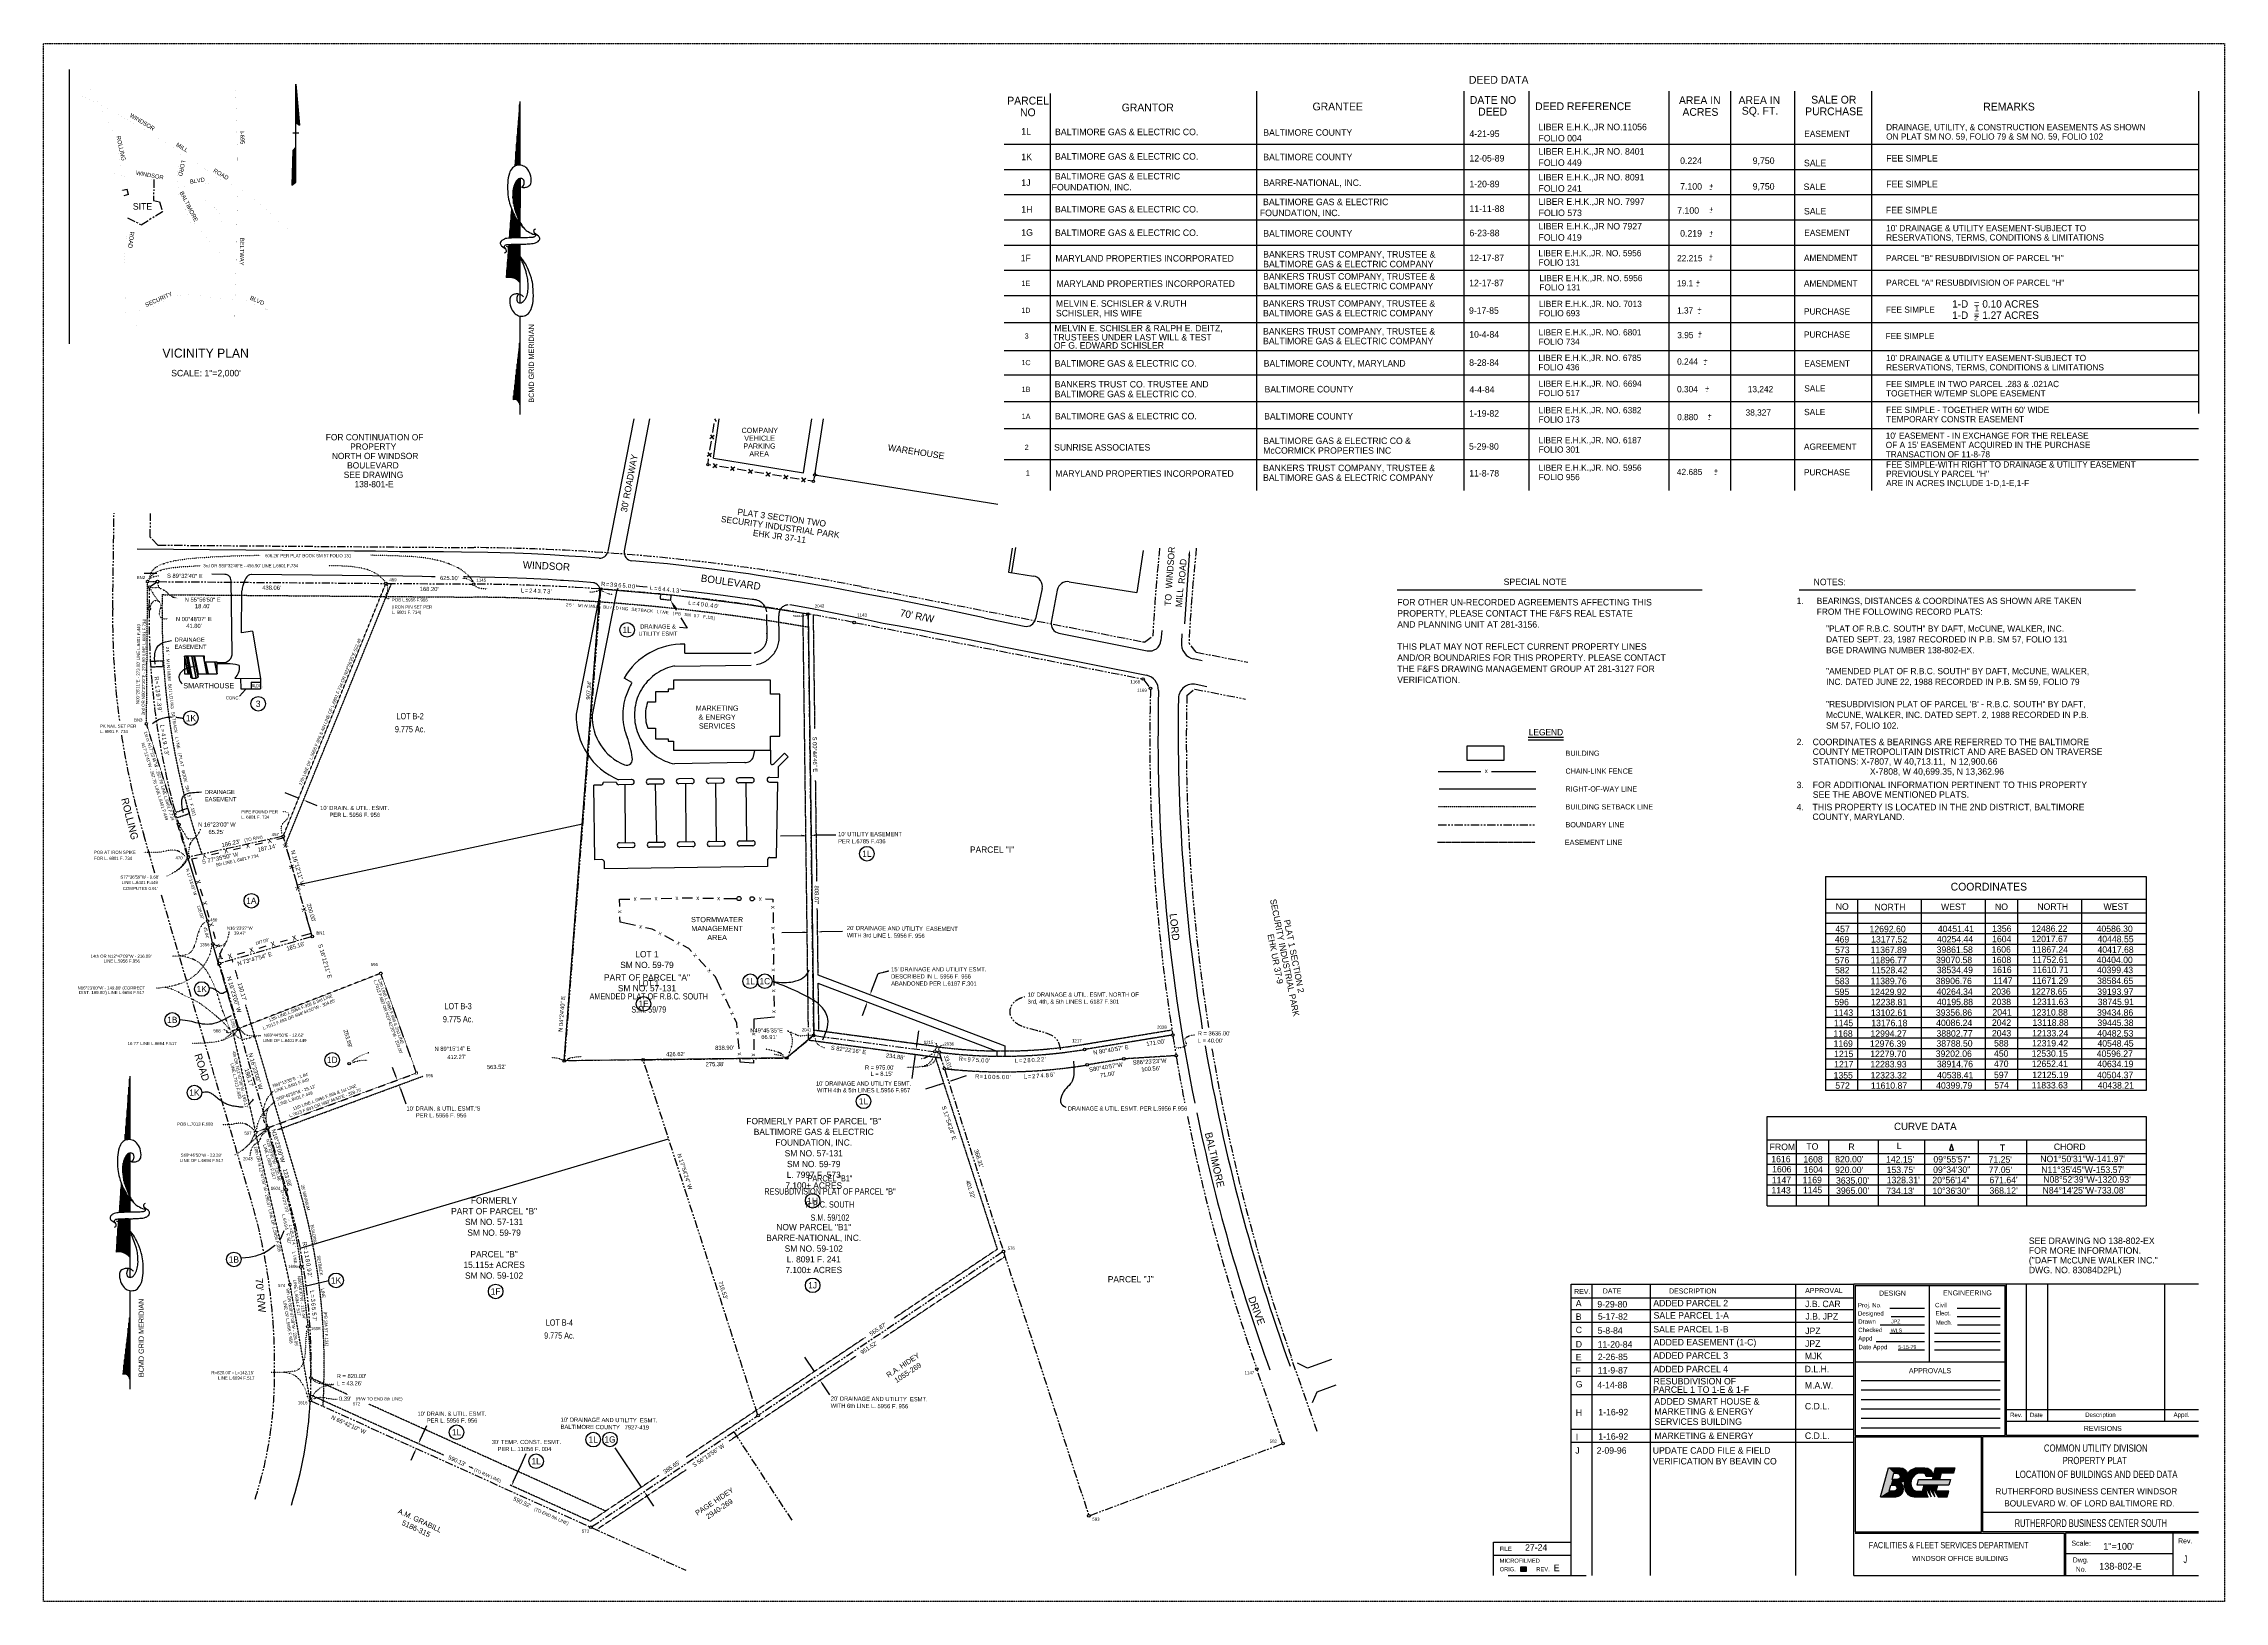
# Model space of a CAD drawing. Extents: x -40911 to -31608, y 11226 to 14227.
# Drawn here: x -40911 to -36730, y 11226 to 14212 of the extents above; entities that cross this region are included whole.
import ezdxf
from ezdxf.enums import TextEntityAlignment as Align

# ---------------------------------------------------------------- set-up
doc = ezdxf.new("R2010")
doc.units = 0
doc.header["$MEASUREMENT"] = 0
for name, pattern in [('DASHED', [0.75, 0.5, -0.25]), ('DASHED2', [0.375, 0.25, -0.125]), ('DOT', [0.25, 0, -0.25]), ('HIDDEN', [0.375, 0.25, -0.125]), ('HIDDEN2', [0.1875, 0.125, -0.0625]), ('PHANTOM2', [31.25, 15.625, -3.125, 3.125, -3.125, 3.125, -3.125])]:
    doc.linetypes.add(name, pattern=pattern)
doc.layers.get('0').update_dxf_attribs({"linetype": 'CONTINUOUS'})
for name, color, linetype in [('ADJOIN', 7, 'CONTINUOUS'), ('BLDG', 7, 'CONTINUOUS'), ('BLDG-LAB', 7, 'CONTINUOUS'), ('BORDER', 7, 'CONTINUOUS'), ('BOUND', 7, 'CONTINUOUS'), ('BOUND-ABND', 7, 'CONTINUOUS'), ('DESC', 7, 'CONTINUOUS'), ('EASE', 7, 'CONTINUOUS'), ('ELEV', 7, 'CONTINUOUS'), ('ESMT', 7, 'CONTINUOUS'), ('FENCE', 7, 'CONTINUOUS'), ('GRID', 7, 'CONTINUOUS'), ('LEGEND', 7, 'CONTINUOUS'), ('LOCMAP', 7, 'CONTINUOUS'), ('LOGO', 7, 'CONTINUOUS'), ('MBSL', 7, 'CONTINUOUS'), ('METES', 7, 'CONTINUOUS'), ('NOTES', 7, 'CONTINUOUS'), ('PADS', 7, 'CONTINUOUS'), ('PNTS', 7, 'CONTINUOUS'), ('PROPCOR', 7, 'CONTINUOUS'), ('ROADC', 7, 'CONTINUOUS'), ('RW', 7, 'CONTINUOUS'), ('TABLE', 7, 'CONTINUOUS'), ('TEXT', 7, 'CONTINUOUS'), ('TXT', 7, 'CONTINUOUS')]:
    doc.layers.add(name, color=color, linetype=linetype)
doc.styles.add('txt', font='TXT', dxfattribs={"height": 0.2})

# ---------------------------------------------------------------- blocks, each defined once
blk = doc.blocks.new('BWIRE')
at = {"layer": 'FENCE', "color": 7, "linetype": 'Continuous', "style": 'txt'}
blk.add_text('x', height=0.0833, dxfattribs=at).set_placement((0, -0.0282), align=Align.CENTER)
blk = doc.blocks.new('LOGO')
at = {"layer": 'LOGO', "color": 7, "linetype": 'Continuous'}
for points in [[(0, 0), (0.1049, 0.3916), (0.2617, 0.3916), (0.2988, 0.3834), (0.324, 0.3692), (0.3464, 0.3428), (0.3559, 0.3175), (0.3541, 0.3065), (0.3994, 0.3572), (0.4705, 0.3916), (0.5931, 0.3916), (0.6353, 0.3834), (0.6739, 0.3572), (0.6984, 0.3175), (0.7077, 0.275), (0.6141, 0.275), (0.6051, 0.3044), (0.5771, 0.317), (0.514, 0.317), (0.4972, 0.3149), (0.4601, 0.2966), (0.4313, 0.2645), (0.4117, 0.2195), (0.4065, 0.1734), (0.415, 0.1285), (0.438, 0.094), (0.4761, 0.0759), (0.5614, 0.0769), (0.5832, 0.1585)], [(0.1782, 0.317), (0.2279, 0.3149), (0.2482, 0.3065), (0.2648, 0.275), (0.2525, 0.2454), (0.2229, 0.2331), (0.1557, 0.2331), (0.1782, 0.317)], [(0.6965, 0.2331), (0.7389, 0.3916), (1, 0.3916), (0.98, 0.317), (0.8122, 0.317), (0.7897, 0.2331)], [(0, 0), (0.2023, 0), (0.238, 0.0066), (0.266, 0.021), (0.2903, 0.0461), (0.304, 0.0746), (0.3092, 0.1086), (0.3035, 0.1399), (0.2876, 0.1707), (0.2617, 0.1958), (0.2911, 0.2003), (0.3178, 0.2134), (0.3148, 0.1734), (0.3153, 0.1462), (0.3278, 0.0868), (0.365, 0.0312), (0.4039, 0.0066), (0.4494, 0), (0.6337, 0), (0.5966, 0.1399), (0.6803, 0), (0.6432, 0.1399), (0.7269, 0), (0.6898, 0.1399), (0.7735, 0), (0.8951, 0), (0.915, 0.0746), (0.7479, 0.0769), (0.7697, 0.1585)], [(0.1357, 0.1585), (0.1889, 0.155), (0.2101, 0.1462), (0.2224, 0.1165), (0.2101, 0.0869), (0.1804, 0.0746), (0.1132, 0.0746), (0.1357, 0.1585)], [(0.51, 0.2331), (0.9389, 0.2331), (0.9189, 0.1585), (0.49, 0.1585), (0.51, 0.2331)]]:
    blk.add_lwpolyline(points, dxfattribs=at)
blk.add_point((0.6337, 0), dxfattribs=at)
for points in [[(0.1049, 0.3916), (0, 0), (0.1782, 0.317), (0.1132, 0.0746)], [(0.1049, 0.3916), (0.2617, 0.3916), (0.1782, 0.317)], [(0.1782, 0.317), (0.2279, 0.3149), (0.2617, 0.3916)], [(0.2617, 0.3916), (0.2988, 0.3834), (0.2279, 0.3149)], [(0.2988, 0.3834), (0.2279, 0.3149), (0.324, 0.3692)], [(0.324, 0.3692), (0.2279, 0.3149), (0.3464, 0.3428), (0.2482, 0.3065)], [(0.2482, 0.3065), (0.3464, 0.3428), (0.3559, 0.3175)], [(0.2482, 0.3065), (0.2648, 0.275), (0.3559, 0.3175), (0.3541, 0.3065)], [(0.3541, 0.3065), (0.2648, 0.275), (0.3178, 0.2134)], [(0.3541, 0.3065), (0.4065, 0.1734), (0.3178, 0.2134)], [(0.4601, 0.2966), (0.3994, 0.3572), (0.4313, 0.2645), (0.3541, 0.3065)], [(0.4065, 0.1734), (0.4117, 0.2195), (0.3541, 0.3065)], [(0.3541, 0.3065), (0.4313, 0.2645), (0.4117, 0.2195)], [(0.4705, 0.3916), (0.4972, 0.3149), (0.3994, 0.3572), (0.4601, 0.2966)], [(0.4705, 0.3916), (0.514, 0.317), (0.4972, 0.3149)], [(0.5771, 0.317), (0.514, 0.317), (0.5931, 0.3916), (0.4705, 0.3916)], [(0.6051, 0.3044), (0.5771, 0.317), (0.6353, 0.3834), (0.5931, 0.3916)], [(0.6051, 0.3044), (0.6739, 0.3572), (0.6353, 0.3834)], [(0.6984, 0.3175), (0.6141, 0.275), (0.6739, 0.3572), (0.6051, 0.3044)], [(0.7077, 0.275), (0.6141, 0.275), (0.6984, 0.3175)], [(0.6965, 0.2331), (0.7389, 0.3916), (0.7897, 0.2331), (0.8122, 0.317)], [(0.7389, 0.3916), (0.8122, 0.317), (1, 0.3916), (0.98, 0.317)], [(0.1132, 0.0746), (0.1804, 0.0746), (0, 0), (0.2023, 0)], [(0.1357, 0.1585), (0.1557, 0.2331), (0.1889, 0.155), (0.2229, 0.2331)], [(0.1804, 0.0746), (0.2101, 0.0869), (0.2023, 0), (0.238, 0.0066)], [(0.1889, 0.155), (0.2229, 0.2331), (0.2101, 0.1462), (0.2617, 0.1958)], [(0.2101, 0.1462), (0.2617, 0.1958), (0.2224, 0.1165), (0.2876, 0.1707)], [(0.2224, 0.1165), (0.2903, 0.0461), (0.2101, 0.0869), (0.266, 0.021)], [(0.2101, 0.0869), (0.266, 0.021), (0.238, 0.0066)], [(0.2224, 0.1165), (0.2876, 0.1707), (0.3035, 0.1399)], [(0.2224, 0.1165), (0.3035, 0.1399), (0.3092, 0.1086)], [(0.2224, 0.1165), (0.304, 0.0746), (0.2903, 0.0461)], [(0.2224, 0.1165), (0.3092, 0.1086), (0.304, 0.0746)], [(0.2525, 0.2454), (0.2229, 0.2331), (0.2911, 0.2003), (0.2617, 0.1958)], [(0.2648, 0.275), (0.2525, 0.2454), (0.3178, 0.2134), (0.2911, 0.2003)], [(0.3178, 0.2134), (0.4065, 0.1734), (0.3153, 0.1462)], [(0.3153, 0.1462), (0.3278, 0.0868), (0.4065, 0.1734), (0.415, 0.1285)], [(0.415, 0.1285), (0.3278, 0.0868), (0.438, 0.094), (0.365, 0.0312)], [(0.438, 0.094), (0.365, 0.0312), (0.4039, 0.0066)], [(0.4039, 0.0066), (0.438, 0.094), (0.4494, 0), (0.4761, 0.0759)], [(0.4761, 0.0759), (0.4494, 0), (0.5614, 0.0769), (0.6337, 0)], [(0.51, 0.2331), (0.49, 0.1585), (0.9389, 0.2331), (0.9189, 0.1585)], [(0.6337, 0), (0.5966, 0.1399), (0.5614, 0.0769), (0.5782, 0.1399)], [(0.5832, 0.1585), (0.5782, 0.1399), (0.7697, 0.1585), (0.7647, 0.1399)], [(0.5966, 0.1399), (0.6803, 0), (0.6432, 0.1399)], [(0.6432, 0.1399), (0.7269, 0), (0.6898, 0.1399)], [(0.6898, 0.1399), (0.7735, 0), (0.7479, 0.0769)], [(0.6898, 0.1399), (0.7479, 0.0769), (0.7647, 0.1399)], [(0.7479, 0.0769), (0.7735, 0), (0.915, 0.0746), (0.8951, 0)]]:
    blk.add_solid(points, dxfattribs=at)
blk = doc.blocks.new('POINT')
at = {"layer": 'BOUND-ABND', "color": 6, "linetype": 'Continuous'}
blk.add_point((0, 0), dxfattribs=at)
at = {"layer": 'DESC', "color": 7, "linetype": 'Continuous', "style": 'txt'}
blk.add_attdef('DESC', (0.1429, -0.2037), '', height=0.0999, dxfattribs=at)
at = {"layer": 'ELEV', "color": 7, "linetype": 'Continuous', "style": 'txt'}
blk.add_attdef('ELEV', (0.1429, -0.0484), '', height=0.0999, dxfattribs=at)
at = {"layer": 'PNTS', "color": 7, "linetype": 'Continuous', "style": 'txt'}
blk.add_attdef('POINT', (0.1429, 0.1026), '', height=0.0999, dxfattribs=at)
blk = doc.blocks.new('NOTE')
at = {"layer": 'BORDER', "color": 7, "linetype": 'Continuous'}
blk.add_line((-623.4691, 755.6636), (-38.5297, 755.6636), dxfattribs=at)
at = {"layer": 'BORDER', "color": 7, "linetype": 'Continuous', "style": 'txt'}
for s, p in [('SPECIAL NOTE', (-419.3808, 765.0531)), ('FOR OTHER UN-RECORDED AGREEMENTS AFFECTING THIS', (-623.4691, 725.8706)), ('PROPERTY, PLEASE CONTACT THE F&FS REAL ESTATE ', (-623.4691, 704.6135)), ('AND PLANNING UNIT AT 281-3156.', (-623.4691, 683.3563)), ('AND/OR BOUNDARIES FOR THIS PROPERTY. PLEASE CONTACT', (-623.4691, 619.5849)), ('THIS PLAT MAY NOT REFLECT CURRENT PROPERTY LINES', (-623.4691, 640.842)), ('VERIFICATION.', (-623.4691, 577.0706)), ('THE F&FS DRAWING MANAGEMENT GROUP AT 281-3127 FOR', (-623.4691, 598.3278))]:
    blk.add_text(s, height=12.4, dxfattribs=at).set_placement(p)

msp = doc.modelspace()

# ---------------------------------------------------------------- linework, layer by layer
at = {"color": 7, "linetype": 'Continuous'}
for points, const_width in [([(-40780, 14051.8), (-40805.2, 14095.5), (-40810.7, 14108.1), (-40816.4, 14117.8), (-40823.8, 14128.6), (-40825.6, 14137.1), (-40825.9, 14145.5)], 0.02), ([(-40543.7, 14133.2), (-40542.5, 14117.9), (-40540.6, 14052.4), (-40539.1, 13996.7), (-40538.7, 13934.3), (-40540.5, 13858.8), (-40541.9, 13782.9), (-40543.8, 13721.9), (-40544.4, 13671.5)], 0.04), ([(-40780.1, 14083), (-40806.1, 14097.6), (-40840.6, 14113.3), (-40844.9, 14115.2)], 0.03), ([(-40438, 13852.1), (-40439.2, 13853), (-40485.2, 13895.3), (-40514, 13920.7), (-40520.4, 13925.5), (-40524.9, 13928.9), (-40529.5, 13931.1), (-40575.7, 13953.5), (-40581.9, 13956.7), (-40587.5, 13961), (-40596.5, 13968.4), (-40604.9, 13975.1), (-40614.3, 13982.3), (-40620.5, 13988.8), (-40628, 13993.3), (-40638.2, 13998.1), (-40646.9, 14003.9), (-40658.1, 14010.5), (-40673.9, 14021.2), (-40695.1, 14034.3), (-40707.8, 14041.9), (-40719.7, 14049.4), (-40780.1, 14083)], 0.02), ([(-40780, 14051.8), (-40772.6, 14020.3), (-40768.1, 14002.4), (-40764.4, 13981.4), (-40762.3, 13966), (-40761.4, 13958.3), (-40763.1, 13945.7), (-40761.6, 13934.3), (-40757.7, 13919.4), (-40752.4, 13903.2), (-40750.9, 13888), (-40749.9, 13878.6), (-40749.4, 13868.3), (-40749.9, 13858.6), (-40750.7, 13848.9), (-40753, 13835.3), (-40754.5, 13815.8), (-40756.6, 13796.9), (-40755.8, 13781.3), (-40757.1, 13762.9), (-40755.8, 13749.9), (-40756, 13734.2), (-40753.6, 13722), (-40750.2, 13711.9), (-40746.2, 13699.9), (-40741.5, 13690.1), (-40735.3, 13677.6), (-40731.4, 13665), (-40726.5, 13653.5), (-40724.5, 13646.9)], 0.02), ([(-40562.5, 13947.1), (-40597.1, 13944.6), (-40611.7, 13942.7), (-40619.6, 13942), (-40630.1, 13939.5), (-40640, 13937.8), (-40649, 13937), (-40657.2, 13937.5), (-40668.9, 13942.6), (-40682.6, 13947.4), (-40697.8, 13950.8), (-40710.4, 13953.2), (-40722.8, 13955.5), (-40732.4, 13956.7), (-40746.5, 13956.9), (-40755.2, 13957.6), (-40761.3, 13957.7), (-40781, 13966.4)], 0.02), ([(-40647.7, 14002.7), (-40652.2, 13982.2), (-40654.9, 13961.7), (-40653.7, 13940), (-40653.8, 13926), (-40646.2, 13908.2), (-40638.3, 13892.8), (-40632.5, 13878.9), (-40628.3, 13866.9), (-40621.1, 13868.4), (-40600, 13842.3), (-40591.2, 13832.6), (-40577.4, 13818.6), (-40566.6, 13803.9), (-40559.2, 13791.7), (-40552, 13777.6), (-40549.8, 13764.1), (-40550.6, 13745), (-40554.3, 13729), (-40554.1, 13722.1), (-40537.9, 13721), (-40529.2, 13720.8), (-40521.3, 13719.3), (-40508.8, 13712.6), (-40490.7, 13706.2), (-40477.6, 13699.7)], 0.02), ([(-40620.5, 13941.8), (-40619.8, 13933.9), (-40617.2, 13927.8), (-40613.7, 13921.1), (-40605.4, 13915), (-40586.5, 13901.4), (-40578.9, 13894), (-40571.4, 13883.3), (-40570.1, 13868), (-40572, 13853.5), (-40575.3, 13844.1), (-40579.4, 13837.7), (-40587.1, 13828.5)], 0.02), ([(-40554.1, 13722.1), (-40578.4, 13724.4), (-40596.8, 13726.2), (-40616, 13730.2), (-40635.1, 13730.8), (-40649.4, 13730), (-40660, 13726.9), (-40678.1, 13718.9), (-40696.4, 13710.9), (-40718.5, 13701.3), (-40736.1, 13698.7), (-40746.6, 13696.4), (-40758.1, 13696.1), (-40772.1, 13697.5), (-40780.4, 13700.4)], 0.02)]:
    msp.add_lwpolyline(points, dxfattribs=dict(at, const_width=const_width))
at = {"color": 94, "linetype": 'Continuous', "elevation": 0}
msp.add_lwpolyline([(-39843.6, 13166.8), (-39702.5, 13154.8), (-39565.6, 13137.6), (-39445.2, 13118.9), (-39434.2, 12311.5), (-39485.9, 12267.8), (-39912.6, 12262.1)], close=True, dxfattribs=at)
at = {"layer": 'ADJOIN', "color": 7, "linetype": 'PHANTOM2'}
for p, q in [((-40778.3, 13129.8), (-40775.8, 13312.2)), ((-40706.4, 13266.1), (-40705.8, 13311.2)), ((-40691.6, 13250.9), (-40706.4, 13266.1)), ((-40691.6, 13250.9), (-40085.7, 13246.1)), ((-39343.4, 13171.2), (-38799.8, 13065)), ((-39354.4, 13102.1), (-38805.2, 12994.7)), ((-38799.8, 13065), (-38784.3, 13077.1)), ((-38701, 13045.6), (-38714.9, 13063.5)), ((-38701, 13045.6), (-38602, 13026.3)), ((-38801.2, 12992.3), (-38790.1, 12978.3)), ((-38718.8, 12962.7), (-38703.7, 12974.8)), ((-38703.7, 12974.8), (-38606.5, 12955.8)), ((-40697.3, 12622.2), (-40718.9, 12695.4)), ((-40513, 11995.1), (-40685.6, 12582.2)), ((-39432.4, 12310.5), (-39204.5, 12280)), ((-39193.2, 12276.2), (-39184.6, 12249.6)), ((-39183.1, 12244.8), (-39071.4, 11899.1)), ((-39072.7, 11895.3), (-39538.9, 11583.6)), ((-39069.8, 11894.3), (-38907.5, 11392.1)), ((-38535.3, 11530.7), (-38583.8, 11668.9)), ((-38468.8, 11551.4), (-38519, 11694.3)), ((-39475.6, 11381.2), (-39587.3, 11551.3)), ((-38904.4, 11390.6), (-38536.8, 11527.5)), ((-39859.3, 11366.8), (-39679.3, 11285.6))]:
    msp.add_line(p, q, dxfattribs=at)
for centre, radius, start, end in [((-40117.8, 9211.3), 4035, 78.9348, 89.5444), ((-35154.9, 12875.4), 3635, 174.1619, 176.82), ((-35154.9, 12875.4), 3565, 174.0498, 176.9759), ((-39311.1, 13109.3), 1467.4, 179.1982, 187.732), ((-40117.8, 9211.3), 3965, 78.972, 80.2003), ((-35154.9, 12875.4), 3635, 178.4484, 188.8841), ((-35154.9, 12875.4), 3565, 178.5966, 188.8672), ((-39311.1, 13109.3), 1467.4, 188.7227, 196.3833), ((-35154.9, 12875.4), 3635, 188.9629, 189.5146), ((-39072.6, 13246), 975, 262.5184, 262.7035), ((-35154.9, 12875.4), 3635, 189.5934, 191.0007), ((-35154.9, 12875.4), 3565, 189.5264, 199.3461), ((-35154.9, 12875.4), 3635, 191.426, 199.3066), ((-41578.8, 11681.8), 1110.9, 358.6467, 16.3833), ((-41218.2, 11655.4), 750, 341.863, 359.8968)]:
    msp.add_arc(centre, radius, start, end, dxfattribs=at)
at = {"layer": 'BLDG', "color": 7, "linetype": 'Continuous'}
for p, q in [((-39431.7, 13389.6), (-39415.3, 13493)), ((-39428.1, 13384.7), (-39081.3, 13329.6)), ((-40513, 12988.1), (-40495, 12988.3)), ((-40513, 12988.1), (-40512.9, 12975.4)), ((-40512.9, 12975.4), (-40494.9, 12975.3)), ((-40495, 12988.3), (-40494.9, 12975.3)), ((-39713.4, 12969.7), (-39737.9, 12969.7)), ((-39737.9, 12969.7), (-39737.9, 12949.6)), ((-39713.4, 12969.7), (-39737.9, 12969.7)), ((-39737.9, 12969.7), (-39737.9, 12949.6)), ((-39703.4, 12974.5), (-39713.5, 12974.5)), ((-39713.5, 12974.5), (-39713.4, 12969.7)), ((-39703.4, 12974.5), (-39713.5, 12974.5)), ((-39713.5, 12974.5), (-39713.4, 12969.7)), ((-39517.3, 12991.8), (-39703.4, 12991.8)), ((-39517.3, 12991.8), (-39703.4, 12991.8)), ((-39703.4, 12991.8), (-39703.4, 12974.5)), ((-39703.4, 12991.8), (-39703.4, 12974.5)), ((-39517.3, 12965), (-39517.3, 12991.8)), ((-39517.3, 12965), (-39517.3, 12991.8)), ((-39499.1, 12965), (-39517.3, 12965)), ((-39499.1, 12965), (-39517.3, 12965)), ((-39499.1, 12884.4), (-39499.1, 12965)), ((-39499.1, 12884.4), (-39499.1, 12965)), ((-39737.9, 12949.6), (-39752.9, 12949.6)), ((-39737.9, 12949.6), (-39752.9, 12949.6)), ((-39752.6, 12899.7), (-39737.9, 12899.7)), ((-39752.6, 12899.7), (-39737.9, 12899.7)), ((-39737.9, 12899.7), (-39737.9, 12879.5)), ((-39737.9, 12899.7), (-39737.9, 12879.5)), ((-39737.9, 12879.5), (-39713.4, 12879.6)), ((-39737.9, 12879.5), (-39713.4, 12879.6)), ((-39713.4, 12879.6), (-39713.4, 12874.8)), ((-39713.4, 12879.6), (-39713.4, 12874.8)), ((-39517.3, 12884.4), (-39499.1, 12884.4)), ((-39517.3, 12884.4), (-39499.1, 12884.4)), ((-39517.3, 12857.5), (-39517.3, 12884.4)), ((-39517.3, 12857.5), (-39517.3, 12884.4)), ((-39713.4, 12874.8), (-39703.4, 12874.8)), ((-39713.4, 12874.8), (-39703.4, 12874.8)), ((-39703.4, 12874.8), (-39703.4, 12857.5)), ((-39703.4, 12874.8), (-39703.4, 12857.5)), ((-39703.4, 12857.5), (-39517.3, 12857.5))]:
    msp.add_line(p, q, dxfattribs=at)
for points in [[(-40633.9, 13004.1), (-40640.6, 13037.7), (-40640.6, 13004.1), (-40640.6, 13004.1)], [(-40630.4, 13004.1), (-40637.1, 13037.7), (-40640.6, 13037.7), (-40633.9, 13004.1)], [(-40629.1, 13004.1), (-40635.8, 13037.7), (-40637.1, 13037.7), (-40630.4, 13004.1)], [(-40625.8, 12995.5), (-40634.2, 13037.7), (-40635.8, 13037.7), (-40627.6, 12996.5)], [(-40618.1, 12995.5), (-40626.5, 13037.7), (-40634.2, 13037.7), (-40625.8, 12995.5)], [(-40627.6, 12996.5), (-40629.1, 13004.1), (-40629.1, 12997.4), (-40629.1, 12997.4)], [(-40614.7, 12997.4), (-40622.8, 13037.7), (-40626.5, 13037.7), (-40618.1, 12995.5)], [(-40614.7, 13004.1), (-40621.4, 13037.7), (-40622.8, 13037.7), (-40614.7, 12997.4)], [(-40597.8, 13004.1), (-40604.5, 13037.7), (-40621.4, 13037.7), (-40614.7, 13004.1)], [(-40602.3, 13037.7), (-40602.3, 13037.7), (-40604.5, 13037.7), (-40602.3, 13026.6)], [(-40595.6, 13004.1), (-40600.1, 13026.6), (-40602.3, 13026.6), (-40597.8, 13004.1)], [(-40578.3, 13004.1), (-40582.8, 13026.6), (-40600.1, 13026.6), (-40595.6, 13004.1)], [(-40578.3, 13026.6), (-40578.3, 13026.6), (-40582.8, 13026.6), (-40578.3, 13004.1)]]:
    msp.add_lwpolyline(points, close=True, dxfattribs=at)
for start, end in [(173.8389, 186.7902), (160.8874, 173.839), (186.7901, 199.7417)]:
    msp.add_arc((-39682.2, 12925), 74.8, start, end, dxfattribs=at)
at = {"layer": 'BORDER', "color": 7, "linetype": 'DASHED'}
for p, q in [((-40910.8, 14212.4), (-36729.6, 14212.4)), ((-40910.8, 11225.8), (-40910.8, 14212.4)), ((-36729.6, 14212.4), (-36729.6, 11225.8)), ((-36729.6, 11225.8), (-40910.8, 11225.8))]:
    msp.add_line(p, q, dxfattribs=at)
at = {"layer": 'BORDER', "color": 7, "linetype": 'Continuous'}
for p, q in [((-37981.7, 11834.2), (-37440.3, 11834.2)), ((-37981.7, 11275.6), (-37981.7, 11834.2)), ((-37942, 11275.6), (-37942, 11834.2)), ((-37829.9, 11275.6), (-37829.9, 11834.2)), ((-37551.4, 11275.5), (-37551.3, 11834.2)), ((-36779.4, 11834.2), (-37440.3, 11834.2)), ((-37440.3, 11275.6), (-37440.3, 11834.2)), ((-37440.3, 11276.9), (-37440.3, 11834.2)), ((-37147.1, 11543.9), (-37147.1, 11834.2)), ((-37108.9, 11570.6), (-37108.9, 11834.2)), ((-37067.8, 11570.6), (-37067.8, 11834.2)), ((-36843.5, 11570.6), (-36843.5, 11834.2)), ((-37981.7, 11807.8), (-37440.3, 11807.8)), ((-37437.4, 11831.4), (-37437.4, 11543.9)), ((-37437.4, 11831.4), (-37150, 11831.4)), ((-37295.1, 11685), (-37295.1, 11831.4)), ((-37150, 11543.9), (-37150, 11831.4)), ((-37981.7, 11785.5), (-37440.3, 11785.5)), ((-37981.7, 11761.3), (-37440.3, 11761.3)), ((-37304.8, 11755.2), (-37389.8, 11755.2)), ((-37304.8, 11787.1), (-37371.3, 11787.1)), ((-37304.8, 11771.1), (-37368.7, 11771.1)), ((-37159.6, 11787.1), (-37241.8, 11787.1)), ((-37159.6, 11771.1), (-37241.8, 11771.1)), ((-37159.6, 11755.2), (-37241.3, 11755.2)), ((-37981.7, 11733.5), (-37440.3, 11733.5)), ((-37981.7, 11708.9), (-37440.3, 11708.9)), ((-37304.8, 11723.2), (-37397.2, 11723.2)), ((-37304.8, 11739.2), (-37371, 11739.2)), ((-37159.6, 11739.2), (-37285.5, 11739.2)), ((-37159.6, 11723.2), (-37285.5, 11723.2)), ((-37981.7, 11683.6), (-37440.3, 11683.6)), ((-37437.4, 11685), (-37150, 11685)), ((-37304.8, 11707.3), (-37354.9, 11707.3)), ((-37159.6, 11707.3), (-37285.5, 11707.3)), ((-37981.7, 11657.7), (-37440.3, 11657.7)), ((-37159.4, 11648.7), (-37426.2, 11648.7)), ((-37159.4, 11630.6), (-37426.2, 11630.6)), ((-37981.7, 11622.3), (-37440.3, 11622.3)), ((-37159.4, 11612.4), (-37426.2, 11612.4)), ((-37159.4, 11594.3), (-37426.2, 11594.3)), ((-36779.4, 11593.3), (-37147.1, 11593.3)), ((-37981.7, 11556.1), (-37440.3, 11556.1)), ((-37437.4, 11543.9), (-37150, 11543.9)), ((-37437.4, 11541.1), (-37437.4, 11359.2)), ((-37437.4, 11541.1), (-37195.5, 11541.1)), ((-37159.4, 11576.1), (-37426.2, 11576.1)), ((-37159.4, 11558), (-37426.2, 11558)), ((-37195.5, 11359.2), (-37195.5, 11541.1)), ((-36779.4, 11541.1), (-37192.6, 11541.1)), ((-37192.6, 11359.2), (-37192.6, 11541.1)), ((-36779.4, 11570.6), (-37147.1, 11570.6)), ((-36779.4, 11543.9), (-37147.1, 11543.9)), ((-37981.7, 11530.9), (-37440.3, 11530.9)), ((-36779.4, 11396.4), (-37192.6, 11396.4)), ((-38131.1, 11339.2), (-37981.7, 11339.2)), ((-38131.1, 11275.6), (-38131.1, 11339.2)), ((-37437.4, 11359.2), (-37195.5, 11359.2)), ((-37437.4, 11356.3), (-37036.8, 11356.3)), ((-36779.4, 11359.2), (-37192.6, 11359.2)), ((-37036.8, 11356.3), (-37036.8, 11275.6)), ((-36779.4, 11356.3), (-37033.9, 11356.3)), ((-37033.9, 11356.3), (-37033.9, 11275.6)), ((-36828.2, 11356.3), (-36828.2, 11275.6)), ((-38131.1, 11314.3), (-37981.7, 11314.3)), ((-38079.3, 11291.6), (-38079.3, 11283.4)), ((-38078, 11291.6), (-38078, 11283.4)), ((-38076.4, 11291.6), (-38076.4, 11283.4)), ((-38074.4, 11291.6), (-38074.4, 11283.4)), ((-38072.5, 11291.6), (-38072.5, 11283.4)), ((-38070.3, 11291.6), (-38070.3, 11283.4)), ((-36828.2, 11316.8), (-37033.9, 11316.8)), ((-38102.7, 11275.6), (-37953.4, 11275.6)), ((-37440.3, 11275.6), (-36779.4, 11275.6))]:
    msp.add_line(p, q, dxfattribs=at)
at = {"layer": 'BORDER', "color": 7, "linetype": 'Continuous', "const_width": 0.02}
msp.add_lwpolyline([(-40861, 14161.7), (-40861, 11275.6), (-36779.4, 11275.6), (-36779.4, 14162.6), (-40861, 14162.6)], dxfattribs=at)
at = {"layer": 'BORDER', "color": 7, "linetype": 'Continuous'}
msp.add_lwpolyline([(-38079.3, 11291.6), (-38079.3, 11283.4), (-38067.8, 11283.4), (-38067.8, 11291.6)], close=True, dxfattribs=at)
at = {"layer": 'BOUND', "color": 7, "linetype": 'PHANTOM2'}
for p, q in [((-40750.3, 13932.5), (-40759.5, 13930.9)), ((-40747.9, 13922.8), (-40750.3, 13932.5)), ((-40699.2, 13951.7), (-40700.3, 13911.3)), ((-40747.9, 13922.8), (-40756.9, 13920.6)), ((-40683, 13889.9), (-40707.1, 13875.1)), ((-40700.3, 13911.3), (-40688.8, 13909.3)), ((-40688.3, 13909.2), (-40683, 13889.9)), ((-40750, 13878.3), (-40723.6, 13865.1)), ((-40723.6, 13865.1), (-40707.1, 13875.1)), ((-40705.8, 13171.9), (-40694.7, 13179.5)), ((-40690.1, 13180.9), (-40257, 13177.5)), ((-40252, 13177.5), (-40088.8, 13176.2)), ((-40708.3, 13131.3), (-40707.8, 13168.1)), ((-39842.9, 13164.2), (-39912.3, 12264.5)), ((-39445.3, 13116.3), (-39434.9, 12313.3)), ((-40634, 12655), (-40651, 12712.8)), ((-40453.9, 12692), (-40630.9, 12653.1)), ((-40396.3, 12502.9), (-40450.7, 12690.2)), ((-40398, 12499.8), (-40571, 12449.5)), ((-40537.4, 12326.3), (-40572.7, 12446.4)), ((-40536, 12321.5), (-40481.5, 12136.2)), ((-39484, 12269.2), (-39436.8, 12309.2)), ((-39436.8, 12309.2), (-39484, 12269.2)), ((-39763.8, 12264), (-39910, 12262.1)), ((-39541.8, 11584.6), (-39760.5, 12261.6)), ((-39758.8, 12264.1), (-39488.4, 12267.6)), ((-39488.4, 12267.6), (-39758.8, 12264.1)), ((-40480.1, 12131.4), (-40446.5, 12017.3)), ((-40397.2, 11609.6), (-39863.9, 11368.9)), ((-39859.5, 11369.2), (-39543.1, 11580.8))]:
    msp.add_line(p, q, dxfattribs=at)
at = {"layer": 'BOUND', "color": 7, "linetype": 'Continuous'}
for p, q in [((-40424.4, 12599.6), (-39877.9, 12716.6, 0)), ((-40418.6, 11902.8), (-39712.5, 12112.9))]:
    msp.add_line(p, q, dxfattribs=at)
at = {"layer": 'BOUND', "color": 7, "linetype": 'PHANTOM2'}
for centre, radius, start, end in [((-40117.8, 9211.3), 3965, 86.0586, 89.5083), ((-40117.8, 9211.3), 3965, 80.2726, 85.9864), ((-39311.1, 13109.3), 1397.4, 179.3024, 196.2808), ((-41578.8, 11681.8), 1180.9, 358.768, 16.262), ((-41218.2, 11655.4), 820, 357.049, 359.7221)]:
    msp.add_arc(centre, radius, start, end, dxfattribs=at)
at = {"layer": 'BOUND-ABND', "color": 6, "linetype": 'HIDDEN2'}
for p, q in [((-40713.5, 12910.6), (-40711.4, 13178.6)), ((-40708.8, 13181.1), (-40695.1, 13181)), ((-40450.5, 12694.9), (-40255.4, 13175.2)), ((-40634.9, 12654.5), (-40712.8, 12905.7)), ((-40574.5, 12445.9), (-40539.1, 12325.7)), ((-40266.7, 12429), (-40534.4, 12324.9)), ((-40196.7, 12241.1), (-40263.5, 12427.5)), ((-40540.7, 12322.4), (-40548.5, 12319.4)), ((-40548.5, 12319.4), (-40504.9, 12127.6)), ((-40478.5, 12134.7), (-40198.2, 12237.9)), ((-40502, 12126), (-40484.9, 12132.3)), ((-40481.8, 12130.8), (-40449.3, 12020)), ((-40438.8, 11836), (-40503.8, 12122.7)), ((-40417.4, 11864.7), (-40404.3, 11755)), ((-40400.2, 11613.1), (-40437.8, 11831.1))]:
    msp.add_line(p, q, dxfattribs=at)
for centre in [(-40711.3, 13181.1), (-40713.5, 12908.1), (-40264.3, 12429.9), (-40195.9, 12238.8), (-40504.4, 12125.1), (-40438.2, 11833.6), (-40417.7, 11867.2), (-40404, 11752.6)]:
    msp.add_circle(centre, 2.5, dxfattribs=at)
for centre, radius, start, end in [((-40575.2, 12448.3), 2.5, 84.6035, 307.8024), ((-40538.4, 12323.3), 2.5, 89.3672, 312.688), ((-40482.5, 12133.2), 2.5, 88.5182, 311.7028), ((-40448.6, 12017.6), 2.5, 354.1477, 275.5306), ((-41331.2, 11758.1), 920, 6.965, 16.0681), ((-41218.2, 11655.4), 820, 0.0715, 6.6322)]:
    msp.add_arc(centre, radius, start, end, dxfattribs=at)
at = {"layer": 'BOUND-ABND', "color": 6, "linetype": 'DOT'}
for points in [[(-40253.3, 13175.7), (-40250.7, 13170.5), (-40251, 13163.3), (-40254.5, 13156.9), (-40255, 13151.6), (-40252.8, 13148.5), (-40246.7, 13148)], [(-40453.9, 12697.5), (-40456.5, 12708.4), (-40452.6, 12719.3), (-40443, 12724.5), (-40439.1, 12737.3), (-40443, 12739.2), (-40452.6, 12739.9)]]:
    msp.add_open_spline(points, degree=3, dxfattribs=at)
at = {"layer": 'BOUND-ABND', "color": 70, "linetype": 'DOT'}
for points in [[(-40639.6, 12654.4), (-40650.5, 12666), (-40669.1, 12667.3), (-40683.9, 12661.5), (-40698.7, 12661.5), (-40718.6, 12661.5)], [(-40507, 12128.9), (-40514, 12135.9), (-40525, 12142.9), (-40539, 12142.9), (-40550, 12139.9), (-40561, 12138.9), (-40568, 12139.9)]]:
    msp.add_open_spline(points, degree=3, dxfattribs=at)
at = {"layer": 'EASE', "color": 70, "linetype": 'DASHED2'}
for p, q in [((-40446.9, 12677.1), (-40243.7, 13177.4)), ((-39455.4, 13120.5), (-39445.1, 12326.8)), ((-39435.4, 13117.1), (-39432.5, 12898.6)), ((-39431.2, 12799.7), (-39428.7, 12605.8)), ((-39428, 12554.1), (-39426.4, 12427.1)), ((-39310.8, 12429.6), (-39290.5, 12434.7)), ((-39426.2, 12410.9), (-39425, 12319.6)), ((-39444.9, 12315.7), (-39444.7, 12302.1)), ((-39444.7, 12302.1), (-39190.6, 12268)), ((-39202.7, 12289.8), (-39435, 12320.9)), ((-38916.3, 12293.8), (-38747.4, 12321.5)), ((-38748.4, 12311.2), (-38912.3, 12284.3)), ((-39201.5, 12269.5), (-39082.4, 11900.8)), ((-38842.3, 12265.4), (-38907.4, 12254.7)), ((-38742, 12271.9), (-38837.3, 12265.9)), ((-40462.1, 12130.1), (-40183.1, 12232.8)), ((-40479.7, 12123.6), (-40476, 12125)), ((-39067.4, 11886.8), (-39304.3, 11728.4)), ((-39082.4, 11900.8), (-39279.7, 11769)), ((-39335.7, 11731.5), (-39678.8, 11502.1)), ((-39352.3, 11696.4), (-39596.4, 11533.1)), ((-40328.2, 11622.4), (-40395.9, 11653)), ((-40143.2, 11505.9), (-40398.9, 11621.4)), ((-39833.1, 11398.9), (-40287.7, 11604.1)), ((-40087.6, 11480.8), (-40094.7, 11484.1)), ((-39731.1, 11467.1), (-39862.5, 11379.2)), ((-39679.3, 11477.7), (-39850.8, 11363)), ((-39862.5, 11379.2), (-40016.7, 11448.9))]:
    msp.add_line(p, q, dxfattribs=at)
at = {"layer": 'EASE', "color": 70, "linetype": 'HIDDEN'}
for p, q in [((-40707.4, 13028.3), (-40682.4, 13029.1)), ((-40707.2, 13017.5), (-40682.1, 13018.2)), ((-40682.4, 13029.1), (-40682.1, 13018.2)), ((-40656.8, 12738.9), (-40634.3, 12746.8)), ((-40653.8, 12728.6), (-40630.8, 12736.7)), ((-40630.8, 12736.7), (-40634.3, 12746.8))]:
    msp.add_line(p, q, dxfattribs=at)
at = {"layer": 'EASE', "color": 70, "linetype": 'Continuous'}
for p, q in [((-40448.1, 12776.5), (-40421.7, 12765.8)), ((-40386, 12751.3), (-40405, 12759)), ((-39498.1, 12693.7), (-39449.9, 12694.3)), ((-39391.6, 12695.1), (-39431.9, 12694.6)), ((-39495.7, 12508.4), (-39447.4, 12509)), ((-39379.2, 12509.9), (-39419.4, 12509.4)), ((-39323.3, 12396.6), (-39310.8, 12429.6)), ((-39334.3, 12367.6), (-39341.5, 12348.5)), ((-39233.3, 12319.8), (-39237, 12292.4)), ((-39245.6, 12228.4), (-39239.4, 12274.6)), ((-40235.7, 12232.9), (-40241.8, 12249.4)), ((-39219.2, 12208.2), (-39185.3, 12219.2)), ((-39141.8, 12233.2), (-39168.2, 12224.7)), ((-40226.8, 12208.5), (-40216.4, 12180)), ((-39452, 11694.1), (-39433.3, 11666.2)), ((-39403.5, 11621.7), (-39417.7, 11643)), ((-40188.9, 11535.4), (-40176.3, 11563)), ((-40199.6, 11511.7), (-40206.8, 11495.7)), ((-39997.8, 11482), (-39985.3, 11509.6)), ((-39815.5, 11520.3), (-39764.8, 11444.6)), ((-40010.3, 11454.7), (-39997.7, 11482.3)), ((-39740.6, 11408.4), (-39754.8, 11429.6))]:
    msp.add_line(p, q, dxfattribs=at)
at = {"layer": 'EASE', "color": 6, "linetype": 'Continuous'}
for p, q in [((-39426.4, 12427.1), (-39067.9, 12291.2)), ((-39426.2, 12410.9), (-39082.9, 12280.8)), ((-39082.9, 12280.8), (-39082.9, 12271)), ((-39067.9, 12291.2), (-39067.9, 12271))]:
    msp.add_line(p, q, dxfattribs=at)
at = {"layer": 'EASE', "color": 70, "linetype": 'DASHED2'}
for points in [[(-39443.7, 12436.3, 0.015, 0.015, 1), (-39442.2, 12436.3, 0.015, 0.015, 1), (-39443.7, 12436.3, 0, 0, 0)], [(-39417.8, 12302.7, 0.015, 0.015, 1), (-39416.3, 12302.7, 0.015, 0.015, 1), (-39417.8, 12302.7, 0, 0, 0)], [(-38961.6, 12283, 0.015, 0.015, 1), (-38960.1, 12283, 0.015, 0.015, 1), (-38961.6, 12283, 0, 0, 0)]]:
    msp.add_lwpolyline(points, format="xyseb", dxfattribs=at)
for radius, start, end in [(965, 262.2515, 279.3176), (985, 262.3715, 262.4797), (975, 262.9973, 279.1707), (1005, 263.79, 279.1751)]:
    msp.add_arc((-39072.6, 13246), radius, start, end, dxfattribs=at)
at = {"layer": 'EASE', "color": 70, "linetype": 'DOT'}
for points in [[(-39483.4, 12269.7), (-39479.6, 12282.4), (-39474.9, 12291.6), (-39474.9, 12303.2), (-39476.8, 12313.3), (-39481, 12318.4), (-39485.1, 12319.4)], [(-39440.7, 12311), (-39454.1, 12310.1), (-39460.6, 12309.2), (-39467.1, 12311), (-39473.1, 12315.2), (-39479.8, 12317)], [(-39431.5, 12305), (-39430.1, 12295.3), (-39423.6, 12289.3), (-39413.5, 12287.5)], [(-39202.3, 12275.5), (-39205, 12267.1), (-39212.4, 12257.4), (-39219.4, 12252.4), (-39229.5, 12250.5), (-39239.7, 12249.6), (-39255.9, 12249.6)], [(-39207.3, 12275.5), (-39213, 12271), (-39222.1, 12265.8), (-39228.6, 12265.8)], [(-39195.8, 12274.1), (-39200.4, 12263.9), (-39205.5, 12257.9), (-39212.9, 12252.8), (-39221.2, 12251), (-39227.2, 12250.5)]]:
    msp.add_open_spline(points, degree=3, dxfattribs=at)
at = {"layer": 'EASE', "color": 70, "linetype": 'Continuous'}
for points in [[(-40428.6, 12770), (-40429.6, 12767.6), (-40421.7, 12765.8)], [(-40405.5, 12757.8), (-40404.5, 12760.3), (-40412.4, 12762)], [(-39457.9, 12695.6), (-39457.8, 12692.9), (-39449.9, 12694.3)], [(-39431.8, 12693.2), (-39431.9, 12695.9), (-39439.9, 12694.5)], [(-39455.5, 12510.2), (-39455.4, 12507.6), (-39447.4, 12509)], [(-39419.4, 12508), (-39419.5, 12510.7), (-39427.4, 12509.3)], [(-39322.1, 12396.1), (-39324.5, 12397), (-39326.1, 12389.1)], [(-39335.5, 12368), (-39333, 12367.1), (-39331.5, 12375.1)], [(-39241.8, 12266.8), (-39239.1, 12266.5), (-39239.4, 12274.6)], [(-39235.7, 12292.2), (-39238.3, 12292.6), (-39238, 12284.5)], [(-40234.5, 12233.4), (-40237, 12232.5), (-40233, 12225.4)], [(-40228, 12208.1), (-40225.5, 12209), (-40229.5, 12216.1)], [(-39193.3, 12218), (-39192.5, 12215.4), (-39185.3, 12219.2)], [(-39167.7, 12223.4), (-39168.6, 12226), (-39175.8, 12222.2)], [(-39436.6, 11673.6), (-39438.9, 11672.1), (-39433.3, 11666.2)], [(-39418.9, 11642.2), (-39416.6, 11643.7), (-39422.2, 11649.6)], [(-40200.8, 11512.2), (-40198.4, 11511.1), (-40196.3, 11519)], [(-40187.7, 11534.8), (-40190.1, 11535.9), (-40192.2, 11528.1)], [(-39996.6, 11481.5), (-39999, 11482.6), (-40001.1, 11474.7)], [(-40009, 11454.2), (-40011.5, 11455.3), (-40013.6, 11447.4)], [(-39768.2, 11452), (-39770.4, 11450.5), (-39764.8, 11444.6)], [(-39755.9, 11428.9), (-39753.7, 11430.3), (-39759.3, 11436.2)]]:
    msp.add_solid(points, dxfattribs=at)
at = {"layer": 'ESMT', "color": 7, "linetype": 'DASHED2'}
for p, q in [((-39728.4, 13147), (-39727.4, 13157)), ((-39708.5, 13145), (-39728.4, 13147)), ((-39708.5, 13145), (-39707.4, 13155))]:
    msp.add_line(p, q, dxfattribs=at)
at = {"layer": 'FENCE', "color": 5, "linetype": 'Continuous'}
for p, q in [((-39628, 13466.5), (-39625.4, 13484)), ((-39624.7, 13493), (-39621.1, 13488)), ((-39638.6, 13421.2), (-39630.2, 13427.4)), ((-39637.4, 13428.5), (-39631.3, 13420.1)), ((-39633.5, 13455.2), (-39625.1, 13461.4)), ((-39633.2, 13432.6), (-39630.5, 13450)), ((-39632.4, 13462.5), (-39626.2, 13454.1)), ((-39636.9, 13407.3), (-39635.7, 13416.1)), ((-39631.7, 13404.4), (-39635.2, 13404.9)), ((-39627.7, 13400), (-39619.2, 13406.2)), ((-39620.3, 13398.9), (-39626.5, 13407.3)), ((-39597.8, 13399), (-39615.2, 13401.8)), ((-39593.7, 13394.6), (-39585.3, 13400.8)), ((-39586.5, 13393.4), (-39592.6, 13401.8)), ((-39563.9, 13393.6), (-39581.3, 13396.4)), ((-39559.8, 13389.2), (-39551.3, 13395.4)), ((-39552.5, 13388), (-39558.7, 13396.5)), ((-39529.9, 13388.2), (-39547.4, 13391)), ((-39525.9, 13383.8), (-39517.4, 13389.9)), ((-39518.6, 13382.7), (-39524.7, 13391.1)), ((-39496, 13382.8), (-39513.4, 13385.5)), ((-39492, 13378.4), (-39483.5, 13384.5)), ((-39484.7, 13377.3), (-39490.8, 13385.7)), ((-39462.1, 13377.4), (-39479.5, 13380.1)), ((-39450.8, 13371.8), (-39456.9, 13380.3)), ((-39432.9, 13383), (-39434.4, 13375.1)), ((-39431.7, 13389.6), (-39432.1, 13387.1)), ((-39431.7, 13389.5), (-39431.8, 13389.4)), ((-39431.8, 13389.4), (-39431.8, 13389.3)), ((-39431.8, 13389.3), (-39431.7, 13389.2)), ((-39431.7, 13389.1), (-39431.8, 13389)), ((-39431.8, 13389), (-39431.8, 13388.9)), ((-39431.8, 13388.9), (-39431.8, 13388.8)), ((-39431.8, 13388.8), (-39431.7, 13388.7)), ((-39431.7, 13389.6), (-39431.7, 13389.5)), ((-39431.7, 13389.6), (-39431.7, 13389.6)), ((-39431.7, 13389.2), (-39431.7, 13389.1)), ((-39431.7, 13388.7), (-39431.7, 13388.6)), ((-39431.7, 13388.6), (-39431.7, 13388.5)), ((-39431.7, 13388.5), (-39431.7, 13388.4)), ((-39431.7, 13388.4), (-39431.7, 13388.3)), ((-39431.7, 13388.3), (-39431.6, 13388.2)), ((-39431.6, 13388.2), (-39431.7, 13388.1)), ((-39431.7, 13388.1), (-39431.7, 13388)), ((-39431.7, 13388), (-39431.6, 13388)), ((-39431.6, 13388), (-39431.6, 13387.9)), ((-39431.6, 13388), (-39431.6, 13388)), ((-39431.6, 13387.9), (-39431.5, 13387.8)), ((-39431.5, 13387.8), (-39431.5, 13387.7)), ((-39431.5, 13387.7), (-39431.5, 13387.6)), ((-39431.5, 13387.6), (-39431.5, 13387.5)), ((-39431.5, 13387.5), (-39431.5, 13387.4)), ((-39431.5, 13387.4), (-39431.4, 13387.3)), ((-39431.4, 13387.3), (-39431.3, 13387.2)), ((-39431.3, 13387.2), (-39431.3, 13387.1)), ((-39431.3, 13387.1), (-39431.3, 13387)), ((-39431.3, 13387), (-39431.3, 13386.9)), ((-39431.3, 13386.9), (-39431.2, 13386.9)), ((-39431.2, 13386.9), (-39431.2, 13386.8)), ((-39431.2, 13386.8), (-39431.1, 13386.7)), ((-39431.1, 13386.7), (-39431.1, 13386.6)), ((-39431.1, 13386.6), (-39431, 13386.6)), ((-39431, 13386.6), (-39431, 13386.5)), ((-39431, 13386.5), (-39431, 13386.4)), ((-39431, 13386.4), (-39430.9, 13386.4)), ((-39430.9, 13386.4), (-39430.8, 13386.3)), ((-39430.8, 13386.3), (-39430.7, 13386.2)), ((-39430.7, 13386.2), (-39430.7, 13386.1)), ((-39430.7, 13386.1), (-39430.6, 13386.1)), ((-39430.6, 13386.1), (-39430.6, 13386)), ((-39430.6, 13386), (-39430.6, 13385.9)), ((-39430.6, 13385.9), (-39430.5, 13385.9)), ((-39430.5, 13385.9), (-39430.5, 13385.8)), ((-39430.5, 13385.8), (-39430.3, 13385.8)), ((-39430.3, 13385.8), (-39430.2, 13385.7)), ((-39430.2, 13385.7), (-39430.2, 13385.6)), ((-39430.2, 13385.6), (-39430.1, 13385.6)), ((-39430.1, 13385.6), (-39430.1, 13385.5)), ((-39430.1, 13385.5), (-39430, 13385.4)), ((-39430, 13385.4), (-39429.9, 13385.5)), ((-39429.9, 13385.5), (-39429.8, 13385.4)), ((-39429.8, 13385.4), (-39429.7, 13385.3)), ((-39429.8, 13385.4), (-39429.8, 13385.4)), ((-39429.7, 13385.3), (-39429.6, 13385.3)), ((-39429.6, 13385.3), (-39429.6, 13385.2)), ((-39429.6, 13385.2), (-39429.5, 13385.2)), ((-39429.5, 13385.2), (-39429.5, 13385.1)), ((-39429.5, 13385.1), (-39429.4, 13385.1)), ((-39429.4, 13385.1), (-39429.3, 13385.1)), ((-39429.3, 13385.1), (-39429.2, 13385)), ((-39429.2, 13385), (-39429.1, 13385)), ((-39429.1, 13385), (-39429, 13384.9)), ((-39429, 13384.9), (-39428.8, 13384.8)), ((-39428.8, 13384.8), (-39428.7, 13384.9)), ((-39428.7, 13384.9), (-39428.6, 13384.8)), ((-39428.6, 13384.8), (-39428.5, 13384.8)), ((-39428.5, 13384.8), (-39428.4, 13384.7)), ((-39428.4, 13384.7), (-39428.3, 13384.7)), ((-39428.3, 13384.7), (-39428.2, 13384.7)), ((-39428.2, 13384.7), (-39428.1, 13384.7)), ((-39458, 13373), (-39449.6, 13379.2)), ((-39436.9, 13373.4), (-39445.6, 13374.8))]:
    msp.add_line(p, q, dxfattribs=at)
at = {"layer": 'FENCE', "color": 7, "linetype": 'Continuous'}
for p, q in [((-40546.9, 12667.6), (-40533.1, 12670.8)), ((-40505.3, 12677.2), (-40491.4, 12680.4)), ((-40463.6, 12686.9), (-40450.7, 12689.9)), ((-40450.7, 12689.9), (-40450.4, 12688.9)), ((-40626.9, 12649.1), (-40616.3, 12651.5)), ((-40617.9, 12618.8), (-40626.9, 12649.1)), ((-40588.6, 12657.9), (-40574.7, 12661.2)), ((-40442.6, 12661.5), (-40438.6, 12647.8)), ((-40605.6, 12577.9), (-40609.7, 12591.5)), ((-40430.8, 12620.4), (-40426.8, 12606.7)), ((-40593.3, 12536.9), (-40597.4, 12550.6)), ((-40419, 12579.3), (-40415, 12565.7)), ((-39806.6, 12571.9), (-39786.6, 12572.3)), ((-39806.3, 12558), (-39806.6, 12571.9)), ((-39766.6, 12572.7), (-39746.6, 12573.1)), ((-39726.6, 12573.6), (-39706.6, 12574)), ((-39686.6, 12574.4), (-39676.1, 12574.6)), ((-39676.1, 12574.6), (-39666.6, 12574.5)), ((-39646.6, 12574.2), (-39626.6, 12573.9)), ((-39606.7, 12573.6), (-39581.5, 12573.2)), ((-39548.4, 12572.8), (-39546.7, 12572.8)), ((-39526.7, 12572.5), (-39512.4, 12572.3)), ((-39512.4, 12572.3), (-39512.4, 12566.5)), ((-39512.2, 12546.5), (-39512, 12526.5)), ((-40581, 12496), (-40585.1, 12509.6)), ((-40398, 12506.4), (-40416.2, 12501.2)), ((-40407.1, 12538.3), (-40398, 12506.4)), ((-39805.5, 12527.9), (-39805.7, 12538)), ((-39776, 12521.5), (-39805.5, 12527.9)), ((-39743.7, 12514.5), (-39756.5, 12517.3)), ((-39737.6, 12511.2), (-39743.7, 12514.5)), ((-39511.9, 12506.5), (-39511.7, 12486.5)), ((-40569.5, 12457.5), (-40572.8, 12468.7)), ((-40525.8, 12470), (-40539.5, 12466.1)), ((-40484.7, 12481.7), (-40498.4, 12477.8)), ((-40443.6, 12493.4), (-40457.3, 12489.5)), ((-39702.3, 12492.4), (-39719.9, 12501.8)), ((-39673.8, 12477.2), (-39684.7, 12483)), ((-39668.5, 12471.6), (-39673.8, 12477.2)), ((-39511.5, 12466.5), (-39511.4, 12448)), ((-40567, 12458.3), (-40569.5, 12457.5)), ((-39641.1, 12442.5), (-39654.8, 12457)), ((-39622.6, 12422.9), (-39627.3, 12427.9)), ((-39611.3, 12398.5), (-39622.6, 12422.9)), ((-39511.1, 12426.5), (-39510.9, 12406.5)), ((-39594.6, 12362.2), (-39603, 12380.4)), ((-39510.7, 12386.5), (-39510.4, 12366.5)), ((-39581.7, 12334.4), (-39586.2, 12344)), ((-39548.9, 12342.3), (-39549, 12323.5)), ((-39510.2, 12345.8), (-39548.9, 12342.3)), ((-39510.2, 12346.5), (-39510.2, 12345.8)), ((-39580.9, 12325.1), (-39581.7, 12334.4)), ((-39577.3, 12285.2), (-39579.1, 12305.1)), ((-39549.2, 12303.5), (-39549.3, 12283.5)), ((-39575, 12259.8), (-39575.5, 12265.3)), ((-39549.5, 12257.9), (-39575, 12259.8)), ((-39549.5, 12263.5), (-39549.5, 12257.9))]:
    msp.add_line(p, q, dxfattribs=at)
at = {"layer": 'FENCE', "color": 5, "linetype": 'Continuous'}
for centre in [(-39637.2, 13405.3), (-39432.5, 13385.1), (-39434.8, 13373)]:
    msp.add_circle(centre, 2.13, dxfattribs=at)
at = {"layer": 'FENCE', "color": 7, "linetype": 'Continuous'}
for centre in [(-39577.5, 12573.3), (-39552.4, 12572.8)]:
    msp.add_circle(centre, 4, dxfattribs=at)
at = {"layer": 'FENCE', "color": 5, "linetype": 'Continuous'}
for p in [(-39431.8, 13388.9), (-39431.7, 13389.2), (-39431.7, 13388.6), (-39431.7, 13388.3), (-39431.5, 13387.8), (-39431.5, 13387.5), (-39431.3, 13387.2), (-39431, 13386.4), (-39430.8, 13386.3), (-39430.3, 13385.8), (-39430.2, 13385.7), (-39429.3, 13385.1), (-39429.2, 13385), (-39429, 13384.9), (-39428.7, 13384.9), (-39428.5, 13384.8), (-39428.3, 13384.7)]:
    msp.add_point(p, dxfattribs=at)
at = {"layer": 'FENCE', "color": 7, "linetype": 'Continuous'}
msp.add_point((-39511.4, 12448), dxfattribs=at)
at = {"layer": 'GRID', "color": 70, "linetype": 'Continuous'}
for p, q in [((-39997.6, 14101.2), (-40007.2, 13977.7)), ((-39998.1, 13979.4), (-39998.1, 14095.3)), ((-39997.6, 14101.2), (-39997.6, 13979.4)), ((-40001.6, 13978.9), (-40001.6, 14050.1)), ((-40000.4, 13979.1), (-40000.4, 14065.1)), ((-39999.2, 13979.2), (-39999.2, 14080.2)), ((-40003.9, 13978.4), (-40003.9, 14019.9)), ((-40002.7, 13978.7), (-40002.7, 14035)), ((-40006.3, 13977.9), (-40006.3, 13989.8)), ((-40005.1, 13978.2), (-40005.1, 14004.9)), ((-40010.6, 13934), (-40011.3, 13925.7)), ((-40009.8, 13906), (-40009.8, 13934.9)), ((-40008.6, 13899.9), (-40008.6, 13939.2)), ((-40007.4, 13895.4), (-40007.4, 13942.8)), ((-40006.3, 13892), (-40006.3, 13944.8)), ((-40005.1, 13888.7), (-40005.1, 13946.8)), ((-40003.9, 13885.6), (-40003.9, 13948.8)), ((-40002.7, 13882.4), (-40002.7, 13950.2)), ((-40001.6, 13879.3), (-40001.6, 13951)), ((-40000.4, 13876.7), (-40000.4, 13951.8)), ((-39999.2, 13874), (-39999.2, 13952.6)), ((-39998.1, 13871.4), (-39998.1, 13953.4)), ((-39997.4, 13953.8), (-39997.6, 13840.2)), ((-40014.4, 13885.8), (-40018, 13838.9)), ((-40014.5, 13839.5), (-40014.5, 13884.5)), ((-40013.6, 13895.5), (-40014.4, 13885.8)), ((-40013.3, 13839.6), (-40013.3, 13894.7)), ((-40012.1, 13839.6), (-40012.1, 13891.7)), ((-40010.9, 13916.1), (-40010.9, 13919.3)), ((-40010.9, 13839.7), (-40010.9, 13888.7)), ((-40009.8, 13839.7), (-40009.8, 13885.7)), ((-40008.6, 13839.8), (-40008.6, 13883.6)), ((-40007.4, 13839.8), (-40007.4, 13881.7)), ((-40016.8, 13839.5), (-40016.8, 13853.9)), ((-40015.6, 13839.5), (-40015.6, 13869.2)), ((-40006.3, 13839.9), (-40006.3, 13879.7)), ((-40005.1, 13839.9), (-40005.1, 13877.8)), ((-40003.9, 13840), (-40003.9, 13875.8)), ((-40002.7, 13840), (-40002.7, 13873.9)), ((-40001.6, 13840.1), (-40001.6, 13872.3)), ((-40000.4, 13840.1), (-40000.4, 13870.7)), ((-39999.2, 13840.2), (-39999.2, 13869.2)), ((-39998.1, 13840.2), (-39998.1, 13867.6)), ((-40018.9, 13827.1), (-40023.8, 13763.7)), ((-40020.3, 13763.9), (-40020.3, 13809)), ((-40019.2, 13764), (-40019.2, 13824.1)), ((-40018, 13764), (-40018, 13827.2)), ((-40016.8, 13764), (-40016.8, 13827.3)), ((-40015.6, 13764), (-40015.6, 13827.3)), ((-40014.5, 13763.9), (-40014.5, 13827.4)), ((-40013.3, 13763.7), (-40013.3, 13827.5)), ((-40012.1, 13763.5), (-40012.1, 13827.6)), ((-40010.9, 13763.3), (-40010.9, 13827.7)), ((-40009.8, 13762.9), (-40009.8, 13827.8)), ((-40008.6, 13762.6), (-40008.6, 13827.8)), ((-40007.4, 13762.2), (-40007.4, 13827.8)), ((-40006.3, 13761.5), (-40006.3, 13827.8)), ((-40005.1, 13760.8), (-40005.1, 13827.8)), ((-40003.9, 13760.1), (-40003.9, 13827.8)), ((-40002.7, 13759.3), (-40002.7, 13827.8)), ((-40001.6, 13809.2), (-40001.6, 13827.8)), ((-40001.6, 13758.4), (-40001.6, 13808.8)), ((-40000.4, 13807.9), (-40000.4, 13827.8)), ((-40000.4, 13757.4), (-40000.4, 13807)), ((-39999.2, 13806.6), (-39999.2, 13827.8)), ((-39999.2, 13756.1), (-39999.2, 13805.2)), ((-39998.1, 13805.3), (-39998.1, 13827.7)), ((-39998.1, 13754.8), (-39998.1, 13803.4)), ((-39997.6, 13827.7), (-39997.6, 13826.2)), ((-39997.6, 13826.2), (-39997.6, 13804.8)), ((-39997.6, 13802.6), (-39997.6, 13795.3)), ((-40023.8, 13763.8), (-40023.8, 13763.8)), ((-40022.7, 13763.8), (-40022.7, 13778.9)), ((-40021.5, 13763.9), (-40021.5, 13793.9)), ((-39997.6, 13795.3), (-39997.6, 13754.3)), ((-39997.6, 13754.3), (-39997.6, 13715.3)), ((-39997.7, 13690.1), (-39997.6, 13641.8)), ((-39997.6, 13641.8), (-40010.7, 13529.3)), ((-39998.1, 13522.9), (-39998.1, 13637.9)), ((-39997.6, 13641.8), (-39997.6, 13519.9)), ((-40002.7, 13528.7), (-40002.7, 13597.7)), ((-40001.6, 13527.9), (-40001.6, 13607.7)), ((-40000.4, 13526.9), (-40000.4, 13617.8)), ((-39999.2, 13525.4), (-39999.2, 13627.8)), ((-40008.6, 13529.9), (-40008.6, 13547.5)), ((-40007.4, 13529.9), (-40007.4, 13557.5)), ((-40006.3, 13529.8), (-40006.3, 13567.5)), ((-40005.1, 13529.6), (-40005.1, 13577.6)), ((-40003.9, 13529.2), (-40003.9, 13587.6)), ((-40009.8, 13529.7), (-40009.8, 13537.4)), ((-39997.6, 13519.9), (-39997.6, 13501.2))]:
    msp.add_line(p, q, dxfattribs=at)
at = {"layer": 'GRID', "color": 7, "linetype": 'Continuous'}
for p, q in [((-40745.7, 12232.8), (-40755.3, 12109.3)), ((-40747.3, 12110.9), (-40747.3, 12211.8)), ((-40746.1, 12111), (-40746.1, 12226.9)), ((-40745.7, 12232.8), (-40745.7, 12111)), ((-40749.6, 12110.6), (-40749.6, 12181.7)), ((-40748.5, 12110.7), (-40748.5, 12196.8)), ((-40753.2, 12109.8), (-40753.2, 12136.5)), ((-40752, 12110.1), (-40752, 12151.6)), ((-40750.8, 12110.3), (-40750.8, 12166.6)), ((-40754.3, 12109.5), (-40754.3, 12121.4)), ((-40747.3, 12005.7), (-40747.3, 12084.2)), ((-40746.1, 12003), (-40746.1, 12085)), ((-40745.5, 12085.4), (-40745.6, 11971.9)), ((-40758.7, 12065.7), (-40759.3, 12057.3)), ((-40759, 12047.7), (-40759, 12051)), ((-40757.8, 12037.7), (-40757.8, 12066.5)), ((-40756.7, 12031.5), (-40756.7, 12070.9)), ((-40755.5, 12027), (-40755.5, 12074.5)), ((-40754.3, 12023.6), (-40754.3, 12076.5)), ((-40753.2, 12020.4), (-40753.2, 12078.5)), ((-40752, 12017.2), (-40752, 12080.5)), ((-40750.8, 12014.1), (-40750.8, 12081.8)), ((-40749.6, 12011), (-40749.6, 12082.6)), ((-40748.5, 12008.3), (-40748.5, 12083.4)), ((-40762.5, 12017.4), (-40766, 11970.6)), ((-40763.7, 11971.1), (-40763.7, 12000.8)), ((-40761.7, 12027.2), (-40762.5, 12017.4)), ((-40762.5, 11971.2), (-40762.5, 12016.1)), ((-40761.4, 11971.2), (-40761.4, 12026.4)), ((-40760.2, 11971.3), (-40760.2, 12023.3)), ((-40759, 11971.3), (-40759, 12020.3)), ((-40757.8, 11971.4), (-40757.8, 12017.3)), ((-40756.7, 11971.4), (-40756.7, 12015.3)), ((-40755.5, 11971.5), (-40755.5, 12013.3)), ((-40754.3, 11971.5), (-40754.3, 12011.4)), ((-40753.2, 11971.6), (-40753.2, 12009.4)), ((-40752, 11971.6), (-40752, 12007.5)), ((-40750.8, 11971.7), (-40750.8, 12005.5)), ((-40749.6, 11971.7), (-40749.6, 12003.9)), ((-40748.5, 11971.8), (-40748.5, 12002.4)), ((-40747.3, 11971.8), (-40747.3, 12000.8)), ((-40767, 11958.7), (-40771.9, 11895.3)), ((-40766, 11895.6), (-40766, 11958.8)), ((-40764.9, 11971.1), (-40764.9, 11985.5)), ((-40764.9, 11895.6), (-40764.9, 11958.9)), ((-40763.7, 11895.6), (-40763.7, 11959)), ((-40762.5, 11895.5), (-40762.5, 11959.1)), ((-40761.4, 11895.3), (-40761.4, 11959.1)), ((-40760.2, 11895.2), (-40760.2, 11959.2)), ((-40759, 11895), (-40759, 11959.3)), ((-40757.8, 11894.6), (-40757.8, 11959.4)), ((-40756.7, 11894.2), (-40756.7, 11959.4)), ((-40755.5, 11893.8), (-40755.5, 11959.4)), ((-40754.3, 11893.2), (-40754.3, 11959.4)), ((-40753.2, 11892.5), (-40753.2, 11959.4)), ((-40752, 11891.8), (-40752, 11959.4)), ((-40750.8, 11890.9), (-40750.8, 11959.4)), ((-40749.6, 11940.8), (-40749.6, 11959.4)), ((-40748.5, 11939.5), (-40748.5, 11959.4)), ((-40747.3, 11938.2), (-40747.3, 11959.4)), ((-40746.1, 11971.8), (-40746.1, 11999.3)), ((-40746.1, 11936.9), (-40746.1, 11959.4)), ((-40745.7, 11959.4), (-40745.7, 11957.8)), ((-40769.6, 11895.5), (-40769.6, 11925.6)), ((-40768.4, 11895.6), (-40768.4, 11940.6)), ((-40767.2, 11895.6), (-40767.2, 11955.7)), ((-40749.6, 11890), (-40749.6, 11940.4)), ((-40748.5, 11889.1), (-40748.5, 11938.6)), ((-40747.3, 11887.8), (-40747.3, 11936.8)), ((-40746.1, 11886.5), (-40746.1, 11935)), ((-40745.7, 11957.8), (-40745.7, 11936.4)), ((-40745.7, 11934.3), (-40745.7, 11926.9)), ((-40745.7, 11926.9), (-40745.7, 11886)), ((-40771.9, 11895.4), (-40771.9, 11895.4)), ((-40770.7, 11895.5), (-40770.7, 11910.5)), ((-40745.7, 11886), (-40745.7, 11846.9)), ((-40745.8, 11821.8), (-40745.7, 11773.5)), ((-40745.7, 11773.5), (-40758.8, 11661)), ((-40748.5, 11658.5), (-40748.5, 11749.4)), ((-40747.3, 11657), (-40747.3, 11759.5)), ((-40746.1, 11654.6), (-40746.1, 11769.5)), ((-40745.7, 11773.5), (-40745.7, 11651.6)), ((-40753.2, 11661.2), (-40753.2, 11709.2)), ((-40752, 11660.9), (-40752, 11719.3)), ((-40750.8, 11660.3), (-40750.8, 11729.3)), ((-40749.6, 11659.5), (-40749.6, 11739.4)), ((-40757.8, 11661.3), (-40757.8, 11669.1)), ((-40756.7, 11661.5), (-40756.7, 11679.1)), ((-40755.5, 11661.6), (-40755.5, 11689.1)), ((-40754.3, 11661.5), (-40754.3, 11699.2)), ((-40745.7, 11651.6), (-40745.7, 11632.8))]:
    msp.add_line(p, q, dxfattribs=at)
at = {"layer": 'GRID', "color": 70, "linetype": 'Continuous', "elevation": 0}
for points in [[(-40002.7, 13942.5, 0.077736), (-39998.4, 13939, 0.07962), (-39993.4, 13937.1, 0.096266), (-39986.5, 13937, 0.100752), (-39980.3, 13939.5, 0.224486), (-39976, 13946.5, 0.11255), (-39977.8, 13962, 0.100563), (-39984.6, 13973.3, 0.134878), (-39993, 13978.6, 0.132719), (-40003.9, 13978.9, 0.155229), (-40011.9, 13974, 0.101616), (-40017.8, 13963.7, 0.067278), (-40021, 13946.1, 0.034332), (-40020.5, 13922.4, 0.050354), (-40017.4, 13906.6, 0.032541), (-40009.9, 13886.7, 0.044988), (-40002.4, 13873.2, 0.025546), (-39997.3, 13866.6, 0.017117), (-39988.8, 13857.3, 0.06565), (-39982, 13851.9, 0.042468), (-39969.9, 13846.1)], [(-39993.3, 13937.1, 0.076919), (-39991, 13940.1, 0.080527), (-39989.7, 13943.5, 0.088695), (-39989.7, 13948.9, 0.141897), (-39991.1, 13952, 0.152973), (-39994, 13953.7, 0.126446), (-39997.9, 13953.7, 0.120122), (-40001.9, 13951.5, 0.080483), (-40006, 13946.2, 0.067361), (-40009.9, 13936.3, 0.059891), (-40011.3, 13924.5, 0.028199), (-40010.4, 13909, 0.039094), (-40008.2, 13898, 0.016831), (-40005.9, 13890.8, 0.008651), (-40000.8, 13877, 0.03625), (-39997.5, 13870.1, 0.021578), (-39990.6, 13859.1)], [(-39997.4, 13840.2, 0.004821), (-40002.8, 13840.2, 0.00885), (-40005.7, 13840.1, 0.005772), (-40016.6, 13839.5, 0.010588), (-40022.5, 13838.9, 0.071206), (-40027.4, 13837.6, 0.064975), (-40032.1, 13834.8, 0.103615), (-40034.7, 13831.8, 0.157116), (-40035.2, 13829.2, 0.084448), (-40034.4, 13826.4, 0.119022), (-40033, 13824.8), (-40027.6, 13820.8), (-40024.6, 13818.6)], [(-39967.8, 13856.7, 0.155222), (-39970.6, 13855.1, 0.230745), (-39971.3, 13852.9, 0.039788), (-39970.8, 13851, 0.040789), (-39970.1, 13849.2, 0.05365), (-39969.2, 13847.8, -0.067543), (-39968.3, 13846.5, -0.159888), (-39967.9, 13843.9, -0.204389), (-39969.1, 13842.2, -0.067398), (-39970.8, 13841.4, -0.052215), (-39973.1, 13840.9, -0.013577), (-39977.3, 13840.6, -0.005027), (-39988.7, 13840.1, -0.010776), (-39991.7, 13840.1, -0.005653), (-39997.4, 13840.2)], [(-39997.4, 13827.8, 0.004821), (-39992, 13827.9, 0.00885), (-39989.1, 13828, 0.005772), (-39978.2, 13828.6, 0.010588), (-39972.3, 13829.2, 0.071206), (-39967.4, 13830.5, 0.064975), (-39962.7, 13833.2, 0.103615), (-39960.1, 13836.3, 0.157116), (-39959.6, 13838.9, 0.084448), (-39960.4, 13841.7, 0.119022), (-39961.8, 13843.3), (-39967.2, 13847.2), (-39970.2, 13849.5)], [(-40027, 13811.4, 0.155222), (-40024.2, 13813, 0.230745), (-40023.5, 13815.2, 0.039788), (-40024, 13817.1, 0.040789), (-40024.7, 13818.9, 0.05365), (-40025.6, 13820.2, -0.067543), (-40026.5, 13821.6, -0.159888), (-40026.9, 13824.1, -0.204389), (-40025.7, 13825.9, -0.067398), (-40024, 13826.7, -0.052215), (-40021.7, 13827.2, -0.013577), (-40017.5, 13827.5, -0.005027), (-40006.1, 13828, -0.010776), (-40003.1, 13828, -0.005653), (-39997.4, 13827.8)], [(-39990.4, 13726.8, 0.077736), (-39994.6, 13730.2, 0.07962), (-39999.6, 13732.1, 0.096266), (-40006.6, 13732.2, 0.100752), (-40012.7, 13729.8, 0.224486), (-40017, 13722.8, 0.11255), (-40015.2, 13707.2, 0.100563), (-40008.4, 13695.9, 0.134878), (-40000, 13690.7, 0.132719), (-39989.1, 13690.4, 0.155229), (-39981.1, 13695.2, 0.101616), (-39975.2, 13705.6, 0.067278), (-39972, 13723.1, 0.034332), (-39972.6, 13746.8, 0.050354), (-39975.6, 13762.7, 0.032541), (-39983.1, 13782.6, 0.044988), (-39990.6, 13796, 0.025546), (-39995.7, 13802.7, 0.017117), (-40004.2, 13811.9, 0.06565), (-40011, 13817.3, 0.042468), (-40023.1, 13823.1)], [(-39999.7, 13732.2, 0.076919), (-40002, 13729.2, 0.080527), (-40003.3, 13725.8, 0.088695), (-40003.4, 13720.3, 0.141897), (-40001.9, 13717.2, 0.152973), (-39999.1, 13715.5, 0.126446), (-39995.1, 13715.6, 0.120122), (-39991.1, 13717.8, 0.080483), (-39987, 13723, 0.067361), (-39983.1, 13732.9, 0.059891), (-39981.8, 13744.8, 0.028199), (-39982.7, 13760.3, 0.039094), (-39984.8, 13771.3, 0.016831), (-39987.1, 13778.5, 0.008651), (-39992.2, 13792.2, 0.03625), (-39995.6, 13799.2, 0.021578), (-40002.4, 13810.1)]]:
    msp.add_lwpolyline(points, format="xyb", dxfattribs=at)
at = {"layer": 'GRID', "color": 7, "linetype": 'Continuous', "elevation": 0}
for points in [[(-40750.7, 12074.1, 0.077736), (-40746.5, 12070.7, 0.07962), (-40741.5, 12068.8, 0.096266), (-40734.5, 12068.7, 0.100752), (-40728.3, 12071.1, 0.224486), (-40724.1, 12078.1, 0.11255), (-40725.9, 12093.7, 0.100563), (-40732.7, 12105, 0.134878), (-40741.1, 12110.2, 0.132719), (-40752, 12110.5, 0.155229), (-40760, 12105.7, 0.101616), (-40765.9, 12095.3, 0.067278), (-40769.1, 12077.7, 0.034332), (-40768.5, 12054.1, 0.050354), (-40765.4, 12038.2, 0.032541), (-40758, 12018.3, 0.044988), (-40750.4, 12004.9, 0.025546), (-40745.3, 11998.2, 0.017117), (-40736.9, 11989, 0.06565), (-40730.1, 11983.6, 0.042468), (-40718, 11977.7)], [(-40741.4, 12068.7, 0.076919), (-40739, 12071.7, 0.080527), (-40737.8, 12075.1, 0.088695), (-40737.7, 12080.6, 0.141897), (-40739.2, 12083.7, 0.152973), (-40742, 12085.4, 0.126446), (-40746, 12085.3, 0.120122), (-40750, 12083.1, 0.080483), (-40754.1, 12077.8, 0.067361), (-40757.9, 12068, 0.059891), (-40759.3, 12056.1, 0.028199), (-40758.4, 12040.6, 0.039094), (-40756.3, 12029.6, 0.016831), (-40754, 12022.4, 0.008651), (-40748.9, 12008.7, 0.03625), (-40745.5, 12001.7, 0.021578), (-40738.7, 11990.8)], [(-40745.5, 11971.9, 0.004821), (-40750.8, 11971.9, 0.00885), (-40753.8, 11971.8, 0.005772), (-40764.6, 11971.1, 0.010588), (-40770.6, 11970.5, 0.071206), (-40775.4, 11969.3, 0.064975), (-40780.2, 11966.5, 0.103615), (-40782.8, 11963.5, 0.157116), (-40783.3, 11960.8, 0.084448), (-40782.4, 11958, 0.119022), (-40781.1, 11956.4), (-40775.7, 11952.5), (-40772.7, 11950.2)], [(-40775.1, 11943, 0.155222), (-40772.2, 11944.6, 0.230745), (-40771.6, 11946.8, 0.039788), (-40772, 11948.7, 0.040789), (-40772.8, 11950.5, 0.05365), (-40773.7, 11951.9, -0.067543), (-40774.6, 11953.2, -0.159888), (-40774.9, 11955.8, -0.204389), (-40773.8, 11957.5, -0.067398), (-40772.1, 11958.3, -0.052215), (-40769.7, 11958.8, -0.013577), (-40765.5, 11959.1, -0.005027), (-40754.2, 11959.6, -0.010776), (-40751.2, 11959.6, -0.005653), (-40745.5, 11959.5)], [(-40715.8, 11988.4, 0.155222), (-40718.7, 11986.7, 0.230745), (-40719.4, 11984.5, 0.039788), (-40718.9, 11982.6, 0.040789), (-40718.1, 11980.8, 0.05365), (-40717.2, 11979.5, -0.067543), (-40716.3, 11978.1, -0.159888), (-40716, 11975.6, -0.204389), (-40717.1, 11973.9, -0.067398), (-40718.8, 11973, -0.052215), (-40721.2, 11972.5, -0.013577), (-40725.4, 11972.2, -0.005027), (-40736.8, 11971.8, -0.010776), (-40739.8, 11971.7, -0.005653), (-40745.5, 11971.9)], [(-40745.5, 11959.5, 0.004821), (-40740.1, 11959.5, 0.00885), (-40737.2, 11959.6, 0.005772), (-40726.3, 11960.3, 0.010588), (-40720.4, 11960.8, 0.071206), (-40715.5, 11962.1, 0.064975), (-40710.7, 11964.9, 0.103615), (-40708.2, 11967.9, 0.157116), (-40707.7, 11970.5, 0.084448), (-40708.5, 11973.3, 0.119022), (-40709.8, 11974.9), (-40715.3, 11978.9), (-40718.3, 11981.1)], [(-40738.4, 11858.4, 0.077736), (-40742.7, 11861.9, 0.07962), (-40747.7, 11863.8, 0.096266), (-40754.6, 11863.9, 0.100752), (-40760.8, 11861.4, 0.224486), (-40765.1, 11854.4, 0.11255), (-40763.2, 11838.8, 0.100563), (-40756.5, 11827.6, 0.134878), (-40748.1, 11822.3, 0.132719), (-40737.2, 11822, 0.155229), (-40729.2, 11826.9, 0.101616), (-40723.3, 11837.2, 0.067278), (-40720.1, 11854.8, 0.034332), (-40720.6, 11878.4, 0.050354), (-40723.7, 11894.3, 0.032541), (-40731.2, 11914.2, 0.044988), (-40738.7, 11927.6, 0.025546), (-40743.8, 11934.3, 0.017117), (-40752.2, 11943.6, 0.06565), (-40759.1, 11948.9, 0.042468), (-40771.2, 11954.8)], [(-40747.8, 11863.8, 0.076919), (-40750.1, 11860.8, 0.080527), (-40751.4, 11857.4, 0.088695), (-40751.4, 11852, 0.141897), (-40749.9, 11848.9, 0.152973), (-40747.1, 11847.2, 0.126446), (-40743.2, 11847.2, 0.120122), (-40739.2, 11849.4, 0.080483), (-40735.1, 11854.7, 0.067361), (-40731.2, 11864.6, 0.059891), (-40729.8, 11876.4, 0.028199), (-40730.7, 11891.9, 0.039094), (-40732.9, 11902.9, 0.016831), (-40735.2, 11910.1, 0.008651), (-40740.3, 11923.9, 0.03625), (-40743.6, 11930.8, 0.021578), (-40750.5, 11941.7)]]:
    msp.add_lwpolyline(points, format="xyb", dxfattribs=at)
at = {"layer": 'GRID', "color": 70, "linetype": 'Continuous'}
for centre, radius, start, end in [((-40018.9, 13736.4), 27.8, 40.1394, 100.2647), ((-40007.6, 13519.9), 9.99, 0.0614, 108.1897)]:
    msp.add_arc(centre, radius, start, end, dxfattribs=at)
at = {"layer": 'GRID', "color": 7, "linetype": 'Continuous'}
for centre, radius, start, end in [((-40766.9, 11868), 27.8, 40.1394, 100.2647), ((-40755.7, 11651.6), 9.99, 0.0614, 108.1897)]:
    msp.add_arc(centre, radius, start, end, dxfattribs=at)
at = {"layer": 'LEGEND', "color": 7, "linetype": 'Continuous'}
for p, q in [((-38064.4, 12882.6), (-37996.6, 12882.6)), ((-38181.5, 12837.7), (-38181.5, 12866.1)), ((-38181.5, 12866.1), (-38111.2, 12866.1)), ((-38111.2, 12837.7), (-38181.5, 12837.7)), ((-38111.2, 12866.1), (-38111.2, 12837.7)), ((-38064.4, 12877.6), (-37996.6, 12877.6)), ((-38235.4, 12783.5), (-38049.9, 12783.5))]:
    msp.add_line(p, q, dxfattribs=at)
at = {"layer": 'LEGEND', "color": 5, "linetype": 'Continuous'}
for p, q in [((-38236.7, 12816.8), (-38154.9, 12816.8)), ((-38135, 12816.8), (-38049.9, 12816.8))]:
    msp.add_line(p, q, dxfattribs=at)
at = {"layer": 'LEGEND', "color": 12, "linetype": 'HIDDEN2'}
msp.add_line((-38236.7, 12749.7), (-38049.9, 12749.7), dxfattribs=at)
at = {"layer": 'LEGEND', "color": 92, "linetype": 'PHANTOM2'}
msp.add_line((-38236.7, 12714.9), (-38049.9, 12714.9), dxfattribs=at)
at = {"layer": 'LEGEND', "color": 70, "linetype": 'DASHED2'}
msp.add_line((-38238, 12681.1), (-38051.2, 12681.1), dxfattribs=at)
at = {"layer": 'LOCMAP', "color": 7, "linetype": 'Continuous'}
for p, q in [((-40861, 13636.9), (-40861, 14162.6)), ((-40427.3, 13946.5), (-40427.3, 14134.5)), ((-40427.3, 14134.5), (-40420.1, 14056.2)), ((-40427.1, 14128.7), (-40426.9, 14061.1)), ((-40420.5, 14056.9), (-40427.1, 14128.7)), ((-40426.7, 14120.7), (-40426.4, 14061.4)), ((-40421.1, 14057.3), (-40426.7, 14120.7)), ((-40426.2, 14110.5), (-40426, 14061.8)), ((-40421.8, 14058.4), (-40426.2, 14110.5)), ((-40425.8, 14100.9), (-40425.5, 14062.3)), ((-40422.5, 14059.5), (-40425.8, 14100.9)), ((-40427.3, 14060.9), (-40420.1, 14056.2)), ((-40426.9, 14061.1), (-40421.1, 14057.3)), ((-40426.4, 14061.4), (-40421.8, 14058.4)), ((-40426, 14061.8), (-40422.5, 14059.5)), ((-40425.5, 14062.3), (-40423, 14060.7)), ((-40425.3, 14088.6), (-40424.9, 14062.7)), ((-40423, 14060.7), (-40425.3, 14088.6)), ((-40424.9, 14062.7), (-40423.8, 14062)), ((-40424.7, 14076.2), (-40424.3, 14063.3)), ((-40423.8, 14062), (-40424.7, 14076.2)), ((-40432.8, 14007.5), (-40435.1, 13940.9)), ((-40432.4, 14007.3), (-40434.6, 13941.8)), ((-40431.9, 14007.2), (-40434.1, 13943.1)), ((-40421.5, 14040.5), (-40433.1, 14040.5)), ((-40427.3, 14013.7), (-40432.8, 14007.5)), ((-40427.7, 14012.7), (-40432.4, 14007.3)), ((-40428.1, 14011.3), (-40431.9, 14007.2)), ((-40428.7, 14009.6), (-40431.4, 14007)), ((-40429.3, 14007.9), (-40430.9, 14006.9)), ((-40429.5, 13947.3), (-40429.3, 14007.9)), ((-40428.8, 13947), (-40428.7, 14009.6)), ((-40428.2, 13946.8), (-40428.1, 14011.3)), ((-40427.8, 13946.8), (-40427.7, 14012.7)), ((-40431.4, 14007), (-40433.2, 13944.5)), ((-40430.9, 14006.9), (-40432.6, 13945.8)), ((-40430.3, 14006.2), (-40432.2, 13946.8)), ((-40430, 14004.5), (-40431.4, 13948)), ((-40430.7, 13947.8), (-40430, 14004.5)), ((-40429.7, 14006.7), (-40430.3, 14006.2)), ((-40430, 13947.5), (-40429.7, 14006.7)), ((-40435.1, 13940.9), (-40427.3, 13946.5)), ((-40434.6, 13941.8), (-40428.2, 13946.8)), ((-40434.1, 13943.1), (-40428.8, 13947)), ((-40433.2, 13944.5), (-40429.5, 13947.3)), ((-40432.6, 13945.8), (-40430, 13947.5)), ((-40432.2, 13946.8), (-40430.7, 13947.8))]:
    msp.add_line(p, q, dxfattribs=at)
at = {"layer": 'LOCMAP', "color": 7, "linetype": 'Continuous', "const_width": 0.02}
msp.add_lwpolyline([(-40345.3, 14162.6), (-40345.3, 13636.9), (-40861, 13636.9)], dxfattribs=at)
at = {"layer": 'MBSL', "color": 30, "linetype": 'DASHED'}
for p, q in [((-40683.3, 13128.5), (-40682.9, 13155.9)), ((-40549.4, 12455.8), (-40548, 12450.9)), ((-40543.5, 12435.7), (-40538.7, 12419.4)), ((-40524, 12369.4), (-40421.8, 12021.9))]:
    msp.add_line(p, q, dxfattribs=at)
msp.add_lwpolyline([(-40682.9, 13155.9), (-40086.4, 13151.1, -0.040931), (-39445, 13093.4)], format="xyb", dxfattribs=at)
for centre, radius, start, end in [((-39311.1, 13109.3), 1372.4, 179.1982, 199.186), ((-41578.8, 11681.8), 1205.9, 358.6467, 16.3833), ((-41218.2, 11655.4), 845, 356.2192, 359.8968)]:
    msp.add_arc(centre, radius, start, end, dxfattribs=at)
at = {"layer": 'METES', "color": 70, "linetype": 'Continuous'}
for p, q in [((-39699.5, 13129.5), (-39697.7, 13126.4)), ((-39677, 13091.6), (-39691.6, 13092.9)), ((-39688.9, 13111.6), (-39677, 13091.6)), ((-40410.1, 11830.3), (-40364.1, 11841.2))]:
    msp.add_line(p, q, dxfattribs=at)
at = {"layer": 'METES', "color": 70, "linetype": 'DOT'}
for points in [[(-40704.2, 13169.3), (-40701.3, 13169.6), (-40698.5, 13169.7), (-40695.7, 13169.5), (-40693.1, 13169.2), (-40690.5, 13168.7), (-40688.1, 13168.1), (-40685.9, 13167.4), (-40683.8, 13166.6), (-40681.9, 13165.7), (-40680.3, 13164.8), (-40678.8, 13163.9), (-40677.4, 13163), (-40676.2, 13162), (-40675.1, 13161), (-40674, 13160), (-40673, 13159.1), (-40672.1, 13158.1), (-40671.1, 13157.1), (-40670.1, 13156.2), (-40669.1, 13155.2), (-40668, 13154.4), (-40666.8, 13153.5), (-40665.5, 13152.7), (-40664.1, 13152), (-40662.5, 13151.4), (-40660.7, 13150.8), (-40658.9, 13150.2), (-40656.9, 13149.7), (-40654.7, 13149.3), (-40654.5, 13149.3)], [(-40484.4, 12129.5), (-40488.7, 12126.3), (-40492.6, 12123.4), (-40495.9, 12120.8), (-40498.8, 12118.4), (-40501.4, 12116.3), (-40503.7, 12114.3), (-40505.9, 12112.3), (-40508, 12110.4), (-40510.1, 12108.5), (-40512, 12106.6), (-40513.9, 12104.8), (-40515.5, 12103.1), (-40516.7, 12101.9)]]:
    msp.add_lwpolyline(points, dxfattribs=at)
at = {"layer": 'METES', "color": 70, "linetype": 'Continuous'}
for points in [[(-40702, 12908.8), (-40698.8, 12911.4), (-40695.6, 12913.6), (-40692.3, 12915.4), (-40689.1, 12916.9), (-40685.9, 12918.1), (-40682.8, 12919.1), (-40679.8, 12919.9), (-40677, 12920.4), (-40674.4, 12920.8), (-40672, 12921.1), (-40669.8, 12921.3), (-40667.6, 12921.4), (-40665.7, 12921.3)], [(-40656.5, 12920.7), (-40655.8, 12920.7), (-40653.8, 12920.4), (-40651.7, 12920.2), (-40649.5, 12919.9), (-40647.3, 12919.6), (-40645, 12919.3), (-40642.5, 12918.9)], [(-40528, 12173.6), (-40528.1, 12173.6), (-40529.4, 12173.5), (-40531, 12173.5), (-40532.6, 12173.5), (-40534.5, 12173.6), (-40536.5, 12173.8), (-40538.6, 12174), (-40540.8, 12174.3), (-40543.1, 12174.6), (-40545.4, 12175), (-40547.7, 12175.5), (-40549.9, 12176), (-40552.1, 12176.5), (-40554.2, 12177.1), (-40556.3, 12177.8), (-40558.2, 12178.5), (-40560.1, 12179.3), (-40562, 12180.1), (-40563.8, 12181), (-40565.5, 12182), (-40567.2, 12183), (-40568.8, 12184.1), (-40570.5, 12185.2), (-40572, 12186.4), (-40573.6, 12187.6), (-40575.2, 12188.9), (-40576.7, 12190.1), (-40578.3, 12191.4), (-40579.8, 12192.7), (-40581.4, 12193.9), (-40582.9, 12195.1), (-40584.4, 12196.3), (-40586, 12197.3), (-40587.5, 12198.4), (-40589, 12199.3), (-40590.5, 12200.1), (-40591.9, 12200.8), (-40593.4, 12201.4), (-40595.1, 12201.8), (-40596.9, 12202.1), (-40599, 12202.1), (-40601.4, 12202), (-40604.3, 12201.7), (-40607.7, 12201.2)], [(-40508.9, 12188.8), (-40511.2, 12185.6), (-40513.2, 12182.9), (-40515.1, 12180.8), (-40516.8, 12179.1), (-40518.1, 12177.9)], [(-40450.4, 11936.2), (-40452, 11931.4), (-40453.8, 11927.2), (-40455.6, 11923.4), (-40457.6, 11920), (-40458.4, 11918.9)], [(-40467, 11908.7), (-40468.4, 11907.3), (-40470.7, 11905.3), (-40473.1, 11903.3), (-40475.6, 11901.4), (-40478.3, 11899.6), (-40481.2, 11897.8), (-40484.3, 11896.1), (-40487.6, 11894.3), (-40491.2, 11892.6), (-40495.1, 11891), (-40499.6, 11889.3), (-40504.6, 11887.8), (-40510.3, 11886.5), (-40516.7, 11885.3), (-40524, 11884.3), (-40532.2, 11883.5)]]:
    msp.add_lwpolyline(points, dxfattribs=at)
for points in [[(-40702.7, 12908.8, 0.015, 0.015, 1), (-40701.2, 12908.8, 0.015, 0.015, 1), (-40702.7, 12908.8, 0, 0, 0)], [(-40559.2, 12396.4, 0.015, 0.015, 1), (-40557.7, 12396.4, 0.015, 0.015, 1), (-40559.2, 12396.4, 0, 0, 0)], [(-40552, 12348.5, 0.015, 0.015, 1), (-40550.5, 12348.5, 0.015, 0.015, 1), (-40552, 12348.5, 0, 0, 0)], [(-38937.2, 12261.3, 0.015, 0.015, 1), (-38935.7, 12261.3, 0.015, 0.015, 1), (-38937.2, 12261.3, 0, 0, 0)], [(-40509.6, 12188.8, 0.015, 0.015, 1), (-40508.1, 12188.8, 0.015, 0.015, 1), (-40509.6, 12188.8, 0, 0, 0)], [(-40451.2, 11936.2, 0.015, 0.015, 1), (-40449.7, 11936.2, 0.015, 0.015, 1), (-40451.2, 11936.2, 0, 0, 0)], [(-40410.9, 11830.3, 0.015, 0.015, 1), (-40409.4, 11830.3, 0.015, 0.015, 1), (-40410.9, 11830.3, 0, 0, 0)]]:
    msp.add_lwpolyline(points, format="xyseb", dxfattribs=at)
for centre, radius in [((-40708, 13170.6), 2.5), ((-40692.6, 13181), 2.5), ((-40254.5, 13177.5), 2.5), ((-40086.3, 13176.1), 2.5), ((-40708.5, 13128.8), 2.5), ((-39842.7, 13166.7), 2.5), ((-39792.1, 13088.3), 14), ((-39445.4, 13118.8), 2.5), ((-39356.9, 13102.6), 2.5), ((-38802.8, 12994.2), 2.5), ((-38788.5, 12976.3), 2.5), ((-40628.5, 12919.3), 14), ((-40499.4, 12946.7), 14), ((-40651.7, 12715.2), 2.5), ((-40451.4, 12692.6), 2.5), ((-39332.4, 12659.2), 14), ((-40633.3, 12652.6), 2.5), ((-40512.5, 12569), 14), ((-40596.3, 12530.1), 2.5), ((-40395.6, 12500.5), 2.5), ((-40586.3, 12486.2), 2.5), ((-40573.4, 12448.8), 2.5), ((-39556, 12414.8), 14), ((-39528, 12414.8), 14), ((-40607.6, 12399.9), 14), ((-39760.6, 12371.3), 14), ((-40664.1, 12340.6), 14), ((-40536.7, 12323.9), 2.5), ((-39434.9, 12310.8), 2.5), ((-38745.9, 12311.6), 2.5), ((-40357.4, 12264), 14), ((-40324.8, 12256.7), 2.5), ((-39912.5, 12262.1), 2.5), ((-39761.3, 12264), 2.5), ((-39485.9, 12267.6), 2.5), ((-39202.1, 12279.7), 2.5), ((-39194, 12278.6), 2.5), ((-38914.8, 12283.9), 2.5), ((-38909.9, 12254.3), 2.5), ((-38839.8, 12265.8), 2.5), ((-38739.5, 12272.1), 2.5), ((-40621.7, 12201.2), 14), ((-39183.8, 12247.2), 2.5), ((-39338.7, 12184.5), 14), ((-40480.8, 12133.8), 2.5), ((-40445.8, 12014.9), 2.5), ((-39436.3, 11993.8), 14), ((-40546, 11881.3), 14), ((-40350.1, 11841.2), 14), ((-40044.1, 11820), 14), ((-39436.3, 11831.7), 14), ((-39541, 11582.2), 2.5), ((-40119, 11550.1), 14), ((-39857.1, 11535.9), 14), ((-39824.9, 11536.2), 14), ((-39966.5, 11494.5), 14), ((-39861.6, 11367.8), 2.5)]:
    msp.add_circle(centre, radius, dxfattribs=at)
at = {"layer": 'METES', "color": 70, "linetype": 'DOT'}
for points in [[(-40708.7, 13188.5), (-40702.6, 13206), (-40683.8, 13215.4), (-40654.9, 13222.8), (-40609.9, 13227.5), (-40542.1, 13230.8), (-40495.1, 13231.5)], [(-40086.7, 13180.5), (-40099.4, 13198.6), (-40125, 13213.4), (-40166.6, 13225.5), (-40213, 13230.2), (-40266, 13230.8), (-40283.5, 13231.5)], [(-40708.7, 13186.5), (-40699.9, 13199.3), (-40673.1, 13208), (-40640.1, 13210), (-40609.9, 13211.4)], [(-40708.3, 13185.6), (-40703.8, 13190.1), (-40697.4, 13191.4), (-40689.7, 13192)], [(-40691.5, 13177), (-40691.5, 13173.9), (-40691.5, 13171.3), (-40689.2, 13169.7), (-40687.3, 13168.2)], [(-40256.6, 13181.8), (-40272.7, 13199.3), (-40303.6, 13210), (-40345.3, 13211.4), (-40364.1, 13211.4)], [(-40089.2, 13180.7), (-40093.6, 13185.2), (-40100, 13186.6), (-40107.7, 13187.4)], [(-40083.9, 13173.3), (-40079.9, 13168.5), (-40071.1, 13167.7), (-40060.3, 13166.9)], [(-40706.5, 13132.5), (-40703.4, 13141), (-40698.8, 13144.8), (-40695, 13145.2), (-40688.8, 13142.9)], [(-40706.1, 13166.7), (-40700.3, 13156.7), (-40695, 13148.2), (-40686.9, 13141.3), (-40685, 13132.9), (-40689.2, 13124.9), (-40689.6, 13113.7), (-40682.3, 13108.8), (-40672.7, 13109.5)], [(-39845.3, 13164.5), (-39849.7, 13161.7), (-39855.3, 13160.5), (-39863.3, 13160.9)], [(-39840.3, 13164), (-39837.2, 13160.9), (-39828.3, 13157.1), (-39820.6, 13156.4)], [(-39448.1, 13116.4), (-39452.5, 13114.5), (-39460.2, 13113.8), (-39472.9, 13115.1)], [(-40650, 12712.1), (-40645.6, 12705.4), (-40640.4, 12697.7), (-40636.9, 12689.9), (-40630.9, 12686.4), (-40624.8, 12688.5), (-40619.6, 12690.9)], [(-40632, 12656.1), (-40632.5, 12666.4), (-40630.9, 12676.2), (-40625.5, 12685.7), (-40618.7, 12691.6), (-40613.6, 12696.5), (-40609.8, 12706.1)], [(-40635.7, 12650.5), (-40641.7, 12640.5), (-40649.6, 12631.4), (-40659.2, 12624.3), (-40668.5, 12618.8), (-40675.1, 12616.2)], [(-40634, 12649.5), (-40640.7, 12639.6), (-40646.3, 12633.4), (-40653.3, 12627.8), (-40661.8, 12622.5)], [(-40583.8, 12485.3), (-40578.9, 12483.4), (-40572.1, 12482.7), (-40565.6, 12484.5), (-40559.6, 12490.2), (-40556.9, 12498), (-40554.8, 12510.3)], [(-40588.5, 12482.7), (-40592, 12463.6), (-40598.7, 12452.2), (-40614.4, 12430.3), (-40632.6, 12417), (-40649.3, 12409.3), (-40670.6, 12403.2), (-40694.1, 12401.3)], [(-40552.9, 12320.8), (-40561.4, 12343.1), (-40568.9, 12359.9), (-40575, 12383.3), (-40584.1, 12408.2), (-40597.5, 12435.5), (-40612.7, 12452.2), (-40633.9, 12461), (-40647.6, 12463.2), (-40664.6, 12462.7)], [(-40575.8, 12451.5), (-40574.6, 12457.6), (-40572.9, 12464.3), (-40569.7, 12474.3), (-40563.8, 12483.8), (-40559.1, 12492.6)], [(-40555.1, 12323), (-40560.5, 12330.7), (-40573.3, 12342.6), (-40613.2, 12375.7), (-40642.8, 12387.8), (-40652.8, 12394.4), (-40663.8, 12399.7), (-40677.1, 12402.5)], [(-40540.2, 12320.1), (-40544.9, 12312.6), (-40553.2, 12307.4), (-40565.5, 12301.9), (-40577.8, 12298.7), (-40592.9, 12296.7), (-40609.9, 12295.9), (-40626.2, 12295.1)], [(-40550.9, 12314.9), (-40553.2, 12311.8), (-40560.4, 12305.8), (-40568.7, 12301.1)], [(-40546.5, 12316.1), (-40542.1, 12310.2), (-40535.8, 12305), (-40529.1, 12303.1), (-40519.2, 12305), (-40512, 12307.8), (-40503.3, 12310.2), (-40494.6, 12310.6)], [(-40533.4, 12321.7), (-40528.3, 12315.3), (-40523.1, 12311.4), (-40516.8, 12310.6), (-40509.3, 12310.2), (-40506.1, 12310.2)], [(-38738.4, 12286.9), (-38725, 12288), (-38716.3, 12293.4), (-38722.9, 12299.2), (-38723.2, 12306.1), (-38714.2, 12310.8), (-38704, 12311.9)], [(-40319.3, 12261.3), (-40312.2, 12268.1), (-40301.3, 12273.1), (-40287.1, 12278.2)], [(-40318.7, 12257.9), (-40314.2, 12261.5), (-40305.3, 12263.2), (-40290.1, 12263.7)], [(-39916, 12263.2), (-39920, 12266.4), (-39928.5, 12267.7), (-39937, 12268.1)], [(-39907.5, 12264.6), (-39903.1, 12268.1), (-39894.1, 12269.9), (-39878.9, 12270.4)], [(-39491.8, 12273.1), (-39499.9, 12278.6), (-39511.5, 12281.7), (-39526.3, 12284.4)], [(-39489.2, 12269), (-39493.2, 12272.2), (-39501.7, 12273.5), (-39510.2, 12274)], [(-40502.4, 12129.6), (-40501.1, 12139.1), (-40497.4, 12151), (-40488.6, 12163.8), (-40477.2, 12175.2), (-40466.9, 12184.7)], [(-40481.9, 12136.1), (-40487.3, 12144.4), (-40490.2, 12150.8), (-40490.2, 12165.3), (-40486, 12184.7), (-40477.2, 12197.4), (-40470.6, 12203.8)], [(-40481.3, 12136.3), (-40483.6, 12143.3), (-40484.1, 12150.5), (-40484.1, 12157.9), (-40482.3, 12165.9), (-40479.7, 12172.6)], [(-40506.4, 12121.3), (-40512, 12108.4), (-40519.3, 12099.5), (-40526.9, 12092.6), (-40536.7, 12085.4), (-40544.3, 12081.8)], [(-40406.7, 11745.7), (-40408.9, 11718.8), (-40408.9, 11706.8), (-40410.6, 11686.2), (-40417.4, 11674.2), (-40425.1, 11667.8), (-40436.1, 11665.4), (-40452.4, 11665.4)], [(-40403.6, 11614.1), (-40406.4, 11627.2), (-40412.4, 11639.5), (-40419.1, 11650.5), (-40428.7, 11659.4), (-40441.1, 11664), (-40453.1, 11665), (-40474.2, 11664.8)], [(-40397.7, 11613.7), (-40392.8, 11623.5), (-40385.1, 11632), (-40376.9, 11637.5), (-40364.6, 11640.8), (-40354.2, 11641.6)], [(-40355.3, 11641.3), (-40367.6, 11641.9), (-40377.2, 11642.4), (-40383.2, 11643.5), (-40390.6, 11646.8), (-40394.7, 11650.3)], [(-40396, 11612.9), (-40387.8, 11617), (-40376.9, 11617.5), (-40368.2, 11615.5), (-40357.6, 11613.3), (-40347.8, 11613.5)]]:
    msp.add_open_spline(points, degree=3, dxfattribs=at)
at = {"layer": 'METES', "color": 70, "linetype": 'Continuous'}
for points in [[(-39514.1, 12414.5), (-39496, 12411.4), (-39471.1, 12413), (-39454.1, 12420.4), (-39446.7, 12427.8), (-39443, 12436.3)], [(-40558.5, 12396.4), (-40566.8, 12390.7), (-40571.6, 12390.7), (-40577, 12395.2), (-40584.1, 12400.1), (-40590, 12401.8), (-40593.7, 12401.8)], [(-39417, 12302.7), (-39404.3, 12328.7), (-39407.5, 12351.5), (-39422.3, 12371.6), (-39455.2, 12390.7), (-39492.3, 12406.6), (-39514.1, 12414.5)], [(-40551.2, 12348.5), (-40565.6, 12340.6), (-40580.9, 12333.5), (-40596, 12331.2), (-40616.2, 12333.9), (-40629.9, 12338.8), (-40642.6, 12340.1), (-40650.1, 12340.6)], [(-38936.5, 12261.3), (-38933.2, 12232.4), (-38942.1, 12215.6), (-38952.8, 12208.1), (-38962.6, 12189.9), (-38961.7, 12178.3), (-38950.9, 12173.1)]]:
    msp.add_open_spline(points, degree=3, dxfattribs=at)
at = {"layer": 'METES', "color": 70, "linetype": 'PHANTOM2'}
msp.add_open_spline([(-38960.8, 12283), (-38963.4, 12299), (-38971.9, 12309.2), (-38997.4, 12318.8), (-39041.5, 12327.3), (-39060.7, 12348.2), (-39056.2, 12371.9), (-39042.1, 12381.6), (-39029.6, 12385.5)], degree=3, dxfattribs=at)
at = {"layer": 'METES', "color": 70, "linetype": 'Continuous'}
msp.add_solid([(-39702.1, 13128), (-39697, 13131), (-39708.7, 13145)], dxfattribs=at)
at = {"layer": 'NOTES', "color": 70, "linetype": 'DOT'}
for points in [[(-40550.6, 12317.5), (-40553.1, 12316), (-40557, 12315.7), (-40558.9, 12315.7), (-40559.8, 12317.2), (-40558.5, 12318.7), (-40559.5, 12320.9), (-40564.3, 12321.5), (-40567.4, 12321.2)], [(-39201.6, 12283.3), (-39199.9, 12285.6), (-39196.7, 12287.4), (-39197.8, 12295.3), (-39202.8, 12296.7)], [(-39193.9, 12281.3), (-39194.5, 12285.1), (-39193.9, 12287.9), (-39192, 12290.1), (-39189, 12292), (-39185.4, 12292.8)], [(-40484.5, 12127.6), (-40485.9, 12124.7), (-40488.5, 12122.8), (-40491.3, 12120.7), (-40493.9, 12117.2), (-40495.1, 12113.2), (-40497.5, 12108.4), (-40500.6, 12105.4), (-40506.5, 12101.8), (-40509.3, 12098.8), (-40512.1, 12094.5), (-40513.5, 12089.8), (-40515, 12083.6), (-40515.2, 12079.6)]]:
    msp.add_open_spline(points, degree=3, dxfattribs=at)
at = {"layer": 'PADS', "color": 7, "linetype": 'Continuous'}
for p, q in [((-40524, 12974.3), (-40535.4, 12961.4)), ((-40533, 12995.6), (-40532.9, 12975.6)), ((-40532.9, 12975.6), (-40512.9, 12975.4)), ((-40495, 12995.3), (-40495, 12988.3))]:
    msp.add_line(p, q, dxfattribs=at)
at = {"layer": 'ROADC', "color": 7, "linetype": 'Continuous'}
for p, q in [((-39779.3, 13493), (-39828.7, 13239)), ((-39749.2, 13493), (-39797.4, 13239.8)), ((-40314.6, 13239.5), (-40731.4, 13243.2)), ((-40274.5, 13239), (-40314.6, 13239.5)), ((-40228, 13238.2), (-40274.5, 13239)), ((-40198.3, 13238.1), (-40228, 13238.2)), ((-40168.2, 13238), (-40198.3, 13238.1)), ((-40143.8, 13237.7), (-40168.2, 13238)), ((-40109.8, 13237.3), (-40143.8, 13237.7)), ((-40059.3, 13236.6), (-40109.8, 13237.3)), ((-40035.7, 13235.9), (-40059.3, 13236.6)), ((-40007.1, 13235.4), (-40035.7, 13235.9)), ((-39975.2, 13234), (-40007.1, 13235.4)), ((-39939.6, 13232.1), (-39975.2, 13234)), ((-39903.8, 13229.9), (-39939.6, 13232.1)), ((-39878.2, 13228.6), (-39903.8, 13229.9)), ((-39845.7, 13226), (-39878.2, 13228.6)), ((-39745.7, 13217.4), (-39783.2, 13220.8)), ((-39714.7, 13214.7), (-39745.7, 13217.4)), ((-39687.7, 13211.7), (-39714.7, 13214.7)), ((-39053.8, 13244.8), (-39061, 13199.1)), ((-39047.4, 13246.4), (-39055, 13198.2)), ((-38802.4, 13240.7), (-38814.8, 13160.3)), ((-40693.9, 13196.2), (-40718.2, 13196.5)), ((-40563.3, 13194.8), (-40588.4, 13195.1)), ((-40549.1, 13043.3), (-40551.4, 13183.3)), ((-40222.2, 13191.2), (-40512.5, 13194.3)), ((-40184.8, 13190.7), (-40222.2, 13191.2)), ((-40167.2, 13190), (-40184.8, 13190.7)), ((-40159.9, 13190), (-40167.2, 13190)), ((-40102.1, 13189.8), (-40105.5, 13189.8)), ((-40074.7, 13189.7), (-40102.1, 13189.8)), ((-40045.7, 13188.8), (-40074.7, 13189.7)), ((-40020.3, 13188.3), (-40045.7, 13188.8)), ((-39985, 13186.7), (-40020.3, 13188.3)), ((-39943.3, 13184.7), (-39985, 13186.7)), ((-39919.8, 13183.3), (-39943.3, 13184.7)), ((-39913.9, 13182.8), (-39919.8, 13183.3)), ((-39884.6, 13181), (-39913.9, 13182.8)), ((-39854.7, 13178.6), (-39884.6, 13181)), ((-39761.7, 13171.2), (-39774.7, 13172.4)), ((-39753.9, 13170.5), (-39761.7, 13171.2)), ((-39657.4, 13208), (-39687.7, 13211.7)), ((-39629.7, 13204.9), (-39657.4, 13208)), ((-39599.4, 13201.2), (-39629.7, 13204.9)), ((-39559.1, 13195.5), (-39599.4, 13201.2)), ((-39541.1, 13192.4), (-39559.1, 13195.5)), ((-39502.9, 13186.9), (-39541.1, 13192.4)), ((-39456, 13179.1), (-39502.9, 13186.9)), ((-39396.9, 13168.9), (-39456, 13179.1)), ((-39061, 13199.1), (-39012.7, 13191.5)), ((-38944.4, 13180.7), (-38814.8, 13160.3)), ((-40531.4, 13082.8), (-40530.6, 13163.2)), ((-39843.9, 13161), (-39889.6, 12926.7)), ((-39812.6, 13161.9), (-39859, 12925.5)), ((-39666.2, 13161.4), (-39687.8, 13163.6)), ((-39638.5, 13158.2), (-39666.2, 13161.4)), ((-39607.9, 13154.3), (-39638.5, 13158.2)), ((-39566.8, 13148.8), (-39607.9, 13154.3)), ((-39547.2, 13146.2), (-39566.8, 13148.8)), ((-39472.1, 13134.9), (-39479.8, 13136.1)), ((-39433.9, 13128.1), (-39472.1, 13134.9)), ((-39343.8, 13159), (-39396.9, 13168.9)), ((-39270.5, 13145.4), (-39343.8, 13159)), ((-39194.7, 13129.9), (-39270.5, 13145.4)), ((-39107.7, 13111.4), (-39194.7, 13129.9)), ((-38996.2, 13167.6), (-39009, 13109.4)), ((-38967.2, 13164.6), (-38978.7, 13103.4)), ((-39523.4, 13075.8), (-39524.3, 13118.1)), ((-39500.4, 13074.9), (-39501.2, 13115.6)), ((-39376.3, 13116.6), (-39433.9, 13128.1)), ((-39335.9, 13108.3), (-39376.3, 13116.6)), ((-39300.8, 13100.9), (-39335.9, 13108.3)), ((-39270.4, 13095.5), (-39300.8, 13100.9)), ((-39229.2, 13087.9), (-39270.4, 13095.5)), ((-39191, 13080.2), (-39229.2, 13087.9)), ((-39107.7, 13111.4), (-39030.8, 13095.3)), ((-40510.4, 13085.6), (-40531.4, 13082.8)), ((-40510.4, 13085.6), (-40495, 12995.3)), ((-39681.3, 13043.6), (-39681.3, 13060.9)), ((-39145, 13071.2), (-39191, 13080.2)), ((-39082.5, 13058.3), (-39145, 13071.2)), ((-39082.5, 13058.3), (-38796.2, 13001.3)), ((-38964.2, 13082.1), (-38794.7, 13048.2)), ((-38766.8, 13087.1), (-38768.5, 13067.8)), ((-38728.2, 13080.7), (-38729.4, 13064.5)), ((-40566.1, 13025.5), (-40578.3, 13025.5)), ((-40563.6, 13023.5), (-40578.3, 13023.5)), ((-39700.9, 13019.1), (-39554.3, 13020.6)), ((-39681.3, 13043.6), (-39554.3, 13043.6)), ((-38689.7, 13029), (-38705.8, 13032.7)), ((-40544, 12995.7), (-40495, 12995.3)), ((-39782.9, 12987.2), (-39797.9, 12995.8)), ((-38680.6, 12979.3), (-38701, 12983.9)), ((-39549.5, 12845.4), (-39547.2, 12857)), ((-39517.3, 12857.5), (-39517.3, 12833.1)), ((-39490.4, 12852), (-39510.3, 12831.9)), ((-39483.3, 12844.9), (-39502.3, 12825.8)), ((-39483.3, 12844.9), (-39490.4, 12852)), ((-39812.9, 12796.1), (-39837.7, 12795.8)), ((-39783.6, 12801.5), (-39808.6, 12801.1)), ((-39725.6, 12802.4), (-39750.7, 12802)), ((-39566.4, 12834.1), (-39700.9, 12831.5)), ((-39668.1, 12803.2), (-39693.2, 12802.8)), ((-39610.6, 12804), (-39635.7, 12803.6)), ((-39553, 12804.9), (-39578.1, 12804.6)), ((-39552.8, 12795.4), (-39578, 12795)), ((-39562.3, 12683.9), (-39563.5, 12795.2)), ((-39519.1, 12805.9), (-39502.7, 12805.6)), ((-39519, 12796.5), (-39502.9, 12796.2)), ((-39517.3, 12833.1), (-39516.7, 12831.3)), ((-39505.7, 12652.2), (-39502.9, 12796.2)), ((-39502.3, 12825.8), (-39502.7, 12805.6)), ((-39842.7, 12790.7), (-39855.7, 12790.5)), ((-39853.7, 12647.7), (-39855.7, 12790.5)), ((-39783, 12791.9), (-39808.2, 12791.5)), ((-39796.5, 12791.7), (-39795.7, 12681.1)), ((-39725.4, 12792.8), (-39750.6, 12792.4)), ((-39738.1, 12792.9), (-39736, 12681.6)), ((-39667.9, 12793.6), (-39693, 12793.3)), ((-39678.7, 12682.2), (-39679.4, 12793.5)), ((-39610.4, 12794.4), (-39635.6, 12794.1)), ((-39620.9, 12683), (-39622.2, 12794.3)), ((-39806.5, 12680.3), (-39781.4, 12680.7)), ((-39781.2, 12671.1), (-39806.3, 12670.7)), ((-39748.9, 12681.1), (-39723.8, 12681.5)), ((-39723.6, 12671.9), (-39748.8, 12671.5)), ((-39691.4, 12682), (-39666.2, 12682.4)), ((-39666.1, 12672.8), (-39691.2, 12672.4)), ((-39633.9, 12682.8), (-39608.8, 12683.2)), ((-39608.6, 12673.6), (-39633.8, 12673.2)), ((-39576.3, 12683.7), (-39551.2, 12684.1)), ((-39551, 12674.5), (-39576.2, 12674.1)), ((-39840.7, 12647.9), (-39853.7, 12647.7)), ((-39835.4, 12630), (-39835.6, 12643)), ((-39522.7, 12634.6), (-39835.4, 12630)), ((-39522.9, 12647.1), (-39522.7, 12634.6)), ((-39518.2, 12652), (-39505.7, 12652.2)), ((-38487.7, 11673.2), (-38506.5, 11682.2)), ((-38441.7, 11689.4), (-38487.7, 11673.2)), ((-38469.5, 11627.1), (-38478.8, 11606.4)), ((-38432.9, 11640), (-38469.5, 11627.1))]:
    msp.add_line(p, q, dxfattribs=at)
at = {"layer": 'ROADC', "color": 70, "linetype": 'Continuous'}
for p, q in [((-39626.5, 13417.8), (-39615.3, 13493)), ((-39453.9, 13389.5), (-39438.2, 13493)), ((-39626.5, 13417.8), (-39453.9, 13389.5))]:
    msp.add_line(p, q, dxfattribs=at)
at = {"layer": 'ROADC', "color": 7, "linetype": 'Continuous'}
for centre, radius, start, end in [((-39844.4, 13242), 16, 265.6511, 348.975), ((-39781.7, 13236.8), 16, 169.2184, 264.7587), ((-40563.4, 13182.8), 12, 359.3896, 89.3896), ((-40491.2, 13161.1), 39.4, 161.7481, 176.9277), ((-40465.9, 13157.1), 64.9, 151.9978, 166.142), ((-40512.4, 13182.3), 12, 90.8736, 153.8026), ((-39859.8, 13163.3), 16, 18.5817, 75.2138), ((-39015.8, 13171.7), 20, 347.7474, 81.0127), ((-38947.6, 13161), 20, 81.0268, 169.4604), ((-39859.8, 13163.3), 16, 351.8899, 4.2572), ((-39797, 13158.5), 16, 141.6582, 167.761), ((-39550.6, 13120, 0), 26.4, 81.8936, 92.669), ((-39550.6, 13120, 0), 26.4, 71.1187, 81.8935), ((-39550.6, 13120, 0), 26.4, 60.3446, 71.1186), ((-39550.6, 13120, 0), 26.4, 49.5715, 60.3446), ((-39550.6, 13120, 0), 26.4, 38.7993, 49.5715), ((-39550.6, 13120, 0), 26.4, 28.028, 38.7994), ((-39550.6, 13120, 0), 26.4, 17.2571, 28.028), ((-39482.1, 13117.2, 0), 19.2, 139.0641, 149.9241), ((-39482.1, 13117.2, 0), 19.2, 128.2031, 139.0641), ((-39482.1, 13117.2, 0), 19.2, 117.3414, 128.2031), ((-39482.1, 13117.2, 0), 19.2, 106.4791, 117.3413), ((-39482.1, 13117.2, 0), 19.2, 95.6166, 106.479), ((-39550.6, 13120, 0), 26.4, 6.4865, 17.2572), ((-39482.1, 13117.2, 0), 19.2, 171.6414, 182.499), ((-39482.1, 13117.2, 0), 19.2, 182.4989, 184.7388), ((-39482.1, 13117.2, 0), 19.2, 160.7832, 171.6414), ((-39482.1, 13117.2, 0), 19.2, 149.9241, 160.7832), ((-39027, 13113.3), 18.4, 258.1724, 347.6063), ((-38960.6, 13100.1), 18.4, 169.4483, 258.6476), ((-39685.1, 12930.6), 130.3, 88.3563, 149.9866), ((-39554.3, 13074.6), 30.9, 281.2725, 292.8029), ((-39554.3, 13074.6), 30.9, 292.8029, 304.3329), ((-39554.3, 13074.6), 30.9, 304.3329, 315.8622), ((-39554.3, 13074.6), 30.9, 315.8622, 327.3904), ((-39554.3, 13074.6), 30.9, 327.3904, 338.9175), ((-39554.3, 13074.6), 30.9, 338.9174, 350.4436), ((-39554.4, 13074.6), 30.9, 1.9689, 13.4939), ((-39554.4, 13074.6), 30.9, 350.4435, 1.9689), ((-39554.3, 13074.6), 53.9, 315.8622, 327.3904), ((-39554.3, 13074.6), 54, 327.3904, 338.9175), ((-39554.4, 13074.6), 54, 338.9174, 350.4436), ((-39554.4, 13074.6), 54, 350.4435, 1.9689), ((-39554.4, 13074.6), 54, 1.9689, 2.2205), ((-38790.4, 13069.8), 21.9, 258.7064, 354.7507), ((-38699.2, 13062.2), 30.3, 175.6223, 257.4183), ((-40567.1, 13043.5), 18, 266.9726, 1.7079), ((-40569.2, 12787.4), 236.2, 83.5913, 88.6453), ((-40564.3, 13016.7), 29.2, 314.0469, 4.2142), ((-40546.8, 12993.9), 28.5, 71.1472, 81.9001), ((-40537.6, 13018.6), 2.33, 6.1847, 91.7811), ((-39682.2, 12925, 0), 95.9, 123.7773, 135.0287), ((-39682.2, 12925, 0), 95.9, 112.525, 123.7772), ((-39682.2, 12925.1, 0), 95.9, 101.2724, 112.525), ((-39554.3, 13074.6), 53.9, 281.2725, 292.8029), ((-39554.3, 13074.6), 53.9, 292.8029, 304.3329), ((-39554.3, 13074.6), 53.9, 304.3329, 315.8622), ((-39681.3, 12924.7, 0), 119, 161.2916, 171.2857), ((-39664.9, 12919.1, 0), 136.2, 150.0267, 161.29), ((-39682.2, 12925, 0), 95.9, 146.2793, 157.5288), ((-39682.2, 12925, 0), 95.9, 135.0288, 146.2793), ((-38801.9, 12973.1), 28.7, 358.5396, 78.6387), ((-35229.9, 12884), 3544.3, 178.5715, 191.4434), ((-38707.1, 12956.8), 27.8, 77.4069, 179.0276), ((-39759.3, 12921.8), 130.3, 177.8375, 247.7966), ((-39759.3, 12921.8), 99.7, 177.8375, 247.7966), ((-39681.3, 12924.7, 0), 119, 171.2856, 181.2791), ((-39681.3, 12924.7, 0), 119, 181.2791, 191.2724), ((-39682.1, 12925, 0), 95.9, 168.7772, 180.025), ((-39682.1, 12925, 0), 95.9, 180.025, 191.2724), ((-39682.2, 12925, 0), 95.9, 157.5287, 168.7773), ((-35162.2, 12896.6), 3573.3, 179.0276, 189.2307), ((-39684.5, 12926.9), 116.3, 192.6627, 202.3643), ((-39945.1, 12823.2), 164.2, 7.2074, 21.2111), ((-39682.2, 12925.6, 0), 95.9, 191.2723, 202.5197), ((-39682.2, 12925.6, 0), 95.9, 202.5197, 213.7675), ((-39793.3, 12840.5), 11.6, 251.563, 16.7552), ((-39682.2, 12925.6, 0), 95.9, 213.7674, 225.016), ((-39682.2, 12925.6, 0), 95.9, 225.0159, 236.2654), ((-39682.2, 12925.5, 0), 95.9, 236.2654, 247.5159), ((-39682.2, 12925.5, 0), 95.9, 247.516, 258.7674), ((-39565.1, 12850.4), 16.3, 265.2582, 342.2428), ((-39842.7, 12795.7), 5, 270.792, 0.792), ((-39808.1, 12796.3), 4.8, 182.5908, 269.6424), ((-39783.2, 12796.7), 4.8, 271.9885, 89.73), ((-39750.6, 12797.2), 4.8, 91.5654, 270.1483), ((-39725.6, 12797.6), 4.8, 271.9916, 89.7434), ((-39693, 12798.1), 4.8, 91.996, 269.739), ((-39668.1, 12798.4), 4.8, 271.9704, 89.7274), ((-39635.5, 12798.9), 4.8, 91.9842, 269.7178), ((-39610.6, 12799.2), 4.8, 271.9821, 89.7295), ((-39577.9, 12799.8), 4.8, 91.989, 269.7248), ((-39553, 12800.1), 4.8, 271.9847, 89.7482), ((-39519, 12801.2), 4.72, 91.3147, 270.8201), ((-39513.8, 12834.9), 4.59, 230.8216, 319.599), ((-39806.3, 12675.5), 4.8, 91.9916, 269.7434), ((-39781.4, 12675.9), 4.8, 271.9938, 89.7317), ((-39748.7, 12676.3), 4.8, 91.9682, 269.7391), ((-39723.8, 12676.7), 4.8, 271.9986, 89.7386), ((-39691.2, 12677.2), 4.8, 91.9938, 269.7317), ((-39666.3, 12677.6), 4.8, 271.9842, 89.7178), ((-39633.7, 12678), 4.8, 91.9959, 269.72), ((-39608.8, 12678.4), 4.8, 271.9704, 89.7274), ((-39576.1, 12678.9), 4.8, 91.9752, 269.7343), ((-39551.2, 12679.3), 4.8, 271.9916, 89.7434), ((-39840.6, 12642.9), 5, 0.8567, 90.8692), ((-39518.1, 12647.2, 0), 4.8, 168.7772, 180.025), ((-39518.1, 12647.2, 0), 4.8, 180.025, 191.2724), ((-39518.1, 12647.2, 0), 4.8, 157.5287, 168.7773), ((-39518.1, 12647.2, 0), 4.8, 146.2793, 157.5288), ((-39518.1, 12647.2, 0), 4.8, 135.0288, 146.2793), ((-39518.1, 12647.2, 0), 4.79, 123.7773, 135.0287), ((-39518.1, 12647.2, 0), 4.79, 112.525, 123.7772), ((-39518.1, 12647.2, 0), 4.79, 101.2724, 112.525), ((-35162.2, 12896.6), 3573.3, 189.7629, 199.9647), ((-35229.9, 12884), 3544.3, 191.7452, 200.0392)]:
    msp.add_arc(centre, radius, start, end, dxfattribs=at)
at = {"layer": 'RW', "color": 7, "linetype": 'Continuous'}
for p, q in [((-40597, 12532.5), (-40633.5, 12650.1)), ((-40586.9, 12488.6), (-40595.7, 12527.7)), ((-40575.9, 12450.7), (-40585.6, 12483.8))]:
    msp.add_line(p, q, dxfattribs=at)
at = {"layer": 'TABLE', "color": 7, "linetype": 'Continuous'}
for p, q in [((-38981.2, 14116.5), (-38981.2, 13355.5)), ((-38585.5, 14120.9), (-38585.5, 13355.5)), ((-38188.1, 14120.9), (-38188.1, 13355.5)), ((-38063.1, 14120.9), (-38063.1, 13355.5)), ((-37794.7, 14120.9), (-37794.7, 13355.5)), ((-37676.6, 14120.9), (-37676.6, 13355.5)), ((-37553.8, 14120.9), (-37553.8, 13355.5)), ((-37406, 14120.9), (-37406, 13355.5)), ((-36779.4, 14120.9), (-36779.4, 13503)), ((-39069.2, 14019.7), (-36779.4, 14019.7)), ((-39069.2, 13971.3), (-36779.4, 13971.3)), ((-39069.2, 13923), (-36997.6, 13923)), ((-39069.2, 13923), (-36779.4, 13923)), ((-39069.2, 13874.6), (-36779.4, 13874.6)), ((-39069.2, 13826.2), (-36779.4, 13826.2)), ((-39069.2, 13777.8), (-36779.4, 13777.8)), ((-39069.2, 13729.4), (-36779.4, 13729.4)), ((-39069.2, 13677.7), (-36779.4, 13677.7)), ((-39069.2, 13623.9), (-36779.4, 13623.9)), ((-39069.2, 13577.5), (-36779.4, 13577.5)), ((-39069.2, 13526.2), (-36779.4, 13526.2)), ((-39069.2, 13474.4), (-36779.4, 13474.4)), ((-39069.2, 13415), (-36779.4, 13415)), ((-39069.2, 13415), (-36779.4, 13415)), ((-39069.2, 13415), (-36779.4, 13415)), ((-37494.2, 12615.7), (-37494.2, 12205.4)), ((-37494.2, 12615.7), (-36879.4, 12615.7)), ((-36879.4, 12615.7), (-36879.4, 12205.4)), ((-36879.4, 12571.3), (-37494.2, 12571.3)), ((-36879.4, 12545.4), (-37494.2, 12545.4)), ((-37433.2, 12571.3), (-37433.2, 12205.4)), ((-37310.7, 12571.3), (-37310.7, 12205.4)), ((-37188.3, 12571.3), (-37188.3, 12205.4)), ((-37126.3, 12571.3), (-37126.3, 12205.4)), ((-37003.5, 12571.3), (-37003.5, 12205.4)), ((-36879.4, 12525.4), (-37494.2, 12525.4)), ((-36879.4, 12505.4), (-37494.2, 12505.4)), ((-36879.4, 12485.4), (-37494.2, 12485.4)), ((-36879.4, 12465.4), (-37494.2, 12465.4)), ((-36879.4, 12445.4), (-37494.2, 12445.4)), ((-36879.4, 12425.4), (-37494.2, 12425.4)), ((-36879.4, 12405.4), (-37494.2, 12405.4)), ((-36879.4, 12385.4), (-37494.2, 12385.4)), ((-36879.4, 12365.4), (-37494.2, 12365.4)), ((-36879.4, 12345.4), (-37494.2, 12345.4)), ((-36879.4, 12325.4), (-37494.2, 12325.4)), ((-36879.4, 12305.4), (-37494.2, 12305.4)), ((-36879.4, 12285.4), (-37494.2, 12285.4)), ((-36879.4, 12265.4), (-37494.2, 12265.4)), ((-36879.4, 12245.4), (-37494.2, 12245.4)), ((-36879.4, 12225.4), (-37494.2, 12225.4)), ((-36879.4, 12205.4), (-37494.2, 12205.4)), ((-37606.3, 11984.3), (-37606.3, 12155.5)), ((-37606.3, 12155.5), (-36879.4, 12155.5)), ((-36879.4, 12155.5), (-36879.4, 11984.3)), ((-37606.3, 12110.5), (-36879.4, 12110.5)), ((-37606.3, 12084.3), (-36879.4, 12084.3)), ((-37549.7, 11984.3), (-37549.7, 12110.5)), ((-37487.7, 11984.3), (-37487.7, 12110.5)), ((-37392.5, 11984.3), (-37392.5, 12111.3)), ((-37303.9, 11984.3), (-37303.9, 12110.5)), ((-37252.5, 12102.4), (-37256.4, 12090.8)), ((-37256.4, 12090.8), (-37248.7, 12090.8)), ((-37248.7, 12090.8), (-37252.5, 12102.4)), ((-37200.7, 11984.3), (-37200.7, 12110.5)), ((-37108.6, 11984.3), (-37108.6, 12110.5)), ((-37606.3, 12064.3), (-36879.4, 12064.3)), ((-37606.3, 12044.3), (-36879.4, 12044.3)), ((-37606.3, 12024.3), (-36879.4, 12024.3)), ((-37606.3, 12004.3), (-36879.4, 12004.3)), ((-37606.3, 11984.3), (-36879.4, 11984.3))]:
    msp.add_line(p, q, dxfattribs=at)
at = {"layer": 'TABLE', "color": 7, "linetype": 'Continuous', "const_width": 0.02}
for points in [[(-36779.4, 13355.5), (-39069.2, 13355.5), (-39069.2, 14120.9), (-36779.4, 14120.9)], [(-39069.2, 14068.1), (-36779.4, 14068.1)]]:
    msp.add_lwpolyline(points, dxfattribs=at)
at = {"layer": 'TEXT', "color": 7, "linetype": 'Continuous'}
for p, q in [((-38714.3, 13230.8), (-38723.4, 13100)), ((-37545.1, 13164.9), (-36900.2, 13164.9))]:
    msp.add_line(p, q, dxfattribs=at)
for points in [[(-40698, 13022.7, 0.015, 0.015, 1), (-40696.5, 13022.7, 0.015, 0.015, 1), (-40698, 13022.7, 0, 0, 0)], [(-40620.8, 13018.6, 0.015, 0.015, 1), (-40619.3, 13018.6, 0.015, 0.015, 1), (-40620.8, 13018.6, 0, 0, 0)], [(-40643.6, 12737.9, 0.015, 0.015, 1), (-40642.1, 12737.9, 0.015, 0.015, 1), (-40643.6, 12737.9, 0, 0, 0)]]:
    msp.add_lwpolyline(points, format="xyseb", dxfattribs=at)
for centre in [(-39070.6, 11896.7), (-38584.7, 11671.2), (-40398.2, 11653.9), (-40399.4, 11610.7), (-38534.5, 11528.4), (-38906.8, 11389.7)]:
    msp.add_circle(centre, 2.5, dxfattribs=at)
msp.add_arc((-41218.2, 11655.4), 820, 342.5939, 356.6996, dxfattribs=at)
for points in [[(-40697.2, 13022.7), (-40699.3, 13040.8), (-40693.9, 13054.9), (-40687.8, 13062.3), (-40673.7, 13067), (-40665.7, 13067.7)], [(-40620.1, 13018.6), (-40632.1, 13016.3), (-40644.6, 13011.7), (-40650.6, 13003.4), (-40652.5, 12995.1), (-40648.1, 12987), (-40645.2, 12985.1)], [(-40642.8, 12737.9), (-40647.5, 12756.1), (-40644.8, 12768.2), (-40637.5, 12775.5), (-40622.7, 12776.9), (-40607.9, 12777.6)]]:
    msp.add_open_spline(points, degree=3, dxfattribs=at)
at = {"layer": 'TEXT', "color": 7, "linetype": 'DOT'}
msp.add_open_spline([(-40600.8, 12528), (-40605.6, 12525.5), (-40610.7, 12518.4), (-40617.1, 12499.8), (-40619.9, 12485.3), (-40627.8, 12469.8), (-40636.6, 12465), (-40648.1, 12463.2), (-40652.2, 12463.2)], degree=3, dxfattribs=at)
at = {"layer": 'TEXT', "color": 7, "linetype": 'Continuous'}
msp.add_solid([(-38716.2, 13230.9), (-38712.4, 13230.7), (-38713.5, 13242.2)], dxfattribs=at)

# ---------------------------------------------------------------- block references
at = {"layer": 'BORDER', "color": 7, "linetype": 'Continuous'}
msp.add_blockref('NOTE', (-37692, 12409.3), dxfattribs=at)
at = {"layer": 'BOUND-ABND', "color": 6, "linetype": 'Continuous'}
ref = msp.add_blockref('POINT', (-40548.5, 12319.4), dxfattribs=dict(at, xscale=1.2, yscale=1.2, zscale=1.2))
ref.add_attrib('DESC', '.', (-40548.3, 12319.2), dxfattribs={"layer": 'DESC', "color": 7, "linetype": 'Continuous', "height": 0.0999, "style": 'txt'})
ref.add_attrib('POINT', '588', (-40548.3, 12319.5), dxfattribs={"layer": 'PNTS', "color": 7, "linetype": 'Continuous', "height": 0.0999, "style": 'txt'})
ref.add_attrib('ELEV', '.', (-40548.3, 12319.3), dxfattribs={"layer": 'ELEV', "color": 7, "linetype": 'Continuous', "height": 0.0999, "style": 'txt'})
at = {"layer": 'FENCE', "color": 7, "linetype": 'Continuous'}
for p, xscale, yscale, zscale, rotation in [((-40560.8, 12664.4), 142.5, 142.5, 142.5, 13.03345881132207), ((-40519.2, 12674), 142.5, 142.5, 142.5, 13.03345881132207), ((-40477.5, 12683.7), 142.5, 142.5, 142.5, 13.03345881132207), ((-40446.5, 12675.2), 142.5, 142.5, 142.5, 106.034847700211), ((-40602.5, 12654.7), 142.5, 142.5, 142.5, 13.03345881132207), ((-40434.7, 12634.1), 142.5, 142.5, 142.5, 106.034847700211), ((-40613.8, 12605.2), 142.5, 142.5, 142.5, 106.6909588113221), ((-40422.9, 12593), 142.5, 142.5, 142.5, 106.034847700211), ((-40601.5, 12564.2), 142.5, 142.5, 142.5, 106.6909588113221), ((-40411.1, 12552), 142.5, 142.5, 142.5, 106.034847700211), ((-39806, 12548), 100, 100, 100, 91.47179214465538), ((-39776.6, 12572.5), 100, 100, 100, 181.1754032557664), ((-39736.6, 12573.3), 100, 100, 100, 181.1754032557664), ((-39696.6, 12574.2), 100, 100, 100, 181.1754032557664), ((-39656.6, 12574.3), 99.99999999999999, 99.99999999999999, 99.99999999999999, 179.1879032557668), ((-39616.6, 12573.7), 99.99999999999999, 99.99999999999999, 99.99999999999999, 179.1879032557668), ((-39536.7, 12572.6), 99.99999999999999, 99.99999999999999, 99.99999999999999, 179.1879032557668), ((-39512.3, 12556.5), 100, 100, 100, 90.47984770021097), ((-40589.2, 12523.3), 142.5, 142.5, 142.5, 106.6909588113221), ((-40429.9, 12497.3), 142.5, 142.5, 142.5, 15.88595881132212), ((-39766.2, 12519.4), 100, 100, 100, 167.7945699224332), ((-39728.8, 12506.5), 100, 100, 100, 151.8867921446554), ((-39512, 12516.5), 100, 100, 100, 90.47984770021097), ((-40576.9, 12482.3), 142.5, 142.5, 142.5, 106.6909588113221), ((-40553.2, 12462.2), 142.5, 142.5, 142.5, 15.88595881132212), ((-40512.1, 12473.9), 142.5, 142.5, 142.5, 15.88595881132212), ((-40471, 12485.6), 142.5, 142.5, 142.5, 15.88595881132212), ((-39693.5, 12487.7), 100, 100, 100, 151.8867921446554), ((-39661.7, 12464.3), 100, 100, 100, 133.3542921446554), ((-39511.6, 12476.5), 100, 100, 100, 90.47984770021097), ((-39634.2, 12435.2), 100, 100, 100, 133.3542921446554), ((-39511.3, 12436.5), 100, 100, 100, 90.6834588113221), ((-39607.1, 12389.4), 100, 100, 100, 114.7787365890999), ((-39510.8, 12396.5), 100, 100, 100, 90.6834588113221), ((-39590.4, 12353.1), 100, 100, 100, 114.7787365890999), ((-39510.3, 12356.5), 100, 100, 100, 90.6834588113221), ((-39580, 12315.1), 99.99999999999999, 99.99999999999999, 99.99999999999999, 95.14179214465545), ((-39549.1, 12313.5), 100, 100, 100, 89.56345881132212), ((-39576.4, 12275.3), 99.99999999999999, 99.99999999999999, 99.99999999999999, 95.14179214465545), ((-39549.4, 12273.5), 100, 100, 100, 89.56345881132212)]:
    msp.add_blockref('BWIRE', p, dxfattribs=dict(at, xscale=xscale, yscale=yscale, zscale=zscale, rotation=rotation))
at = {"layer": 'LEGEND', "color": 2, "linetype": 'Continuous', "xscale": 100, "yscale": 100, "zscale": 100}
msp.add_blockref('BWIRE', (-38144.8, 12816.8), dxfattribs=at)
at = {"layer": 'LOGO', "color": 7, "linetype": 'Continuous', "xscale": 142.5, "yscale": 142.5, "zscale": 142.5}
msp.add_blockref('LOGO', (-37388.6, 11426.3), dxfattribs=at)

# ---------------------------------------------------------------- texts
at = {"layer": 'BLDG-LAB', "color": 7, "linetype": 'Continuous', "style": 'txt', "width": 1.002157}
msp.add_text('WAREHOUSE', height=12.43, rotation=351.1138, dxfattribs=at).set_placement((-39238.8, 13423.8), align=Align.CENTER)
at = {"layer": 'BORDER', "color": 7, "linetype": 'Continuous', "style": 'txt'}
for s, height, width, p in [('REV.', 9.66, 0.997525, (-37960.7, 11819.9)), ('DATE', 9.66, 1.001336, (-37903.5, 11820.9)), ('DESCRIPTION', 9.657, 0.999793, (-37748.7, 11820.9)), ('APPROVAL', 9.66, 0.999068, (-37497.4, 11821.8)), ('COMMON UTILITY DIVISION', 13.937, 0.79964, (-36976.2, 11519.7)), ('PROPERTY PLAT', 13.937, 0.79964, (-36978.1, 11495.9)), ('LOCATION OF BUILDINGS AND DEED DATA', 13.937, 0.799999, (-36974.8, 11469.4)), ('   RUTHERFORD BUSINESS CENTER WINDSOR', 11.946, 0.999749, (-37001, 11436.8)), ('BOULEVARD W. OF LORD BALTIMORE RD.', 11.946, 0.999498, (-36988.6, 11413.7))]:
    msp.add_text(s, height=height, dxfattribs=dict(at, width=width)).set_placement(p, align=Align.MIDDLE)
for s, height, width, p in [('A', 12.4, 1.00368, (-37973.2, 11791.2)), ('9-29-80', 12.44, 0.999759, (-37931.8, 11789.3)), ('ADDED PARCEL 2', 12.444, 1.000241, (-37824.5, 11791.4)), ('J.B. CAR', 12.44, 0.997999, (-37533.5, 11789.9)), ('Proj. No.', 8.46, 0.999527, (-37432.1, 11789.4)), ('DESIGN', 9.76, 0.992958, (-37391.8, 11811.9)), ('Civil', 8.46, 1.000579, (-37284.3, 11789.6)), ('ENGINEERING', 9.657, 1.001129, (-37269.1, 11812.4)), ('C', 12.4, 1.002475, (-37973.2, 11740.1)), ('B', 12.4, 1.002475, (-37973.2, 11765.5)), ('5-8-84', 12.44, 0.999679, (-37931.3, 11738.9)), ('5-17-82', 12.44, 1.000715, (-37930.8, 11765.8)), ('SALE PARCEL 1-B', 12.444, 1.000474, (-37824.5, 11741.4)), ('SALE PARCEL 1-A', 12.444, 1.000474, (-37824, 11767.9)), ('JPZ', 12.44, 0.999196, (-37533.3, 11738.2)), ('J.B. JPZ', 12.34, 1.008392, (-37532.9, 11766.1)), ('Designed', 8.46, 1.000343, (-37432.1, 11773.7)), ('Checked', 8.46, 1.000106, (-37431.7, 11742)), ('Drawn', 8.46, 1.001524, (-37431.7, 11758.1)), ('JPZ', 7.27, 0.993285, (-37368.5, 11758.6)), ('Elect.', 8.46, 0.998346, (-37283.4, 11774)), ('Mech.', 8.46, 1.000106, (-37283, 11756.1)), ('D', 12.4, 1.002475, (-37973.2, 11712.7)), ('11-20-84', 12.44, 1.000394, (-37931.2, 11712.3)), ('JPZ', 12.44, 0.999196, (-37533.5, 11713.8)), ('Appd', 8.46, 0.999527, (-37431.7, 11725.8)), ('Date Appd', 8.46, 1.000343, (-37431.2, 11709.2)), ('WLS', 7.17, 1.010826, (-37369.2, 11741.7)), ('5-15-79', 7.27, 0.998225, (-37354.7, 11709.7)), ('F', 12.4, 1.001358, (-37973.7, 11661.5)), ('E', 12.4, 1.002636, (-37973.2, 11687.9)), ('2-26-85', 12.44, 0.999598, (-37930.8, 11688.4)), ('11-9-87', 12.44, 1.000474, (-37930.9, 11662.6)), ('ADDED PARCEL 3', 12.444, 1.000241, (-37824.5, 11691)), ('ADDED PARCEL 4', 12.444, 1.000241, (-37824.5, 11665)), ('D.L.H.', 12.44, 0.999437, (-37534.3, 11665.1)), ('MJK', 12.44, 0.999839, (-37533.9, 11690)), ('APPROVALS', 9.66, 1.001957, (-37334.5, 11663.3)), ('G', 12.4, 1.002475, (-37973.2, 11636)), ('4-14-88', 12.44, 1.000715, (-37931.8, 11634.3)), ('PARCEL 1 TO 1-E & 1-F', 12.444, 0.999759, (-37825.1, 11625.6)), ('RESUBDIVISION OF', 12.444, 1.000241, (-37824, 11641.7)), ('M.A.W.', 12.44, 0.999036, (-37533.9, 11633.8)), ('H', 12.4, 1.002475, (-37973.2, 11581.3)), ('1-16-92', 12.44, 1.002475, (-37930, 11582.4)), ('ADDED SMART HOUSE &', 12.444, 1.002475, (-37822.4, 11603)), ('MARKETING & ENERGY', 12.444, 1.002475, (-37822.4, 11583.6)), ('C.D.L.', 12.44, 1.002475, (-37533.9, 11593.8)), ('Rev.', 8.46, 0.997755, (-37140.5, 11579)), ('Date', 8.46, 1.001997, (-37102.5, 11579)), ('Description', 8.462, 1.000106, (-36996.4, 11579.4)), ('Appd.', 8.56, 0.986977, (-36827, 11579.4)), ('I', 12.4, 1.002475, (-37973.2, 11534.7)), ('1-16-92', 12.44, 1.002475, (-37930, 11535.8)), ('SERVICES BUILDING', 12.444, 1.002475, (-37822.4, 11564.2)), ('MARKETING & ENERGY', 12.444, 1.002475, (-37822.4, 11537)), ('C.D.L.', 12.44, 1.002475, (-37533.9, 11537.2)), ('REVISIONS', 9.66, 1.001129, (-36999, 11552.5)), ('FACILITIES & FLEET SERVICES DEPARTMENT', 12, 0.833333, (-37411.4, 11327.7)), ('Scale:', 9.76, 0.991739, (-37022.8, 11332.4)), ('1"=100\'', 13.07, 1.000566, (-36961.9, 11324.8)), ('Rev.', 9.76, 0.993163, (-36818.4, 11336.9)), ('ORIG.', 7.96, 0.998744, (-38119.1, 11283.5)), ('FILE', 7.96, 0.998996, (-38119.1, 11322.6)), ('MICROFILMED', 7.964, 1.000377, (-38119.1, 11299.8)), ('REV.', 7.96, 1.003629, (-38048.8, 11283.5)), ('WINDSOR OFFICE BUILDING', 9.657, 1.001957, (-37328.2, 11303.3)), ('Dwg.', 9.66, 1.001129, (-37020.2, 11300.4)), ('No.', 9.66, 1.001439, (-37014.7, 11282.7)), ('138-802-E', 13.07, 0.999885, (-36969.7, 11286.6))]:
    msp.add_text(s, height=height, dxfattribs=dict(at, width=width)).set_placement(p)
msp.add_text('ADDED EASEMENT (1-C)', height=12.444, dxfattribs=at).set_placement((-37824, 11716.4))
for s, height, width, p in [('RUTHERFORD BUSINESS CENTER SOUTH', 14.933, 0.624996, (-36985.6, 11368.4)), ('27-24', 12.44, 1.000241, (-38049.1, 11323)), ('E', 12.4, 1.000241, (-38009.8, 11283.7)), ('J', 14.9, 0.624467, (-36804.6, 11299.1))]:
    msp.add_text(s, height=height, dxfattribs=dict(at, width=width)).set_placement(p, align=Align.CENTER)
at = {"layer": 'BOUND', "color": 7, "linetype": 'Continuous', "style": 'txt', "width": 0.833333}
for s, p in [('LOT B-2', (-40208.1, 12923, 0)), ('9.775 Ac.', (-40208.1, 12898, 0)), ('AMENDED PLAT OF R.B.C. SOUTH', (-39750.5, 12385.8, 0)), ('LOT 1', (-39750.5, 12410.8, 0)), ('9.775 Ac.', (-40116.1, 12342, 0)), ('LOT B-3', (-40116.1, 12367, 0)), ('S.M. 59/79', (-39750.5, 12360.8, 0)), ('PARCEL "B1"', (-39403.1, 12036.8, 0)), ('RESUBDIVISION PLAT OF PARCEL "B"', (-39403.1, 12011.8, 0)), ('R.B.C. SOUTH', (-39403.1, 11986.8, 0)), ('S.M. 59/102', (-39403.1, 11961.8, 0)), ('LOT B-4', (-39921.9, 11760.4, 0)), ('9.775 Ac.', (-39921.9, 11735.4, 0))]:
    msp.add_text(s, height=12, dxfattribs=at).set_placement(p, align=Align.MIDDLE)
at = {"layer": 'BOUND-ABND', "color": 6, "linetype": 'Continuous', "style": 'txt'}
for s, p in [('3rd OR S89%%d32\'40"E - 456.90\' LINE L.6801 F.734', (-40604.5, 13208.4)), ("606.26' PER PLAT BOOK SM 57 FOLIO 131", (-40486.2, 13227.6)), ('(IRON PIN SET PER', (-40243, 13129.3)), ('POB L.5956 F.956', (-40243, 13142.8)), ('L. 6801 F. 734)', (-40243, 13119.1)), ('PK NAIL SET PER', (-40802.7, 12900.9)), ('L. 6801 F. 734', (-40802.7, 12890.6)), ('BN3', (-40737.4, 12912.6)), ('PIPE FOUND PER', (-40531.6, 12736.7)), ('L. 6801 F. 734', (-40531.6, 12726.4)), ('POB AT IRON SPIKE', (-40814.3, 12658.9)), ('FOR L. 6801 F. 734', (-40814.3, 12647.4)), ('14th OR N12%%d47\'09"W - 216.09\'', (-40820.8, 12459.7)), ('LINE L.5956 F.956', (-40795.8, 12450.5)), ('N16%%d23\'00"W - 149.80\' (CORRECT', (-40845.6, 12398.9)), ("DIST. 169.80') LINE L.6694 F.517", (-40842.7, 12390.1)), ("10.77' LINE L.6694 F.517", (-40749.9, 12292.3)), ('LINE OF L.8401 F.449', (-40490.2, 12298.2)), ('N68%%d44\'50"E - 12.62\'', (-40488.6, 12308.5)), ('POB L.7013 F.693', (-40655, 12137.9)), ('S69%%d46\'50"W - 23.28\'', (-40647.9, 12078.4)), ('LINE OF L.6694 F.517', (-40649.5, 12068.1)), ('(R/W TO END 8th LINE)', (-40312.4, 11611))]:
    msp.add_text(s, height=6, dxfattribs=at).set_placement(p)
msp.add_text('BN2', height=6, dxfattribs=at).set_placement((-40716.2, 13185.6), align=Align.RIGHT)
for s, rotation, p in [('N00%%d26\'11"E - 273.00\' LINE L.8401 F.449', 89.2186, (-40727.5, 12946.2)), ('2nd OR N00%%d27\'20"E - 273.00\' LINE L.6801 F.734', 89.2186, (-40717.1, 12924.7)), ('17th LINE OF L.5956 F.956 & 4tH LINE OF L.6801 F.734 OR N22%%d06\'25"E-523.40\'', 67.7493, (-40416.4, 12789.8)), ('1st or N17%%d13\'45"W - 267.76\' LINE L.6801 F.734', 287.2669, (-40718.5, 12892.7)), ('N17%%d12\'41"W - 267.76\' LINE L.8401 F.449', 287.2669, (-40723.5, 12871.2)), ('(TO R/W)', 11.1862, (-40525.4, 12682)), ('5th LINE L.6801 F.734', 12.5826, (-40579.5, 12634.6)), ('12th LINE L.5956 F.956 & 2nd LINE', 289.665, (-40270.1, 12418.6)), ('L.7013 F.693 OR S68%%d44\'50"W - 304.85\'', 21.2404, (-40489.2, 12321.6)), ('13th LINE L.5956 F.956 & 3rd LINE', 21.2404, (-40477.8, 12337.1)), ('L.7013 F.693 OR N19%%d42\'30"W - 203.00\'', 289.665, (-40278.3, 12416)), ('N69%%d13\'35"E - 1.84\'', 18.8681, (-40470.6, 12210.9)), ('LINE L.8401 F.449', 18.8681, (-40467.3, 12201.2)), ('S69%%d46\'50"W - 25.12\'', 18.8681, (-40463.4, 12185.5)), ('11th LINE L.5956 F.956 & 1st LINE', 20.1662, (-40432, 12167.1)), ('LINE L.8401 F.449', 18.8681, (-40460.1, 12175.8)), ('L.7013 F.693 OR N69%%d46\'50"E - 328.75\'', 20.1662, (-40438.6, 12153.6)), ('10th OR N 12%%d47\'09" W - 298.97\' LINE OF L.5956 F.956', 282.8695, (-40507.3, 12097.4)), ('LINE OF L.5956 F.956', 278.909, (-40451.6, 11802.2)), ('9th OR N09%%d47\'09"W - 226.05\'', 278.909, (-40445.9, 11825)), ('(TO R/W LINE)', 336.2463, (-40086.4, 11475.9)), ('(TO END 8th LINE)', 336.2463, (-39971, 11400.6))]:
    msp.add_text(s, height=6, rotation=rotation, dxfattribs=at).set_placement(p)
for s, rotation, p in [('N 17%%d13\'45" W', 287.2292, (-40627.4, 12604.9)), ("128.00'", 287.2292, (-40610, 12547.3)), ("45.04'", 282.7858, (-40598.9, 12507.8)), ("187.00'", 16.2031, (-40491.9, 12490.9)), ('LINE L.7013 F.693', 282.7867, (-40541.9, 12223.5)), ('4th OR N12%%d47\'09"W - 199.17\'', 282.7867, (-40533.6, 12225.9)), ('LINE L.6694 F.517', 286.38, (-40477.6, 12068.7)), ('N16%%d23\'00"W - 120.46\'', 286.38, (-40469.8, 12071.8)), ('LINE L.6694 F.517', 276.8106, (-40425.2, 11808)), ('N06%%d48\'30"W - 115.44\'', 276.8106, (-40416.2, 11808.7))]:
    msp.add_text(s, height=6, rotation=rotation, dxfattribs=at).set_placement(p, align=Align.MIDDLE)
for s, p in [('S77%%d36\'59"W - 0.68\'', (-40726.6, 12611.5)), ('LINE L.8401 F.449', (-40726.6, 12601.2)), (" COMPUTES 0.91'", (-40726.6, 12589.6))]:
    msp.add_text(s, height=6, dxfattribs=at).set_placement(p, align=Align.CENTER)
for s, p in [('N16%%d23\'27"W', (-40534.7, 12516.6)), ("39.47'", (-40534.7, 12507))]:
    msp.add_text(s, height=6, dxfattribs=at).set_placement(p, align=Align.MIDDLE)
for s, rotation, p in [('R', 286.1211, (-40456.6, 12010.4)), ('=', 285.7425, (-40454.9, 12004.6)), ('9', 285.3639, (-40453.3, 11998.8)), ('L', 283.2972, (-40453.4, 11965.2)), ('.', 283.0489, (-40452.5, 11961.4)), ('2', 284.9853, (-40451.8, 11993)), ('6', 282.8006, (-40451.6, 11957.6)), ('0', 284.6067, (-40450.2, 11987.2)), ('.', 284.3606, (-40449.3, 11983.5)), ('0', 284.1144, (-40448.3, 11979.7)), ('0', 283.7358, (-40446.8, 11973.9)), ("'", 283.3572, (-40445.4, 11968)), ('6', 282.4183, (-40450.3, 11951.7)), ('9', 282.0361, (-40449.1, 11945.8)), ('4', 281.6542, (-40447.8, 11940)), ('F', 280.8897, (-40445.5, 11928.2)), ('.', 280.6414, (-40444.8, 11924.4)), ('5', 280.3931, (-40444, 11920.5)), ('1', 280.1447, (-40443.3, 11916.7)), ('-', 282.6, (-40442.7, 11956.3)), ('L', 281.8428, (-40440.2, 11944.6)), ('1', 281.2181, (-40438.2, 11934.9)), ('=', 281.4642, (-40439, 11938.7)), ('5', 280.9719, (-40437.5, 11931.1)), ('3', 280.5933, (-40436.4, 11925.2)), ('.', 280.3475, (-40435.6, 11921.3)), ('7', 280.1014, (-40435, 11917.5)), ('7', 279.8961, (-40442.7, 11912.9)), ('4', 279.7228, (-40433.9, 11911.6)), ('L', 278.5869, (-40433.4, 11893.7)), ('I', 278.2083, (-40432.5, 11887.7)), ('N', 277.8297, (-40431.7, 11881.8)), ('E', 277.4511, (-40430.9, 11875.9)), ("'", 279.3442, (-40432.9, 11905.7))]:
    msp.add_text(s, height=6, rotation=rotation, dxfattribs=at).set_placement(p, align=Align.CENTER)
at = {"layer": 'EASE', "color": 70, "linetype": 'Continuous', "style": 'txt'}
for s, p in [("10' DRAIN. & UTIL. ESMT.", (-40380.6, 12743)), ('PER L. 5956 F. 956', (-40362.7, 12729.8)), ("10' UTILITY EASEMENT", (-39387.5, 12692.8)), ('PER L.6785 F.436', (-39387.5, 12679.1)), ("15' DRAINAGE AND UTILITY ESMT.", (-39285.8, 12433.7)), ('DESCRIBED IN L. 5956 F. 956', (-39285.8, 12420)), ('ABANDONED PER L.6187 F.301', (-39285.8, 12406.3)), ('3rd, 4th, & 5th LINES L. 6187 F.301', (-39024.2, 12371.6)), ("10' DRAINAGE & UTIL. ESMT. NORTH OF", (-39024.2, 12385.2)), ("10' DRAIN. & UTIL. ESMT.'S", (-40215.1, 12166.8)), ('DRAINAGE & UTIL. ESMT. PER L.5956 F.956', (-38947, 12166.7)), ('PER L. 5956 F. 956', (-40197.1, 12153.6)), ("10' DRAIN. & UTIL. ESMT.", (-40194.1, 11581.7)), ('PER L. 5956 F. 956', (-40176.2, 11568.5)), ("30' TEMP. CONST. ESMT.", (-40051.5, 11527.4)), ('PER L. 11056 F. 004', (-40040.5, 11513.9))]:
    msp.add_text(s, height=8, dxfattribs=at).set_placement(p)
for s, p in [('WITH 3rd LINE L. 5956 F. 956', (-39370.8, 12499)), ("20' DRAINAGE AND UTILITY  EASEMENT", (-39370.7, 12512.8)), ('WITH 6th LINE L. 5956 F. 956', (-39401.7, 11597)), ("20' DRAINAGE AND UTILITY  ESMT.", (-39401.6, 11610.7)), ('BALTIMORE COUNTY   7927-419', (-39919.6, 11556.6)), ("10' DRAINAGE AND UTILITY  ESMT.", (-39919.4, 11570.3))]:
    msp.add_text(s, height=8, rotation=359.5436, dxfattribs=at).set_placement(p)
for s, p in [("10' DRAINAGE AND UTILITY ESMT.", (-39338.7, 12214.7)), ('WITH 4th & 5th LINES L.5956 F.957', (-39338.7, 12201.8))]:
    msp.add_text(s, height=8, dxfattribs=at).set_placement(p, align=Align.CENTER)
at = {"layer": 'LEGEND', "color": 7, "linetype": 'Continuous', "style": 'txt'}
msp.add_text('LEGEND', height=12, dxfattribs=at).set_placement((-38030.4, 12892.2), align=Align.MIDDLE)
for s, p in [('BUILDING', (-37992.9, 12846.9)), ('CHAIN-LINK FENCE', (-37992.9, 12812.6)), ('RIGHT-OF-WAY LINE', (-37992.9, 12778.4)), ('BUILDING SETBACK LINE', (-37992.9, 12744.1)), ('BOUNDARY LINE', (-37992.9, 12709.8)), ('EASEMENT LINE', (-37994.2, 12676))]:
    msp.add_text(s, height=10, dxfattribs=at).set_placement(p)
at = {"layer": 'LOCMAP', "color": 7, "linetype": 'Continuous', "style": 'txt'}
for s, height, width, p in [('VICINITY PLAN', 17.422, 1.000287, (-40600.2, 13610.3)), ('SCALE: 1"=2,000\'', 12.444, 0.999437, (-40599.5, 13574.4))]:
    msp.add_text(s, height=height, dxfattribs=dict(at, width=width)).set_placement(p, align=Align.CENTER)
at = {"layer": 'MBSL', "color": 30, "linetype": 'Continuous', "style": 'txt'}
for s, rotation, p in [('2', 356.9244, (-39907, 13133.6)), ('5', 356.8369, (-39901, 13133.3)), ("'", 356.7494, (-39895, 13132.9)), ('M', 356.5742, (-39883.1, 13132.2)), ('I', 356.4867, (-39877.1, 13131.9)), ('N', 356.3992, (-39871.1, 13131.5)), ('I', 356.3117, (-39865.1, 13131.1)), ('M', 356.2242, (-39859.1, 13130.7)), ('U', 356.1367, (-39853.1, 13130.3)), ('M', 356.0492, (-39847.1, 13129.9)), ('B', 355.8742, (-39835.2, 13129.1)), ('U', 355.7867, (-39829.2, 13128.6)), ('I', 355.6992, (-39823.2, 13128.2)), ('L', 355.6117, (-39817.2, 13127.7)), ('D', 355.5242, (-39811.2, 13127.3)), ('I', 355.4367, (-39805.3, 13126.8)), ('N', 355.3489, (-39799.3, 13126.3)), ('G', 355.2614, (-39793.3, 13125.8)), ('S', 355.0864, (-39781.3, 13124.8)), ('E', 354.9989, (-39775.4, 13124.3)), ('T', 354.9114, (-39769.4, 13123.8)), ('B', 354.8239, (-39763.4, 13123.2)), ('A', 354.7364, (-39757.4, 13122.7)), ('C', 354.6489, (-39751.5, 13122.1)), ('K', 354.5614, (-39745.5, 13121.6)), ('L', 354.3864, (-39733.5, 13120.4)), ('I', 354.2989, (-39727.6, 13119.8)), ('N', 354.2114, (-39721.6, 13119.2)), ('E', 354.1236, (-39715.6, 13118.6)), ('(', 353.9486, (-39703.7, 13117.4)), ('P', 353.8611, (-39697.7, 13116.7)), ('B', 353.7736, (-39691.8, 13116.1)), ('S', 353.5986, (-39679.8, 13114.8)), ('M', 353.5111, (-39673.9, 13114.1)), ('5', 353.3361, (-39661.9, 13112.7)), ('7', 353.2486, (-39656, 13112)), ('F', 353.0736, (-39644.1, 13110.6)), ('.', 353.0167, (-39640.2, 13110.1)), ('1', 352.9597, (-39636.3, 13109.6)), ('3', 352.9028, (-39632.5, 13109.2)), ('1', 352.8458, (-39628.6, 13108.7)), (')', 352.7892, (-39624.7, 13108.2)), ('2', 272.3375, (-40676.3, 13053.6)), ('5', 272.5892, (-40676.1, 13047.6)), ('M', 273.3439, (-40675.1, 13029.6)), ('I', 273.5956, (-40674.8, 13023.6)), ('N', 273.8472, (-40674.4, 13017.6)), ('I', 274.0986, (-40674, 13011.6)), ('M', 274.3503, (-40673.5, 13005.7)), ("'", 272.8408, (-40675.8, 13041.6)), ('U', 274.6019, (-40673, 12999.7)), ('M', 274.8533, (-40672.6, 12993.7)), ('B', 275.3567, (-40671.5, 12981.8)), ('U', 275.6083, (-40670.9, 12975.8)), ('I', 275.8597, (-40670.3, 12969.8)), ('L', 276.1114, (-40669.7, 12963.8)), ('D', 276.3631, (-40669, 12957.9)), ('I', 276.6147, (-40668.4, 12951.9)), ('N', 276.8661, (-40667.7, 12946)), ('G', 277.1178, (-40666.9, 12940)), ('S', 277.6211, (-40665.4, 12928.1)), ('E', 277.8725, (-40664.6, 12922.2)), ('T', 278.1242, (-40663.7, 12916.2)), ('B', 278.3758, (-40662.9, 12910.3)), ('A', 278.6275, (-40662, 12904.3)), ('C', 278.8789, (-40661.1, 12898.4)), ('K', 279.1306, (-40660.1, 12892.5)), ('L', 279.6336, (-40658.2, 12880.6)), ('I', 279.8853, (-40657.2, 12874.7)), ('N', 280.1369, (-40656.1, 12868.8)), ('E', 280.3886, (-40655.1, 12862.9)), ('(', 280.8917, (-40652.8, 12851.1)), ('P', 281.1433, (-40651.7, 12845.2)), ('L', 281.395, (-40650.5, 12839.4)), ('A', 281.6464, (-40649.3, 12833.5)), ('T', 281.8981, (-40648.1, 12827.6)), ('B', 282.4014, (-40645.6, 12815.9)), ('O', 282.6528, (-40644.3, 12810)), ('O', 282.9044, (-40642.9, 12804.2)), ('K', 283.1561, (-40641.6, 12798.3)), ('S', 283.6592, (-40638.8, 12786.6)), ('M', 283.9108, (-40637.4, 12780.8)), ('5', 284.4139, (-40634.4, 12769.2)), ('7', 284.6656, (-40632.9, 12763.4)), ('F', 285.1689, (-40629.8, 12751.8)), ('.', 285.3322, (-40628.8, 12748)), ('1', 285.4958, (-40627.8, 12744.3)), ('3', 285.6594, (-40626.7, 12740.5)), (')', 285.9864, (-40624.6, 12733)), ('1', 285.8231, (-40625.7, 12736.7))]:
    msp.add_text(s, height=6, rotation=rotation, dxfattribs=at).set_placement(p, align=Align.CENTER)
for s, rotation, p in [("25' MINIMUM", 283.446, (-40417.5, 12023.9)), ('BUILDING', 280.3072, (-40399.1, 11947.5)), ('SETBACK', 278.5797, (-40386.8, 11888.3)), ('LINE', 279.2748, (-40379, 11825.2)), ('(PB SM 57 F.131)', 272.4476, (-40373.4, 11781.1))]:
    msp.add_text(s, height=6, rotation=rotation, dxfattribs=at).set_placement(p)
at = {"layer": 'METES', "color": 70, "linetype": 'Continuous', "style": 'txt'}
for s, rotation, p in [('S 89%%d32\'40" E', 359.5444, (-40640.1, 13191.9)), ("438.06'", 359.5447, (-40473.6, 13169.2)), ("168.20'", 359.5436, (-40171.6, 13166.8)), ("625.10'", 359.5444, (-40132.8, 13187.8)), ("907.34'", 85.5897, (-39865.6, 12972.5)), ('S 00%%d44\'46" E', 270.7458, (-39431.9, 12849.6)), ("186.23'", 12.4017, (-40551.9, 12679.2)), ("187.14'", 12.4017, (-40482.6, 12670.5)), ('S 77%%d35\'50" W', 12.4017, (-40572.3, 12651.1)), ('N 16%%d12\'11" W', 286.2031, (-40423.2, 12631.3)), ("808.07'", 270.7458, (-39428.4, 12580.3)), ("200.00'", 286.2031, (-40397.6, 12546.2)), ('N 73%%d47\'54" E', 16.2031, (-40506.1, 12457.8)), ("185.16'", 16.2031, (-40427.7, 12481.9)), ('S 16%%d12\'11" E', 286.2031, (-40371.1, 12453)), ('N 16%%d23\'00" W', 286.3833, (-40545.5, 12389.2)), ("130.17'", 286.3833, (-40530.1, 12394.7)), ('N 04%%d24\'40" E', 85.5897, (-39917.3, 12352.1)), ("253.89'", 286.2031, (-40327.2, 12304.8)), ("171.00'", 9.3175, (-38778.8, 12297.2)), ('N 16%%d23\'00" W', 286.3833, (-40504.3, 12242.4)), ('N 89%%d15\'14" E', 0.7461, (-40126.9, 12285.5)), ("412.27'", 0.7461, (-40118.8, 12269.6)), ("563.52'", 0.7461, (-40042.9, 12250.4)), ("426.62'", 0.7461, (-39699.4, 12275.1)), ("275.38'", 0.7461, (-39623.5, 12255.8)), ("838.90'", 0.7461, (-39605.3, 12287.3)), ('S 82%%d22\'16" E', 352.3714, (-39367.5, 12283.1)), ("234.88'", 352.3714, (-39278, 12270.5)), ('S80%%d40\'57"W', 9.3175, (-38874, 12250.3)), ('N 80%%d40\'57" E', 9.3175, (-38864.4, 12283.3)), ('S86%%d23\'23"W', 3.6103, (-38790.3, 12260.8)), ("100.56'", 3.6103, (-38788.3, 12247)), ("198.17'", 286.3833, (-40516.8, 12230)), ("71.00'", 9.3175, (-38870.7, 12236.4)), ('S 17%%d54\'24" E', 287.9064, (-39174.7, 12143.1)), ('N16%%d23\'00"W', 286.3833, (-40461, 12099.3)), ("368.31'", 287.9058, (-39117.7, 12075)), ("123.98'", 286.3833, (-40443.5, 12038)), ('N 17%%d54\'24" W', 287.9053, (-39681.4, 12049.7)), ("401.32'", 287.9064, (-39133.6, 12015.8)), ("716.53'", 287.9053, (-39607.9, 11822.4)), ("565.87'", 33.7678, (-39311.4, 11747.8)), ("951.52'", 33.7678, (-39328.7, 11712.1)), ('N 65%%d42\'10" W', 335.7031, (-40326, 11564.7)), ("590.13'", 335.7031, (-40118.2, 11495.3)), ('S 56%%d13\'56" W', 33.7678, (-39636.2, 11505.7)), ("385.65'", 33.7678, (-39706.8, 11483.3)), ("590.52'", 335.7031, (-39993.5, 11415.9))]:
    msp.add_text(s, height=8, rotation=rotation, dxfattribs=at).set_placement(p, align=Align.MIDDLE)
for s, height, p in [('469', 6, (-40247.9, 13181.5)), ('1145', 6, (-40081.1, 13180.6)), ('2042', 6, (-39432.3, 13131.1)), ('1143', 6, (-39350.8, 13113.9)), ('1168', 6, (-38827.1, 12985.8)), ('1169', 6, (-38814.2, 12969.6)), ('457', 6, (-40473.5, 12693.2)), ('470', 6, (-40658, 12648.3)), ('450', 6, (-40591.5, 12529.4)), ('BN1', 6, (-40387.7, 12504.2)), ('1356', 6, (-40611.3, 12481.9)), ('595', 6, (-40283.6, 12443.7)), ('588', 6, (-40585.2, 12316.7)), ('2041', 6, (-39457.2, 12318.6)), ('1215', 6, (-39223.4, 12294.5)), ('2036', 6, (-39183.8, 12291.5)), ('1217', 6, (-38939, 12297.8)), ('2038', 6, (-38775.9, 12323.8)), ("R = 3635.00'", 8, (-38697.9, 12310.8)), ("L = 40.00'", 8, (-38697.9, 12296.8)), ("R = 975.00'", 8, (-39336, 12245.4)), ('596', 6, (-40178, 12230.8)), ("L = 8.15'", 8, (-39325.4, 12233.3)), ('597', 6, (-40525.8, 12120.6)), ('2043', 6, (-40528.4, 12071.5)), ('1604', 6, (-40475.4, 12014.7)), ('576', 6, (-39062.5, 11899.8)), ('574', 6, (-40461.4, 11828.4)), ('1606', 6, (-40441.9, 11865)), ('1608', 6, (-40398.3, 11745.8)), ("R=820.00' - L=142.15'", 6, (-40589.1, 11661.3)), ('1147', 6, (-38608.1, 11661.2)), ('LINE L.6694 F.517', 6, (-40576.2, 11651)), ("R = 820.00'", 8, (-40348.7, 11653.9)), ("L = 43.26'", 8, (-40348.7, 11639.9)), ('1616', 6, (-40423.3, 11603.7)), ("0.39'", 8, (-40344.5, 11610.4)), ('572', 6, (-40317.8, 11601.6)), ('582', 6, (-38559.9, 11529.8)), ('583', 6, (-38900.2, 11380.5)), ('573', 6, (-39878.9, 11357.5))]:
    msp.add_text(s, height=height, dxfattribs=at).set_placement(p)
for s, rotation, p in [('R', 355.9611, (-39838.1, 13172.4)), ('=', 355.8458, (-39830.1, 13171.8)), ('3', 355.7303, (-39822.1, 13171.2)), ('9', 355.615, (-39814.2, 13170.6)), ('6', 355.4994, (-39806.2, 13170)), ('5', 355.3839, (-39798.2, 13169.4)), ('0', 355.2339, (-39787.8, 13168.5)), ('0', 355.1186, (-39779.9, 13167.9)), ("'", 355.0436, (-39774.7, 13167.4)), ('L', 354.6222, (-39745.6, 13164.8)), ('6', 354.3914, (-39729.7, 13163.2)), ('L', 358.1867, (-39992.8, 13160)), ('=', 358.0706, (-39984.8, 13159.8)), ('2', 357.9547, (-39976.8, 13159.5)), ('4', 357.8386, (-39968.8, 13159.2)), ('3', 357.7225, (-39960.8, 13158.9)), ('.', 357.6472, (-39955.6, 13158.7)), ('7', 357.5717, (-39950.4, 13158.5)), ('3', 357.4558, (-39942.4, 13158.1)), ("'", 357.3803, (-39937.2, 13157.9)), ('.', 355.3089, (-39793, 13169)), ('=', 354.5067, (-39737.6, 13164)), ('4', 354.2758, (-39721.7, 13162.5)), ('4', 354.1606, (-39713.8, 13161.7)), ('.', 354.0856, (-39708.6, 13161.1)), ('1', 354.0103, (-39703.4, 13160.6)), ('3', 353.895, (-39695.5, 13159.7)), ("'", 353.82, (-39690.3, 13159.2)), ('L', 353.5328, (-39672.2, 13136.3)), ('=', 353.4167, (-39664.3, 13135.4)), ('4', 353.3006, (-39656.3, 13134.5)), ('0', 353.1844, (-39648.4, 13133.5)), ('0', 353.0686, (-39640.4, 13132.6)), ('.', 352.9931, (-39635.3, 13131.9)), ('4', 352.9178, (-39630.1, 13131.3)), ('0', 352.8017, (-39622.2, 13130.3)), ("'", 352.7264, (-39617, 13129.7)), ('R', 274.7175, (-40698, 12994.8)), ('1', 275.3764, (-40696.6, 12978.9)), ('3', 275.7058, (-40695.8, 12970.9)), ('=', 275.0469, (-40697.3, 12986.9)), ('9', 276.0353, (-40695, 12963)), ('7', 276.3647, (-40694.1, 12955)), ('.', 276.5789, (-40693.5, 12949.8)), ('3', 276.7931, (-40692.9, 12944.7)), ('9', 277.1225, (-40691.9, 12936.7)), ("'", 277.3367, (-40691.3, 12931.6)), ('L', 278.5389, (-40687.3, 12902.7)), ('4', 279.1978, (-40684.8, 12886.9)), ('=', 278.8683, (-40686, 12894.8)), ('1', 279.5272, (-40683.5, 12879)), ('9', 279.8567, (-40682.1, 12871.1)), ('.', 280.0708, (-40681.2, 12866)), ('1', 280.285, (-40680.3, 12860.8)), ('3', 280.6144, (-40678.9, 12853)), ("'", 280.8286, (-40677.9, 12847.9)), ('R', 354.7112, (-39152.6, 12262.1)), ('=', 355.1843, (-39144.6, 12261.4)), ('9', 355.6573, (-39136.6, 12260.8)), ('7', 356.1304, (-39128.7, 12260.2)), ('5', 356.6034, (-39120.7, 12259.7)), ('.', 356.9109, (-39115.5, 12259.4)), ('0', 357.2182, (-39110.3, 12259.1)), ('0', 357.6912, (-39102.3, 12258.8)), ("'", 357.9987, (-39097.1, 12258.6)), ('L', 1.6133, (-39045.3, 12258.4)), ('=', 2.0864, (-39037.4, 12258.6)), ('2', 2.5594, (-39029.4, 12258.9)), ('8', 3.0325, (-39021.4, 12259.3)), ('0', 3.5053, (-39013.4, 12259.8)), ('.', 3.8128, (-39008.2, 12260.1)), ('2', 4.1203, (-39003, 12260.5)), ('2', 4.5933, (-38995, 12261.1)), ("'", 4.9008, (-38989.8, 12261.5)), ('R', 357.2775, (-39121, 12228.2)), ('=', 357.7272, (-39113, 12227.8)), ('1', 358.1772, (-39105, 12227.5)), ('0', 358.6269, (-39097, 12227.3)), ('0', 359.0767, (-39089, 12227.2)), ('5', 359.5267, (-39081, 12227.1)), ('.', 359.8189, (-39075.8, 12227)), ('0', 0.1114, (-39070.6, 12227)), ('0', 0.5611, (-39062.7, 12227.1)), ("'", 0.8536, (-39057.5, 12227.1)), ('L', 2.4953, (-39028.3, 12228)), ('=', 2.9453, (-39020.3, 12228.4)), ('2', 3.395, (-39012.3, 12228.8)), ('7', 3.8447, (-39004.3, 12229.3)), ('4', 4.2947, (-38996.3, 12229.9)), ('.', 4.5869, (-38991.1, 12230.3)), ('8', 4.8794, (-38986, 12230.7)), ('6', 5.3292, (-38978, 12231.4)), ("'", 5.6217, (-38972.8, 12231.9)), ('R', 281.0969, (-40414.1, 11910.2)), ('1', 280.3244, (-40411.1, 11894.5)), ('=', 280.7106, (-40412.6, 11902.4)), ('1', 279.9383, (-40409.7, 11886.6)), ('8', 279.5522, (-40408.3, 11878.8)), ('0', 279.1658, (-40407, 11870.9)), ('.', 278.915, (-40406.2, 11865.7)), ('9', 278.6639, (-40405.4, 11860.6)), ('2', 278.2778, (-40404.2, 11852.7)), ("'", 278.0267, (-40403.5, 11847.5)), ('L', 276.6172, (-40399.8, 11818.6)), ('3', 275.8447, (-40398.1, 11802.7)), ('6', 275.4586, (-40397.3, 11794.7)), ('=', 276.2308, (-40398.9, 11810.6)), ('5', 275.0725, (-40396.5, 11786.7)), ('.', 274.8214, (-40396.1, 11781.5)), ('5', 274.5703, (-40395.7, 11776.4)), ('7', 274.1842, (-40395, 11768.4)), ("'", 273.9331, (-40394.7, 11763.2))]:
    msp.add_text(s, height=8, rotation=rotation, dxfattribs=at).set_placement(p, align=Align.CENTER)
for s, height, p in [('N 55%%d56\'50" E', 8, (-40605.8, 13146.4)), ("18.40'", 8, (-40605.8, 13133.9)), ('N 00%%d48\'07" E', 8, (-40622.7, 13109.1)), ("41.80'", 8, (-40622.5, 13096)), ('1L', 12, (-39792.1, 13088.3)), ('1K', 12, (-40628.5, 12919.3)), ('3', 12, (-40499.4, 12946.7)), ('N 16%%d23\'00" W', 8, (-40578.6, 12715.2)), ("65.25'", 8, (-40579.8, 12701)), ('1L', 12, (-39332.4, 12659.2)), ('1A', 12, (-40512.5, 12569)), ('1L', 12, (-39556, 12414.8)), ('1C', 12, (-39528, 12414.8)), ('1K', 12, (-40607.6, 12399.9)), ('1E', 12, (-39760.6, 12371.3)), ('1B', 12, (-40664.1, 12340.6)), ('N49%%d45\'35"E', 8, (-39524.6, 12320.5)), ("66.91'", 8, (-39520, 12307.8)), ('1D', 12, (-40357.4, 12264)), ('1K', 12, (-40621.7, 12201.2)), ('1L', 12, (-39338.7, 12184.5)), ('1H', 12, (-39436.3, 11993.8)), ('1B', 12, (-40546, 11881.3)), ('1K', 12, (-40350.1, 11841.2)), ('1J', 12, (-39436.3, 11831.7)), ('1F', 12, (-40044.1, 11820)), ('1L', 12, (-40119, 11550.1)), ('1L', 12, (-39857.1, 11535.9)), ('1G', 12, (-39824.9, 11536.2)), ('1L', 12, (-39966.5, 11494.5))]:
    msp.add_text(s, height=height, dxfattribs=at).set_placement(p, align=Align.MIDDLE)
for s, height, p in [('DRAINAGE &', 8, (-39732.9, 13091)), ('UTILITY ESMT', 8, (-39732.9, 13077.2)), ('PARCEL "I"', 12, (-39092.3, 12661.1)), ('LOT 1', 12, (-39754, 12460.6)), ('PART OF PARCEL "A"', 12, (-39754, 12416)), ('SM NO. 59-79', 12, (-39754, 12440)), ('SM NO. 57-131', 12, (-39754, 12395.4)), ('FORMERLY PART OF PARCEL "B"', 12, (-39434.2, 12140.6)), ('BALTIMORE GAS & ELECTRIC', 12, (-39434.2, 12120)), ('FOUNDATION, INC.', 12, (-39434.2, 12099.5)), ('SM NO. 57-131', 12, (-39434.2, 12078.9)), ('SM NO. 59-79', 12, (-39434.2, 12058.3)), ('L. 7997 F. 573', 12, (-39434.2, 12037.8)), ('FORMERLY', 12, (-40047.1, 11988.4)), ('7.100%%p ACRES', 12, (-39434.2, 12017.2)), ('PART OF PARCEL "B"', 12, (-40047.1, 11967.8)), ('SM NO. 57-131', 12, (-40047.1, 11947.3)), ('SM NO. 59-79', 12, (-40047.1, 11926.7)), ('BARRE-NATIONAL, INC.', 12, (-39434.2, 11916.8)), ('NOW PARCEL "B1"', 12, (-39434.2, 11937.4)), ('15.115%%p ACRES', 12, (-40047.1, 11865)), ('PARCEL "B"', 12, (-40047.1, 11885.5)), ('SM NO. 59-102', 12, (-39434.2, 11896.2)), ('L. 8091 F. 241', 12, (-39434.2, 11875.6)), ('SM NO. 59-102', 12, (-40047.1, 11844.4)), ('7.100%%p ACRES', 12, (-39434.2, 11855.1)), ('PARCEL "J"', 12, (-38826.4, 11837.3))]:
    msp.add_text(s, height=height, dxfattribs=at).set_placement(p, align=Align.CENTER)
msp.add_text('1355', height=6, rotation=284.7491, dxfattribs=at).set_placement((-40553, 12342.3))
at = {"layer": 'METES', "color": 70, "linetype": 'Continuous', "style": 'txt', "width": 0.777775}
msp.add_text("33.01'", height=8, rotation=288.272, dxfattribs=at).set_placement((-39184.9, 12271.2))
at = {"layer": 'NOTES', "color": 7, "linetype": 'Continuous', "style": 'txt'}
for s, height, width, p in [('NOTES:', 12.44, 0.999679, (-37517.2, 13174)), ('1.', 12.44, 1.000715, (-37549.8, 13137.9)), ('2.', 12.44, 1.000715, (-37549.8, 12867.4)), ('COORDINATES & BEARINGS ARE REFERRED TO THE BALTIMORE', 12.444, 1.00008, (-37519, 12867.3)), ('STATIONS: X-7807, W 40,713.11,  N 12,900.66', 12.444, 1.00008, (-37519, 12829.9)), ('3.', 12.44, 1.000715, (-37549.8, 12785)), ('X-7808, W 40,699.35, N 13,362.96', 12.444, 1.00008, (-37409.3, 12810.7)), ('4.', 12.44, 1.000715, (-37549.8, 12742.2)), ('THIS PROPERTY IS LOCATED IN THE 2ND DISTRICT, BALTIMORE', 12.444, 0.99992, (-37519.3, 12742.5)), ('SEE THE ABOVE MENTIONED PLATS.', 12.444, 0.99992, (-37518.8, 12766.5)), ('COUNTY, MARYLAND.', 12.444, 0.999437, (-37519.3, 12723.8)), ('SEE DRAWING NO 138-802-EX', 12.444, 0.999437, (-37104.5, 11910.9)), ('("DAFT McCUNE WALKER INC."', 12.444, 0.999196, (-37104.5, 11873.6)), ('FOR MORE INFORMATION.', 12.444, 0.999196, (-37104.5, 11892.2)), ('DWG. NO. 83084D2PL)', 12.345, 1.007177, (-37104.5, 11854.9))]:
    msp.add_text(s, height=height, dxfattribs=dict(at, width=width)).set_placement(p)
for s, height, p in [('BEARINGS, DISTANCES & COORDINATES AS SHOWN ARE TAKEN', 12, (-37511.2, 13137.9)), ('FROM THE FOLLOWING RECORD PLATS:', 12, (-37511.2, 13117.3)), ('     "PLAT OF R.B.C. SOUTH" BY DAFT, McCUNE, WALKER, INC.', 12, (-37515.5, 13084.8)), ('     DATED SEPT. 23, 1987 RECORDED IN P.B. SM 57, FOLIO 131', 12, (-37515.5, 13064.2)), ('     BGE DRAWING NUMBER 138-802-EX.', 12, (-37515.5, 13043.6)), ('     "AMENDED PLAT OF R.B.C. SOUTH" BY DAFT, McCUNE, WALKER,', 12, (-37515.5, 13003.4)), ('     INC. DATED JUNE 22, 1988 RECORDED IN P.B. SM 59, FOLIO 79', 12, (-37515.5, 12982.9)), ('     "RESUBDIVISION PLAT OF PARCEL \'B\' - R.B.C. SOUTH" BY DAFT,', 12, (-37515.5, 12940.1)), ('     McCUNE, WALKER, INC. DATED SEPT. 2, 1988 RECORDED IN P.B.', 12, (-37515.5, 12919.5)), ('     SM 57, FOLIO 102.', 12, (-37515.5, 12898.9)), ('COUNTY METROPOLITAIN DISTRICT AND ARE BASED ON TRAVERSE', 12.444, (-37519, 12848.6)), ('FOR ADDITIONAL INFORMATION PERTINENT TO THIS PROPERTY', 12.444, (-37518.8, 12785.1))]:
    msp.add_text(s, height=height, dxfattribs=at).set_placement(p)
at = {"layer": 'PADS', "color": 7, "linetype": 'Continuous', "style": 'txt', "width": 0.683617}
msp.add_text('BLDG.', height=6, rotation=359.2561, dxfattribs=at).set_placement((-40511.3, 12978.6))
at = {"layer": 'PADS', "color": 7, "linetype": 'Continuous', "style": 'txt'}
msp.add_text('CONC.', height=6, dxfattribs=at).set_placement((-40548.1, 12954.9), align=Align.CENTER)
at = {"layer": 'PROPCOR', "color": 2, "linetype": 'Continuous', "style": 'txt'}
msp.add_text('BCMD GRID MERIDIAN', height=10, rotation=90, dxfattribs=at).set_placement((-39970.7, 13524))
at = {"layer": 'PROPCOR', "color": 7, "linetype": 'Continuous', "style": 'txt'}
msp.add_text('BCMD GRID MERIDIAN', height=10, rotation=90, dxfattribs=at).set_placement((-40718.7, 11655.7))
at = {"layer": 'TABLE', "color": 7, "linetype": 'Continuous', "style": 'txt'}
for s, height, width, p in [('DEED DATA', 14.93, 0.999866, (-38120.9, 14142.9)), ('PARCEL', 14.93, 0.999665, (-39023.3, 14103.1)), ('GRANTOR', 14.93, 0.999069, (-38793.8, 14089.9)), ('GRANTEE', 14.93, 1.000067, (-38429.6, 14091.8)), ('DATE NO', 14.93, 1.000268, (-38131.9, 14104.3)), ('DEED REFERENCE', 14.933, 0.999866, (-37959, 14092.3)), ('AREA IN', 14.93, 1.000268, (-37735.4, 14103.8)), ('AREA IN', 14.93, 1.000268, (-37621.2, 14104.1)), ('SQ. FT.', 14.93, 1.000402, (-37619.9, 14081.7)), ('SALE OR', 14.93, 1.000067, (-37478.5, 14104.9)), ('NO', 14.93, 1.000864, (-39023.7, 14080.7)), ('DEED', 14.93, 0.999397, (-38132.6, 14081.9)), ('ACRES', 14.93, 1.000469, (-37734.2, 14081.4)), ('PURCHASE', 14.93, 1.00067, (-37477.9, 14082.5)), ('1F', 12.54, 0.992697, (-39027.7, 13801.3)), ('1E', 9.85, 1.007783, (-39027.6, 13752.9)), ('1D', 9.95, 0.998694, (-39027.5, 13701.1)), (' 3', 9.95, 0.997699, (-39027.9, 13651.7)), ('1C', 9.95, 0.998694, (-39027.3, 13600.9)), ('1B', 9.95, 1.000693, (-39027.2, 13549.6)), ('1A', 9.95, 0.997699, (-39027.1, 13497.8)), (' 2', 9.95, 0.997699, (-39027.9, 13438.5)), (' 1', 9.85, 1.009295, (-39025.8, 13389.2))]:
    msp.add_text(s, height=height, dxfattribs=dict(at, width=width)).set_placement(p, align=Align.MIDDLE)
for s, height, p in [('REMARKS', 14.93, (-37191.8, 14084.1)), ('1L', 12.54, (-39036.3, 14038)), ('BALTIMORE GAS & ELECTRIC CO.', 12.54, (-38971.7, 14036.8)), ('LIBER E.H.K.,JR NO.11056', 12.54, (-38044.7, 14046.3)), ('4-21-95', 12.54, (-38177.1, 14033.3)), ('FOLIO 004', 12.54, (-38044.7, 14024.8)), ('LIBER E.H.K.,JR NO. 8401', 12.54, (-38044.7, 13999.4)), ('1K', 12.54, (-39036.3, 13988.9)), ('BALTIMORE GAS & ELECTRIC CO.', 12.54, (-38971.7, 13989.9)), ('12-05-89', 12.54, (-38177.1, 13986.3)), ('FOLIO 449', 12.54, (-38044.7, 13977.9)), ('0.224', 12.54, (-37773.1, 13981.6)), ('9,750', 12.54, (-37634, 13981.6)), ('SALE', 12.54, (-37535.7, 13977.2)), ('FEE SIMPLE', 12.54, (-37377.9, 13986.3)), ('1J', 12.54, (-39036.3, 13939.5)), (' FOUNDATION, INC.', 12.54, (-38982.8, 13930.9)), ('BALTIMORE GAS & ELECTRIC', 12.54, (-38972, 13951.9)), ('1-20-89', 12.54, (-38177.1, 13937)), ('LIBER E.H.K.,JR NO. 8091', 12.54, (-38044.7, 13950)), ('FOLIO 241', 12.54, (-38044.7, 13928.5)), ('7.100', 12.54, (-37773.1, 13932.3)), ('9,750', 12.54, (-37634, 13932.3)), ('SALE', 12.54, (-37536.4, 13931.6)), ('FEE SIMPLE', 12.54, (-37377.9, 13936.9)), ('1H', 12.54, (-39036.3, 13888.3)), ('BALTIMORE GAS & ELECTRIC CO.', 12.54, (-38971.7, 13888.6)), (' FOUNDATION, INC.', 12.54, (-38583.6, 13881.6)), ('BALTIMORE GAS & ELECTRIC', 12.54, (-38572.8, 13902.6)), ('11-11-88', 12.54, (-38177.1, 13889.6)), ('LIBER E.H.K.,JR NO. 7997', 12.54, (-38044.4, 13903.2)), ('FOLIO 573', 12.54, (-38044.4, 13881.7)), ('7.100', 12.54, (-37778.7, 13886.2)), ('SALE', 12.54, (-37535.7, 13884.8)), ('FEE SIMPLE', 12.54, (-37378.7, 13887)), ('1G', 12.54, (-39036.3, 13844)), ('BALTIMORE GAS & ELECTRIC CO.', 12.54, (-38971.7, 13843.5)), ('6-23-88', 12.54, (-38177.1, 13843)), ('LIBER E.H.K.,JR NO 7927', 12.54, (-38044.7, 13856)), ('FOLIO 419', 12.54, (-38044.7, 13834.5)), ('0.219', 12.54, (-37773.1, 13842.3)), ('1', 9.86, (-37207.9, 13699.4)), ('2-09-96', 12.4, (-37933, 11508.9)), ('VERIFICATION BY BEAVIN CO', 12.4, (-37825.6, 11488.3)), ('UPDATE CADD FILE & FIELD', 12.4, (-37825.6, 11508.9))]:
    msp.add_text(s, height=height, dxfattribs=at).set_placement(p)
for s, height, width, p in [('DRAINAGE, UTILITY, & CONSTRUCTION EASEMENTS AS SHOWN', 11.946, 0.99692, (-37378.1, 14046.2)), ('BALTIMORE COUNTY', 12.544, 0.988966, (-38572.3, 14035.7)), ('EASEMENT', 11.95, 0.997999, (-37535.1, 14033.4)), ('ON PLAT SM NO. 59, FOLIO 79 & SM NO. 59, FOLIO 102', 11.946, 0.997003, (-37378.1, 14028.3)), ('BALTIMORE COUNTY', 12.544, 0.988966, (-38572.3, 13988.7)), ('BARRE-NATIONAL, INC.', 12.544, 0.988966, (-38572.3, 13939.4)), ('+', 9.96, 0.994003, (-37717.3, 13934.7)), ('-', 9.96, 1.003104, (-37716.9, 13928.7)), ('+', 9.96, 0.994003, (-37717.3, 13890.1)), ('-', 9.96, 1.003104, (-37716.9, 13884.1)), ('BALTIMORE COUNTY', 12.544, 0.988966, (-38572.3, 13842.3)), ('+', 9.96, 0.994003, (-37717.3, 13844.7)), ('-', 9.96, 1.003104, (-37716.9, 13838.8)), ('EASEMENT', 11.95, 0.997999, (-37535.1, 13843.6)), ("10' DRAINAGE & UTILITY EASEMENT-SUBJECT TO", 11.946, 0.99692, (-37378.1, 13852.7)), ('RESERVATIONS, TERMS, CONDITIONS & LIMITATIONS', 11.946, 0.997003, (-37378.1, 13834.8)), ('MARYLAND PROPERTIES INCORPORATED', 12.544, 0.989365, (-38970.8, 13794.5)), ('BANKERS TRUST COMPANY, TRUSTEE &', 12.444, 0.996794, (-38572.4, 13802.2)), ('12-17-87', 12.44, 0.997276, (-38177.1, 13795.4)), ('LIBER E.H.K.,JR. NO. 5956', 11.946, 0.997003, (-38044.7, 13804.7)), ('FOLIO 131', 11.95, 0.996668, (-38044.6, 13786.8)), ('22.215', 11.95, 0.997003, (-37778.9, 13795)), ('+', 9.96, 0.994003, (-37718, 13799.4)), ('AMENDMENT', 11.95, 0.996501, (-37535.7, 13795.5)), ('PARCEL "B" RESUBDIVISION OF PARCEL "H"', 11.847, 1.005039, (-37378.7, 13795.4)), ('MARYLAND PROPERTIES INCORPORATED', 12.544, 0.989365, (-38968.8, 13745.9)), ('BANKERS TRUST COMPANY, TRUSTEE &', 12.444, 0.996794, (-38572.6, 13759.8)), ('BALTIMORE GAS & ELECTRIC COMPANY', 12.444, 0.996641, (-38572.4, 13783.5)), ('12-17-87', 12.54, 0.989365, (-38177.5, 13747.2)), ('LIBER E.H.K.,JR. NO. 5956', 11.946, 0.997497, (-38042.9, 13756.9)), ('19.1', 11.85, 1.004111, (-37779.1, 13747)), ('+', 9.86, 1.003937, (-37742.7, 13750)), ('-', 9.96, 1.003104, (-37717.5, 13793.5)), ('AMENDMENT', 11.95, 0.996501, (-37535.7, 13746.7)), ('PARCEL "A" RESUBDIVISION OF PARCEL "H"', 11.847, 1.005461, (-37378.1, 13748.1)), ('MELVIN E. SCHISLER & V.RUTH', 12.544, 0.984048, (-38969.8, 13707.8)), ('BANKERS TRUST COMPANY, TRUSTEE &', 12.345, 1.005079, (-38572.8, 13708.1)), ('BALTIMORE GAS & ELECTRIC COMPANY', 12.345, 1.004836, (-38572.6, 13741.3)), ('LIBER E.H.K.,JR. NO. 7013', 11.847, 1.005461, (-38044, 13707.4)), ('FOLIO 131', 11.85, 1.004955, (-38042.9, 13739.1)), ('-', 9.86, 1.013129, (-37742.3, 13743.7)), ('1-D  = 0.10 ACRES', 14.236, 1.003639, (-37251.5, 13706.2)), ('MELVIN E. SCHISLER & RALPH E. DEITZ,', 12.345, 1.004682, (-38972.7, 13660.5)), ('SCHISLER, HIS WIFE', 12.544, 0.984048, (-38969.8, 13689.3)), ('BALTIMORE GAS & ELECTRIC COMPANY', 12.444, 0.996874, (-38572.8, 13689.4)), ('9-17-85', 12.44, 0.9964, (-38177.9, 13694.4)), ('FOLIO 693', 11.95, 0.996501, (-38044, 13689.5)), ('1.37', 11.95, 0.997171, (-37779, 13694.9)), ('+', 9.96, 1.009302, (-37740.1, 13698.3)), ('-', 9.96, 1.003104, (-37738.9, 13691.5)), ('PURCHASE', 11.95, 0.995497, (-37535.7, 13692.9)), ('FEE SIMPLE', 11.95, 0.997254, (-37378.7, 13696.4)), ('1-D  = 1.27 ACRES', 14.336, 0.997014, (-37251.5, 13684.6)), ('2', 9.96, 1.005806, (-37209.4, 13681.7)), ('TRUSTEES UNDER LAST WILL & TEST', 12.444, 0.996874, (-38975.4, 13643.2)), ('OF G. EDWARD SCHISLER', 12.444, 0.996954, (-38973.9, 13627.6)), ('BANKERS TRUST COMPANY, TRUSTEE &', 12.345, 1.004836, (-38572.7, 13654.6)), ('BALTIMORE GAS & ELECTRIC COMPANY', 12.444, 0.996641, (-38572.7, 13636)), ('10-4-84', 12.54, 0.990242, (-38177.4, 13648.6)), ('LIBER E.H.K.,JR. NO. 6801', 11.946, 0.997003, (-38044.5, 13652.9)), ('FOLIO 734', 11.85, 1.005546, (-38044.5, 13635.1)), ('3.95', 11.95, 0.99625, (-37778.6, 13647.6)), ('+', 9.96, 0.994003, (-37739.1, 13652.1)), ('-', 9.96, 1.003104, (-37738.3, 13646.1)), ('PURCHASE', 11.95, 0.995497, (-37535.7, 13648.6)), ('FEE SIMPLE', 11.95, 0.997003, (-37379.3, 13645.8)), ('BALTIMORE GAS & ELECTRIC CO.', 12.444, 0.996874, (-38972.2, 13593.1)), ('BALTIMORE COUNTY, MARYLAND', 12.444, 0.997437, (-38571.5, 13593.1)), ('8-28-84', 12.44, 0.998714, (-38177.5, 13594.6)), ('LIBER E.H.K.,JR. NO. 6785', 11.946, 0.997003, (-38044.8, 13603.9)), ('FOLIO 436', 11.95, 0.996752, (-38044.8, 13586)), ('0.244', 11.95, 0.999171, (-37778.9, 13596.8)), ('+', 9.96, 0.994003, (-37728.5, 13599.6)), ('-', 9.96, 1.003104, (-37727.7, 13593.7)), ('EASEMENT', 11.95, 0.997999, (-37535.1, 13593.1)), ("10' DRAINAGE & UTILITY EASEMENT-SUBJECT TO", 11.946, 0.99692, (-37378.1, 13603.7)), ('RESERVATIONS, TERMS, CONDITIONS & LIMITATIONS', 11.946, 0.997003, (-37378.1, 13585.8)), ('BANKERS TRUST CO. TRUSTEE AND', 12.345, 1.005241, (-38972.2, 13553.1)), ('BALTIMORE COUNTY', 12.544, 0.988966, (-38569.9, 13543.6)), ('4-4-84', 12.44, 0.997115, (-38177, 13542.9)), ('LIBER E.H.K.,JR. NO. 6694', 11.946, 0.997003, (-38044.3, 13554.5)), ('FOLIO 517', 11.95, 0.997254, (-38044.3, 13536.5)), ('0.304', 11.95, 0.998167, (-37779, 13543.9)), ('+', 9.96, 1.009302, (-37725.2, 13546.8)), ('13,242', 11.85, 1.005377, (-37643.4, 13544.1)), ('SALE', 11.95, 0.997003, (-37535.1, 13545.4)), ('TOGETHER W/TEMP SLOPE EASEMENT', 11.946, 0.99692, (-37378.4, 13535.9)), ('FEE SIMPLE IN TWO PARCEL .283 & .021AC', 11.946, 0.997003, (-37378.4, 13553.8)), ('BALTIMORE GAS & ELECTRIC CO.', 12.444, 0.996874, (-38972.2, 13534.4)), ('1-19-82', 12.44, 0.997597, (-38177.5, 13497.2)), ('LIBER E.H.K.,JR. NO. 6382', 11.847, 1.005377, (-38044.6, 13503.7)), ('-', 9.86, 1.013129, (-37724.4, 13541)), ('38,327', 11.95, 0.996501, (-37647.6, 13499.2)), ('SALE', 11.95, 0.997003, (-37535.4, 13500.1)), ("FEE SIMPLE - TOGETHER WITH 60' WIDE", 11.946, 0.997003, (-37378.2, 13504.2)), ('BALTIMORE GAS & ELECTRIC CO.', 12.444, 0.996874, (-38971.8, 13492)), ('BALTIMORE COUNTY', 12.544, 0.988966, (-38570.7, 13491.7)), ('FOLIO 173', 11.95, 0.997254, (-38044.6, 13485.7)), ('0.880', 11.95, 0.995999, (-37778.7, 13490.4)), ('+', 9.96, 1.009302, (-37720.5, 13494.1)), ('-', 9.86, 1.013129, (-37719.7, 13488.2)), ('TEMPORARY CONSTR EASEMENT', 11.847, 1.005124, (-37378.2, 13486.3)), ("10' EASEMENT - IN EXCHANGE FOR THE RELEASE", 11.847, 1.005461, (-37378.9, 13454.9)), ('SUNRISE ASSOCIATES', 12.345, 1.005241, (-38973.4, 13432.2)), ('BALTIMORE GAS & ELECTRIC CO &', 12.444, 0.997437, (-38572.4, 13444.7)), ('McCORMICK PROPERTIES INC', 12.345, 1.005484, (-38572.4, 13426.1)), ('5-29-80', 12.24, 1.012846, (-38177.9, 13434)), ('LIBER E.H.K.,JR. NO. 6187', 11.946, 0.99692, (-38044.6, 13446)), ('FOLIO 301', 11.85, 1.005959, (-38044.6, 13428.2)), ('AGREEMENT', 11.95, 0.996166, (-37535.7, 13433.7)), ('TRANSACTION OF 11-8-78', 11.946, 0.997003, (-37378.9, 13419)), ("OF A 15' EASEMENT ACQUIRED IN THE PURCHASE", 11.946, 0.997003, (-37378.9, 13437)), ('MARYLAND PROPERTIES INCORPORATED', 12.444, 0.997195, (-38971.1, 13381.8)), ('BANKERS TRUST COMPANY, TRUSTEE &', 12.345, 1.004836, (-38572.7, 13392.7)), ('BALTIMORE GAS & ELECTRIC COMPANY', 12.444, 0.996641, (-38572.7, 13374)), ('11-8-78', 12.54, 0.989684, (-38177.4, 13382.4)), ('LIBER E.H.K.,JR. NO. 5956', 11.847, 1.005461, (-38044.4, 13393.4)), ('FOLIO 956', 11.95, 0.996752, (-38044.4, 13375.4)), ('42.685', 11.85, 1.005959, (-37779.3, 13385.2)), ('+', 9.86, 1.003937, (-37708.3, 13388.3)), ('-', 9.86, 0.992522, (-37707.5, 13382.3)), ('PURCHASE', 11.95, 0.995497, (-37535.7, 13384.5)), ('FEE SIMPLE-WITH RIGHT TO DRAINAGE & UTILITY EASEMENT', 11.946, 0.99692, (-37378.2, 13399.6)), ('PREVIOUSLY PARCEL "H"', 11.946, 0.997003, (-37378.2, 13381.7)), ('ARE IN ACRES INCLUDE 1-D,1-E,1-F', 11.847, 1.005461, (-37378.2, 13363.9)), ('COORDINATES', 14.933, 0.999866, (-37254.4, 12588.6)), ('NO', 12.44, 1.000956, (-37474.8, 12551.7)), ('NORTH', 12.44, 1.001438, (-37400.4, 12550.8)), ('WEST', 12.44, 0.997999, (-37272.8, 12551.3)), ('NO', 12.44, 1.000956, (-37169.4, 12551.3)), ('NORTH', 12.44, 1.001438, (-37088.3, 12551.6)), ('WEST', 12.44, 1.000241, (-36961.4, 12551.6))]:
    msp.add_text(s, height=height, dxfattribs=dict(at, width=width)).set_placement(p)
for s, height, width, p in [('457', 12.44, 0.998955, (-37461.7, 12508.6)), ('12692.60', 12.44, 0.998795, (-37375.3, 12508.7)), ('40254.44', 12.44, 0.998795, (-37245.9, 12489.2)), ('40451.41', 12.44, 0.999679, (-37244.4, 12509)), ('1604', 12.44, 0.998955, (-37156.5, 12489.6)), ('1356', 12.44, 1.001438, (-37156.3, 12509.4)), ('12486.22', 12.44, 0.999759, (-37065, 12509.4)), ('12017.67', 12.44, 0.99832, (-37064.7, 12489.7)), ('40586.30', 12.44, 0.999196, (-36939.9, 12509.1)), ('40448.55', 12.44, 0.998795, (-36938.3, 12489.4)), ('469', 12.44, 0.999357, (-37462.7, 12488.8)), ('576', 12.44, 0.999357, (-37462.6, 12448.9)), ('573', 12.44, 0.998955, (-37462, 12468.6)), ('11367.89', 12.34, 1.007744, (-37373.3, 12468.7)), ('11896.77', 12.44, 0.999437, (-37373.1, 12449.1)), ('13177.52', 12.44, 0.999357, (-37372.2, 12489)), ('39070.58', 12.44, 0.999036, (-37247.8, 12449.4)), ('39861.58', 12.44, 0.999759, (-37246.6, 12469)), ('1606', 12.44, 0.999196, (-37157.4, 12469.4)), ('1608', 12.34, 1.006934, (-37156.7, 12449.7)), ('11867.24', 12.44, 0.997999, (-37064, 12469.4)), ('11752.61', 12.44, 0.999357, (-37063.4, 12449.8)), ('40404.00', 12.44, 0.99824, (-36939.8, 12449.5)), ('583', 12.44, 0.998955, (-37462.4, 12409)), ('582', 12.44, 0.998955, (-37462.1, 12429.7)), ('11389.76', 12.44, 0.999679, (-37373.3, 12409)), ('11528.42', 12.44, 0.999357, (-37372.1, 12429.9)), ('38906.76', 12.44, 0.999036, (-37248.4, 12409.2)), ('38534.49', 12.44, 0.999839, (-37246.3, 12430.1)), ('1616', 12.44, 0.998079, (-37156, 12430.5)), ('1147', 12.44, 1.001117, (-37154.4, 12409.6)), ('11671.29', 12.44, 0.997678, (-37063.8, 12409.7)), ('11610.71', 12.44, 0.999196, (-37063.1, 12430.5)), ('40399.43', 12.34, 1.006772, (-36939.2, 12430.2)), ('38584.65', 12.44, 0.998714, (-36939, 12409.4)), ('596', 12.44, 0.999357, (-37463.4, 12368.5)), ('595', 12.44, 0.998955, (-37462.7, 12388.3)), ('12429.92', 12.34, 1.007582, (-37373.6, 12388.2)), ('12238.81', 12.44, 0.999357, (-37372.4, 12368.5)), ('40264.34', 12.44, 0.998955, (-37246.8, 12388.5)), ('40195.88', 12.44, 0.99992, (-37246.2, 12368.8)), ('2036', 12.44, 0.999437, (-37157.7, 12388.9)), ('2038', 12.34, 1.007177, (-37157.1, 12369.1)), ('12278.65', 12.44, 0.999759, (-37065.2, 12388.9)), ('12311.63', 12.44, 0.999357, (-37063.5, 12369.2)), ('39193.97', 12.44, 0.999598, (-36938.6, 12388.6)), ('38745.91', 12.44, 0.999598, (-36937.7, 12368.9)), ('1143', 12.44, 1.001117, (-37459.8, 12348.3)), ('1145', 12.44, 1.001117, (-37459.8, 12328.5)), ('13102.61', 12.44, 0.999437, (-37372.6, 12348.3)), ('13176.18', 12.44, 0.999357, (-37372, 12328.5)), ('39356.86', 12.44, 0.998795, (-37248, 12348.5)), ('40086.24', 12.44, 0.999196, (-37247.6, 12328.8)), ('2042', 12.44, 0.999196, (-37156.8, 12329.2)), ('2041', 12.44, 0.998634, (-37155.9, 12348.9)), ('12310.88', 12.44, 0.99816, (-37064.3, 12348.9)), ('13118.88', 12.44, 0.999196, (-37062.9, 12329.2)), ('39434.86', 12.34, 1.007987, (-36939, 12348.6)), ('39445.38', 12.44, 0.998562, (-36938.4, 12328.9)), ('1168', 12.44, 1.001117, (-37460.7, 12308.2)), ('1169', 12.44, 0.997758, (-37460.4, 12289)), ('12976.39', 12.44, 0.99992, (-37374.4, 12289)), ('12994.27', 12.34, 1.007582, (-37373.5, 12308.2)), ('38788.50', 12.44, 0.998795, (-37247, 12289.3)), ('38802.77', 12.44, 0.998795, (-37246.9, 12308.5)), ('2043', 12.44, 0.999196, (-37156.8, 12308.9)), ('588', 12.34, 1.007177, (-37157.2, 12289.6)), ('12319.42', 12.44, 0.997838, (-37063.8, 12289.7)), ('12133.24', 12.44, 0.997838, (-37063.5, 12308.9)), ('40482.53', 12.44, 0.998795, (-36938.6, 12308.6)), ('40548.45', 12.44, 0.998795, (-36938.3, 12289.4)), ('1215', 12.44, 1.001117, (-37459.4, 12269.3)), ('1217', 12.44, 1.001117, (-37459.3, 12249.6)), ('12279.70', 12.44, 0.99992, (-37373.9, 12269.4)), ('12283.93', 12.44, 0.999598, (-37373.6, 12249.6)), ('39202.06', 12.44, 0.999196, (-37248.4, 12269.6)), ('38914.76', 12.44, 0.998562, (-37246.2, 12249.9)), ('450', 12.44, 0.999437, (-37157.4, 12270)), ('470', 12.44, 0.999437, (-37157.3, 12250.3)), ('12530.15', 12.44, 0.99816, (-37064.3, 12270)), ('12652.41', 12.44, 0.997999, (-37064.1, 12250.3)), ('40596.27', 12.34, 1.006934, (-36939.6, 12269.7)), ('40634.19', 12.44, 0.998714, (-36938.6, 12250)), ('1355', 12.44, 0.99824, (-37460.3, 12228.2)), ('572', 12.44, 1.002395, (-37461.7, 12208.5)), ('12323.32', 12.44, 0.999598, (-37373.3, 12228.3)), ('11610.87', 12.34, 1.007582, (-37372.5, 12208.5)), ('40399.79', 12.44, 0.998795, (-37247.6, 12208.8)), ('40538.41', 12.44, 0.99992, (-37245.6, 12228.5)), ('597', 12.44, 0.999196, (-37157.4, 12228.9)), ('574', 12.44, 0.999196, (-37156.8, 12209.2)), ('11833.63', 12.44, 0.997999, (-37064.4, 12209.2)), ('12125.19', 12.44, 0.999196, (-37063.3, 12229)), ('40504.37', 12.44, 0.999036, (-36939, 12228.7)), ('40438.21', 12.44, 0.99992, (-36937.7, 12208.9)), ('CURVE DATA', 13.94, 0.999354, (-37303, 12129.5)), ('FROM', 12.44, 1.000321, (-37577, 12090.9)), ('TO', 12.44, 1.001438, (-37519.5, 12091.7)), ('R', 12.4, 1.002475, (-37444.5, 12091.3)), ('L', 12.4, 1.001438, (-37353.3, 12092.9)), ('T', 12.4, 0.991434, (-37155, 12089.4)), ('CHORD', 12.44, 0.999679, (-37026.1, 12091.1)), ('1616', 12.44, 0.99824, (-37579.8, 12067.5)), ('1606', 12.44, 0.999196, (-37578.2, 12048.1)), ('1608', 12.44, 1.00168, (-37518.2, 12067.2)), ('1604', 12.44, 1.00168, (-37517.9, 12047.5)), ("920.00'", 12.44, 0.999437, (-37449, 12047)), ("820.00'", 12.44, 0.999437, (-37448.8, 12067.4)), ("153.75'", 12.44, 1.00008, (-37350.2, 12047)), ('09%%d34\'30"', 12.444, 0.999679, (-37252.4, 12047.2)), ('09%%d55\'57"', 12.444, 0.999437, (-37251.9, 12067.2)), ("71.25'", 12.44, 1.000635, (-37159.3, 12066.9)), ("77.05'", 12.44, 0.999277, (-37159, 12047.1)), ('NO1%%d50\'31"W-141.97\'', 12.444, 1.000394, (-37001.4, 12067.9)), ('N11%%d35\'45"W-153.57\'', 12.444, 0.999759, (-37001.4, 12047.1)), ('1143', 12.44, 1.001117, (-37579.5, 12007.8)), ('1147', 12.44, 1.001117, (-37578.8, 12027.4)), ('1169', 12.44, 1.001438, (-37519.8, 12027.5)), ('1145', 12.44, 0.997356, (-37519.1, 12008.3)), ("3635.00'", 12.44, 0.999357, (-37442.6, 12026.6)), ("3965.00'", 12.44, 0.999357, (-37442.4, 12007.1)), ("734.13'", 12.44, 1.00008, (-37350.8, 12006.7)), ("1328.31'", 12.44, 0.999679, (-37345.4, 12027.4)), ('20%%d56\'14"', 12.444, 1.000474, (-37253.9, 12027.3)), ('10%%d36\'30"', 12.444, 1.000635, (-37253.6, 12006.8)), ("368.12'", 12.44, 1.000394, (-37152.9, 12007.3)), ("671.64'", 12.44, 1.000474, (-37153, 12027.5)), ('N84%%d14\'25"W-733.08\'', 12.444, 0.99992, (-36998.9, 12007.7)), ('N08%%d52\'39"W-1320.93\'', 12.444, 0.99992, (-36993, 12028.5))]:
    msp.add_text(s, height=height, dxfattribs=dict(at, width=width)).set_placement(p, align=Align.CENTER)
for s, p in [('40417.68', (-36938.2, 12469.1)), ("142.15'", (-37351.3, 12067))]:
    msp.add_text(s, height=12.44, dxfattribs=at).set_placement(p, align=Align.CENTER)
msp.add_text('J', height=12.4, dxfattribs=at).set_placement((-37970, 11515.1), align=Align.MIDDLE)
at = {"layer": 'TEXT', "color": 7, "linetype": 'Continuous', "style": 'txt'}
for s, rotation, p in [('WINDSOR', 328.9417, (-40746.5, 14072.6)), ('ROLLING', 282.4444, (-40771.3, 14034.5)), ('MILL ', 328.7917, (-40657.8, 14016.3)), ('I-695', 271.9757, (-40534.2, 14044.4)), ('WINDSOR', 350.2762, (-40734.2, 13960.8)), ('LORD', 257.9006, (-40646.5, 13989)), ('ROAD', 329.9915, (-40586.5, 13966.5)), ('BALTIMORE', 296.9894, (-40650.3, 13926.8)), ('BLVD', 9.2897, (-40629.7, 13943.5)), ('ROAD', 262.744, (-40744.8, 13852.2)), ('BELTWAY', 269.4693, (-40534.2, 13839.8)), ('SECURITY', 23.7411, (-40714.1, 13707.2)), ('BLVD', 335.5646, (-40516, 13722.1))]:
    msp.add_text(s, height=8, rotation=rotation, dxfattribs=at).set_placement(p)
for s, height, p in [('SITE', 12.5, (-40721.2, 13894)), ('PROPERTY', 12, (-40278.9, 13433.8)), ('MARKETING', 10, (-39619.5, 12933.3)), ('& ENERGY', 10, (-39619.5, 12916.1)), ('SERVICES', 10, (-39619.5, 12899)), ('STORMWATER', 10, (-39619.5, 12528)), ('MANAGEMENT', 10, (-39619.5, 12510.9)), ('AREA', 10, (-39619.5, 12493.7))]:
    msp.add_text(s, height=height, dxfattribs=at).set_placement(p, align=Align.CENTER)
for s, height, width, p in [('FOR CONTINUATION OF', 12.003, 0.9998, (-40276.2, 13451.8)), ('NORTH OF WINDSOR', 12.003, 1.0002, (-40275.2, 13415.8)), ('SEE DRAWING', 12.003, 1.000067, (-40278.3, 13379.8)), ('BOULEVARD', 12, 0.999592, (-40279.4, 13397.8)), ('138-801-E', 12, 0.999592, (-40277.2, 13361.8))]:
    msp.add_text(s, height=height, dxfattribs=dict(at, width=width)).set_placement(p, align=Align.CENTER)
at = {"layer": 'TEXT', "color": 70, "linetype": 'Continuous', "style": 'txt'}
for s, height, rotation, width, p in [('COMPANY', 9.97, 0.0119, 1.00361, (-39537.7, 13465.9)), ('PARKING', 9.94, 359.9776, 1.005229, (-39538.3, 13435.9)), ('AREA', 9.97, 0.0398, 1.004894, (-39538.9, 13420.9))]:
    msp.add_text(s, height=height, rotation=rotation, dxfattribs=dict(at, width=width)).set_placement(p, align=Align.CENTER)
at = {"layer": 'TEXT', "color": 7, "linetype": 'Continuous', "style": 'txt', "width": 0.999045}
msp.add_text("30' ROADWAY", height=12.457, rotation=79.262, dxfattribs=at).set_placement((-39792.5, 13313.2))
at = {"layer": 'TEXT', "color": 70, "linetype": 'Continuous', "style": 'txt', "width": 1.004172}
msp.add_text('VEHICLE', height=9.97, dxfattribs=at).set_placement((-39538, 13450.9), align=Align.CENTER)
at = {"layer": 'TEXT', "color": 7, "linetype": 'Continuous', "style": 'txt'}
for s, height, rotation, width, p in [('SECURITY INDUSTRIAL PARK', 12.003, 352.187, 1.000067, (-39499.2, 13279.7)), ('PLAT 3 SECTION TWO', 12.003, 352.187, 0.999867, (-39496.4, 13297.5)), ('EHK JR 37-11', 12.003, 352.187, 1.000267, (-39500.6, 13261.7)), ('WINDSOR', 12.5, 85.8384, 0.993945, (-38744.4, 13207.4)), ('ROAD', 12.41, 85.7875, 1.002248, (-38721.1, 13200.2)), ('TO', 12.41, 85.7881, 1.001289, (-38748.6, 13145.4)), ('MILL', 12.41, 85.8094, 1.003852, (-38726.9, 13150))]:
    msp.add_text(s, height=height, rotation=rotation, dxfattribs=dict(at, width=width)).set_placement(p, align=Align.CENTER)
for s, height, p in [('DRAINAGE', 8, (-40659.6, 13065.6)), ('EASEMENT', 8, (-40659.6, 13051.9)), ('SMARTHOUSE', 10, (-40642.8, 12976.3)), ('DRAINAGE', 8, (-40601.9, 12773.5)), ('EASEMENT', 8, (-40601.9, 12759.8))]:
    msp.add_text(s, height=height, dxfattribs=at).set_placement(p)
for s, width, p in [('SECURITY INDUSTRIAL PARK', 0.9998, (-38531.1, 12459.8)), ('EHK UR 37-9', 1.000267, (-38549, 12457.5)), ('PLAT 1 SECTION 2', 0.999867, (-38513.3, 12462.7))]:
    msp.add_text(s, height=12.003, rotation=281.2723, dxfattribs=dict(at, width=width)).set_placement(p, align=Align.MIDDLE)
for s, rotation, p in [('R.A. HIDEY', 33.4972, (-39260.5, 11674.5)), ('1055-269', 33.4972, (-39251.1, 11660.2)), ('PAGE HIDEY', 33.4972, (-39622, 11413.2)), ('2940-269', 33.4972, (-39612.5, 11399)), ('A.M. GRABILL', 335.0947, (-40191.4, 11376.2)), ('5186-315', 335.0947, (-40198.6, 11360.7))]:
    msp.add_text(s, height=10, rotation=rotation, dxfattribs=at).set_placement(p, align=Align.CENTER)
at = {"layer": 'TXT', "color": 7, "linetype": 'Continuous', "style": 'txt'}
for s, rotation, p in [('WINDSOR', 357.1383, (-39992.3, 13206.4)), ('BOULEVARD', 351.9044, (-39651.4, 13181)), ("70' R/W", 349.0038, (-39269.8, 13114.5)), ('ROLLING', 284.0395, (-40762.3, 12764.3)), ('LORD', 276.0104, (-38752.1, 12543.9)), ('ROAD', 287.3324, (-40621.9, 12273.5)), ('BALTIMORE', 282.9976, (-38684.5, 12123.4)), ("70' R/W", 275.5735, (-40504.9, 11844.6)), ('DRIVE', 290.7301, (-38601.7, 11807.4))]:
    msp.add_text(s, height=14, rotation=rotation, dxfattribs=at).set_placement(p)

doc.saveas('drawing.dxf')
